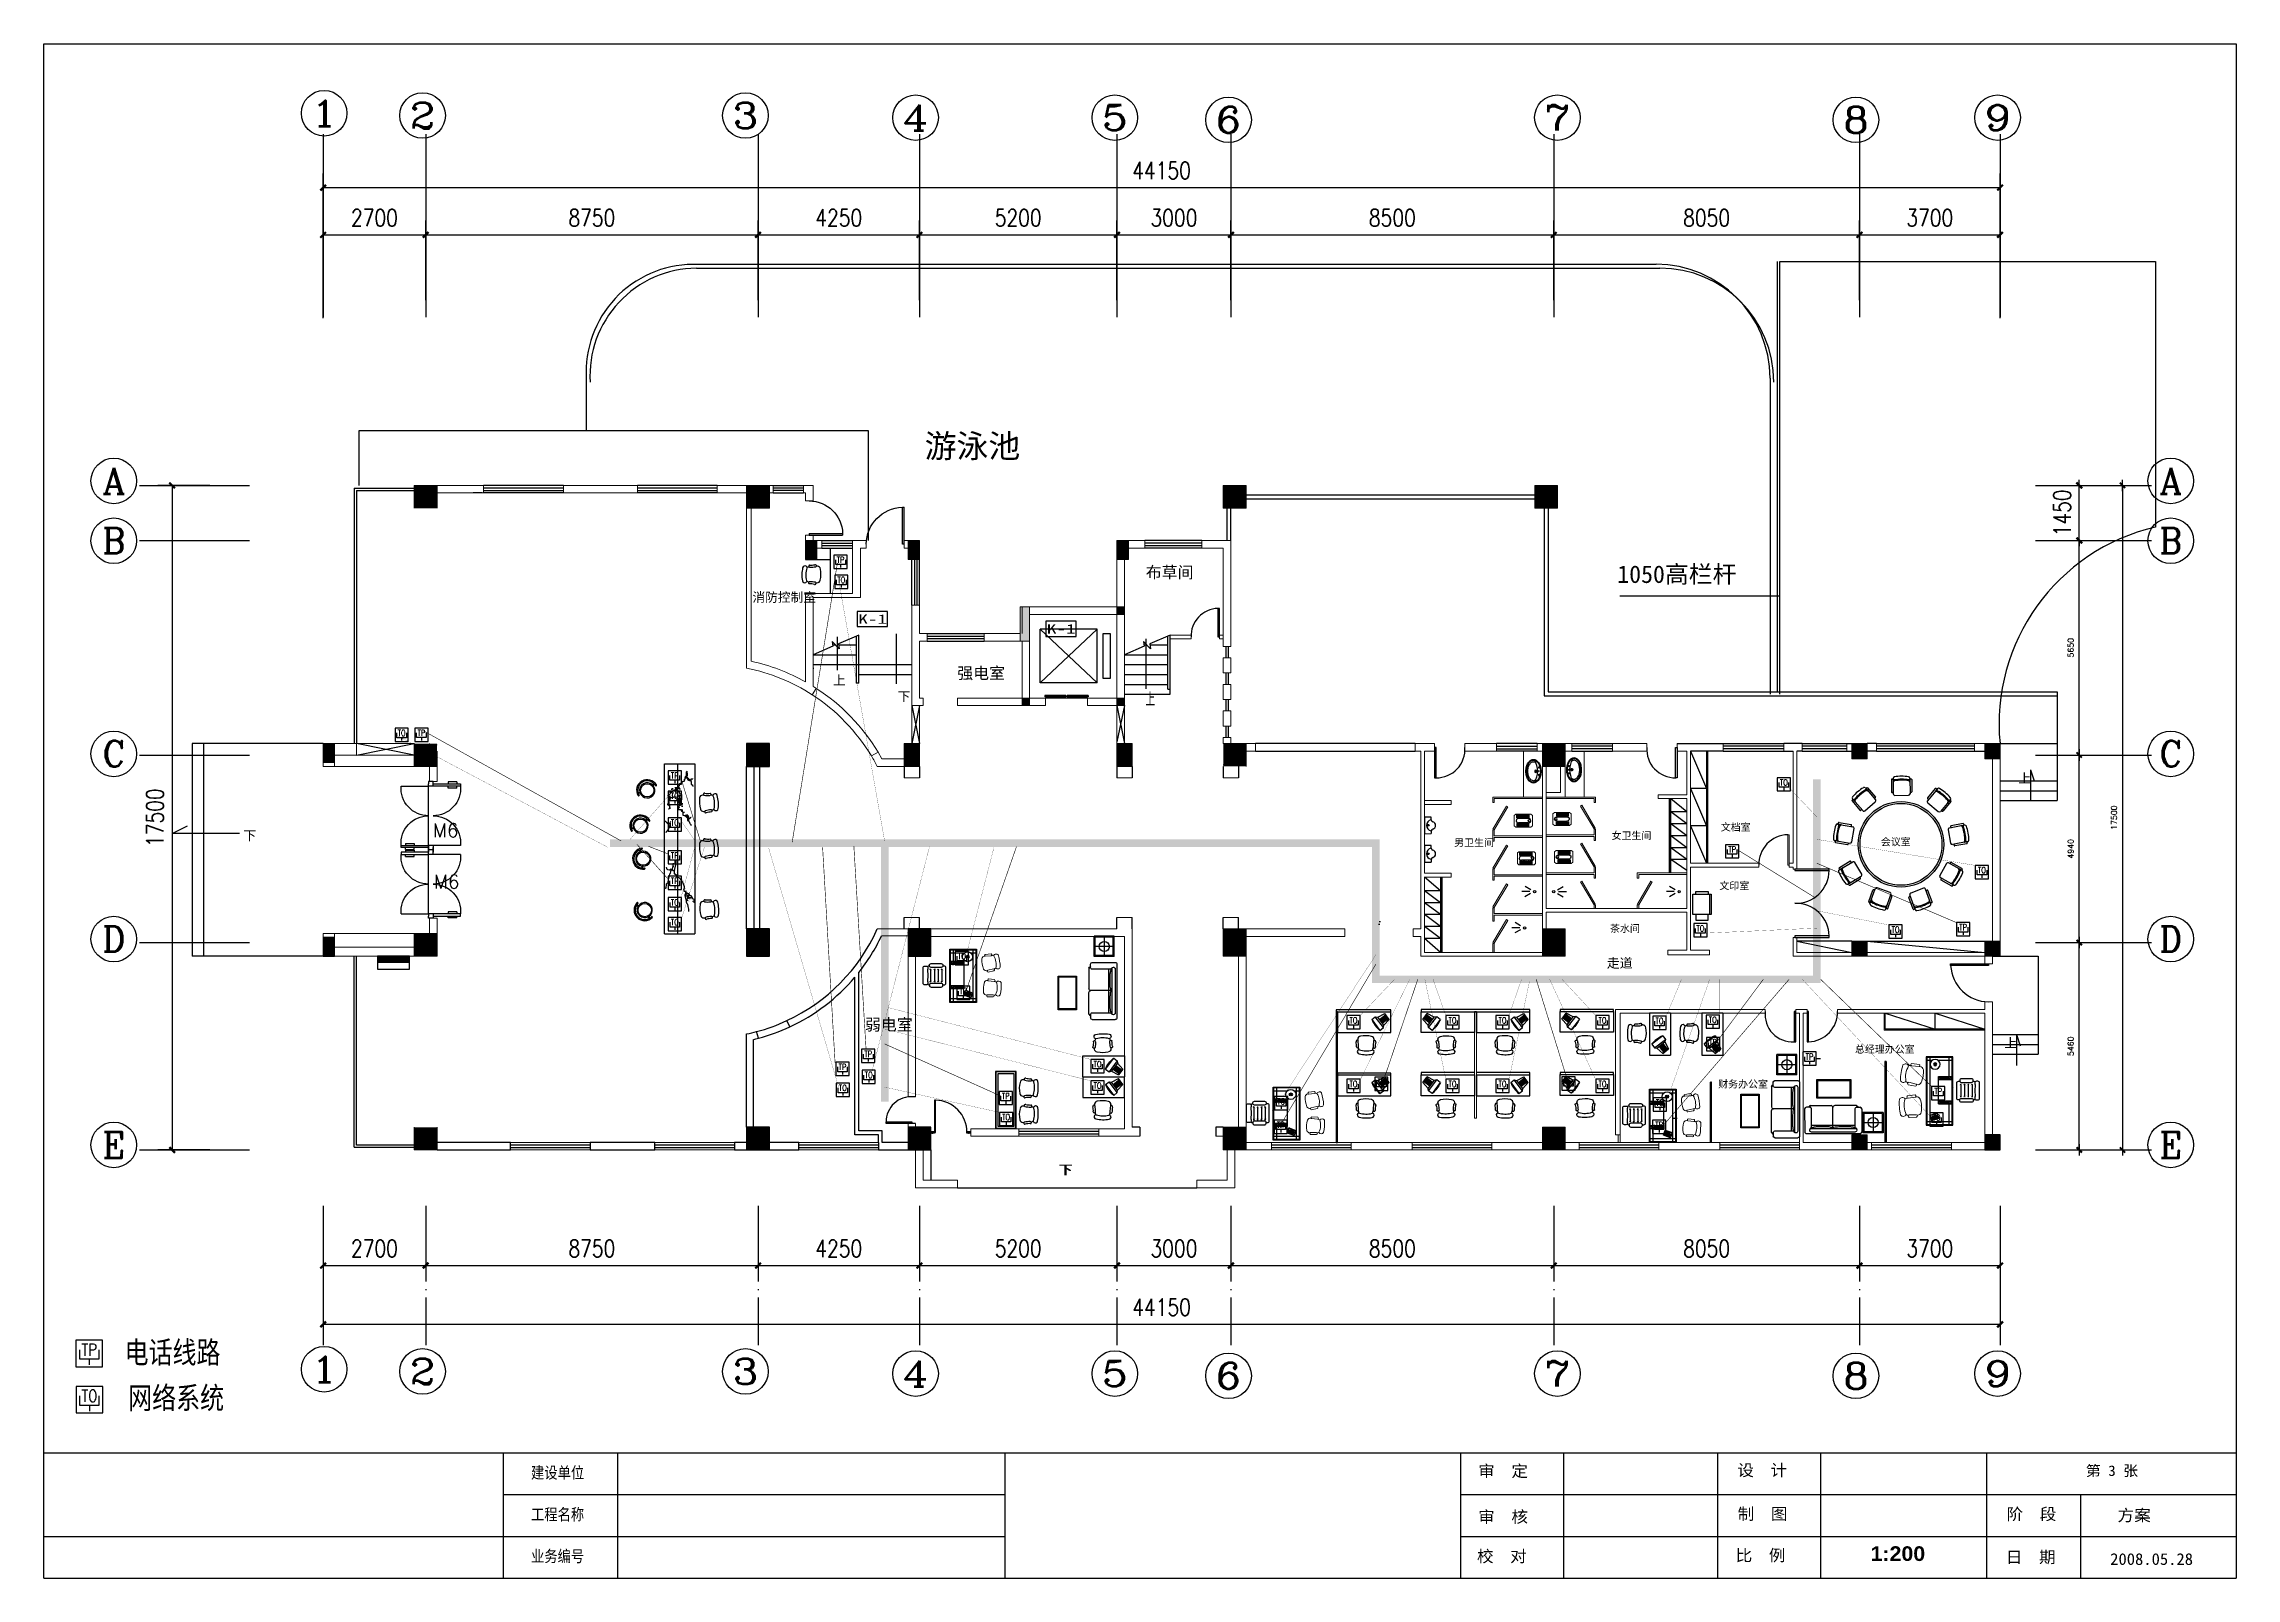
# Model space of a CAD drawing. Extents: x 1487452 to 1619693, y 165319 to 350168.
# Drawn here: x 1504252 to 1561972, y 269359 to 309763 of the extents above; entities that cross this region are included whole.
import ezdxf
from ezdxf.enums import TextEntityAlignment as Align

# ---------------------------------------------------------------- set-up
doc = ezdxf.new("R2010")
doc.units = 0
doc.header["$LTSCALE"] = 1000
doc.header["$MEASUREMENT"] = 0
for name, pattern in [('DOTE', [2.42, 2, -0.2, 0.02, -0.2]), ('点划线', [1.6, 1.3, -0.15, 0, -0.15]), ('虚线', [0.7, 0.5, -0.2])]:
    doc.linetypes.add(name, pattern=pattern)
doc.layers.get('0').update_dxf_attribs({"linetype": 'CONTINUOUS'})
doc.layers.get('Defpoints').update_dxf_attribs({"linetype": 'CONTINUOUS'})
for name, color, linetype in [('2', 6, 'CONTINUOUS'), ('3', 3, 'CONTINUOUS'), ('7', 35, 'CONTINUOUS'), ('AXIS', 3, 'CONTINUOUS'), ('AXIS_TEXT', 7, 'CONTINUOUS'), ('COLUMN', 9, 'CONTINUOUS'), ('Dim3', 30, 'CONTINUOUS'), ('DIME', 3, 'CONTINUOUS'), ('DOTE', 1, 'DOTE'), ('EQUIP', 3, 'CONTINUOUS'), ('FUR', 4, 'CONTINUOUS'), ('G', 4, 'CONTINUOUS'), ('WALL', 4, 'CONTINUOUS'), ('WIRE-1', 3, '虚线'), ('WIRE-2', 2, '点划线')]:
    doc.layers.add(name, color=color, linetype=linetype)
doc.styles.add('_COMPLEX', font='COMPLEX', dxfattribs={"width": 0.6})
doc.styles.add('_TCH_AXIS', font='COMPLEX', dxfattribs={"bigfont": 'GBCBIG'})
doc.styles.add('_TCH_DIM', font='SIMPLEX', dxfattribs={"bigfont": 'GBCBIG'})
doc.styles.add('COMPLEX', font='COMPLEX')
doc.styles.add('DIM_FONT', font='SIMPLEX.shx', dxfattribs={"width": 0.8})
doc.styles.add('SANSSERIFBOLD', font='sasb____.pfb')
doc.styles.get("Standard").update_dxf_attribs({"font": 'GBENOR', "bigfont": 'GBCBIG'})
doc.styles.add('黑体', font='SIMHEI.TTF')
doc.dimstyles.new('dimn', dxfattribs={"dimtxt": 150, "dimasz": 1, "dimexe": 250, "dimexo": 300, "dimgap": 150, "dimtad": 1, "dimdec": 0, "dimzin": 0, "dimdsep": 46, "dimtxsty": '_TCH_DIM', "dimblk": '_dimx', "dimcen": 0.09, "dimclrd": 3, "dimclre": 3, "dimclrt": 2, "dimadec": 1, "dimazin": 2, "dimtfac": 1, "dimtdec": 0, "dimtix": 1, "dimtmove": 2, "dimatfit": 3, "dimldrblk": 'ARCHTICK', "dimfxl": 1, "dimtolj": 1, "dimtzin": 0, "dimarcsym": 0})
doc.dimstyles.new('DIMN150', dxfattribs={"dimscale": 1.5, "dimtxt": 300, "dimasz": 100, "dimexe": 250, "dimexo": 300, "dimgap": 150, "dimtad": 1, "dimdec": 0, "dimzin": 0, "dimdsep": 46, "dimtxsty": 'DIM_FONT', "dimblk": 'ARCHTICK', "dimcen": 0.09, "dimclrt": 7, "dimazin": 2, "dimtfac": 1, "dimtdec": 0, "dimtix": 1, "dimtmove": 2, "dimatfit": 3, "dimldrblk": 'ARCHTICK', "dimfxl": 1, "dimtolj": 1, "dimtzin": 0, "dimarcsym": 0})
pattern_1 = [(37.5, (562711.25, 23046.24), (-3.265576, 99.886544), [0, -78.7968, 0, -88.128, 0, -84.24]), (7.5, (562711.25, 23046.24), (91.74522, 146.30005), [0, -42.5088, 0, -71.0208, 0, -27.216]), (327.5, (562647.49, 23046.24), (161.437114, 0.293365), [0, -25.92, 0, -93.312, 0, -121.824]), (317.5, (562647.49, 23046.24), (155.8376, 45.4987), [0, -12.96, 0, -61.1712, 0, -69.984])]

msp = doc.modelspace()

# ---------------------------------------------------------------- texts
at = {"lineweight": 13, "style": '_TCH_DIM'}
msp.add_text('上', height=357.4, dxfattribs=at).set_placement((1533258.1, 292324.7))
at = {"color": 2}
for s, height, style, width, p in [('建设单位', 307.19, '黑体', 0.834707, (1517079.2, 271891.7)), ('审  定', 307.19, '黑体', 1.043383, (1542016.7, 271933.4)), ('设  计', 307.19, '黑体', 1.043383, (1548838.9, 271956.4)), ('第 3 张', 276.47, '黑体', 1.043383, (1558015.5, 271968.1)), ('工程名称', 307.19, '黑体', 0.834707, (1517079.2, 270792.2)), ('审  核', 307.19, '黑体', 1.043383, (1542016.7, 270729.5)), ('制  图', 307.19, '黑体', 1.043383, (1548849.2, 270806.5)), ('阶  段', 307.19, '黑体', 1.043383, (1555927.1, 270801.4)), ('方案', 307.19, '黑体', 1.043383, (1558851.1, 270768.7)), ('业务编号', 307.19, '黑体', 0.834707, (1517079.2, 269692.8)), ('校  对', 307.19, '黑体', 1.043383, (1541984.8, 269689.9)), ('比  例', 307.19, '黑体', 1.043383, (1548794.9, 269715.7)), ('1:200', 385.77, 'SANSSERIFBOLD', 1.043383, (1552346.7, 269696.5)), ('日  期', 307.19, '黑体', 1.043383, (1555909.5, 269667.4)), ('2008.05.28', 307.19, '黑体', 1.043383, (1558656.1, 269616.8))]:
    msp.add_text(s, height=height, dxfattribs=dict(at, style=style, width=width)).set_placement(p, align=Align.BOTTOM_LEFT)
at = {"layer": 'AXIS_TEXT', "color": 2, "linetype": 'Continuous', "style": '_TCH_AXIS'}
for s, width, p, p2 in [('1', 2.333333, (1511292.5, 307596), (1511971.4, 307596)), ('2', 1.5, (1513884.2, 307537.8), (1514563, 307537.8)), ('3', 1.5, (1522384.2, 307537.8), (1523063, 307537.8)), ('4', 1.3125, (1526865.2, 307479.9), (1527544.1, 307479.9)), ('5', 1.5, (1532111, 307479.9), (1532789.8, 307479.9)), ('6', 1.5, (1535105.3, 307421.7), (1535784.2, 307421.7)), ('7', 1.5, (1543761, 307479.9), (1544439.8, 307479.9)), ('8', 1.5, (1551623.6, 307421.7), (1552302.4, 307421.7)), ('9', 1.5, (1555352.9, 307479.9), (1556031.7, 307479.9)), ('1', 2.333333, (1511292.5, 274521.8), (1511971.4, 274521.8)), ('2', 1.5, (1513884.2, 274463.6), (1514563, 274463.6)), ('3', 1.5, (1522384.2, 274463.6), (1523063, 274463.6)), ('4', 1.3125, (1526865.2, 274405.7), (1527544.1, 274405.7)), ('5', 1.5, (1532111, 274405.7), (1532789.8, 274405.7)), ('6', 1.5, (1535105.3, 274347.5), (1535784.2, 274347.5)), ('7', 1.5, (1543761, 274405.7), (1544439.8, 274405.7)), ('8', 1.5, (1551623.6, 274347.5), (1552302.4, 274347.5)), ('9', 1.5, (1555352.9, 274405.7), (1556031.7, 274405.7))]:
    msp.add_text(s, height=678.8, dxfattribs=dict(at, width=width)).set_placement(p, p2, align=Align.FIT)
for tag, width, p, p2 in [('A', 1.031197, (1505793.7, 297916.4), (1506393.7, 297916.4)), ('A', 1.031197, (1559948.8, 297916.4), (1560548.8, 297916.4)), ('B', 1.091856, (1505793.7, 296342.8), (1506393.7, 296342.8)), ('B', 1.091856, (1559948.8, 296342.8), (1560548.8, 296342.8)), ('C', 1.237437, (1505793.7, 290729.4), (1506393.7, 290729.4)), ('C', 1.237437, (1559948.8, 290729.4), (1560548.8, 290729.4)), ('D', 1.091856, (1505793.7, 285853.1), (1506393.7, 285853.1)), ('D', 1.091856, (1559948.8, 285853.1), (1560548.8, 285853.1)), ('E', 1.160097, (1505793.7, 280430.8), (1506393.7, 280430.8)), ('E', 1.160097, (1559948.8, 280430.8), (1560548.8, 280430.8))]:
    msp.add_attdef(tag, text='', height=678.8, dxfattribs=dict(at, width=width)).set_placement(p, p2, align=Align.FIT)
at = {"layer": 'Dim3', "color": 2, "ltscale": 0.4, "style": '黑体'}
for s, height, p in [('游泳池', 614.4, (1527444.1, 299173.2)), ('消防控制室', 245.76, (1522907.9, 295191.7)), ('强电室', 307.2, (1528300.9, 293192.8)), ('文档室', 192, (1548405.1, 289136.2)), ('文印室', 192, (1548366.3, 287593.5)), ('茶水间', 192, (1545486, 286466.9)), ('走道', 249.6, (1545401.1, 285558.1)), ('弱电室', 307.2, (1525870, 283936.5)), ('总经理办公室', 192, (1551936.3, 283289.9)), ('财务办公室', 192, (1548335.3, 282370.9))]:
    msp.add_text(s, height=height, dxfattribs=at).set_placement(p, align=Align.MIDDLE_LEFT)
at = {"layer": 'Dim3', "color": 251, "ltscale": 0.4, "style": '黑体'}
msp.add_text('1050高栏杆', height=460.8, dxfattribs=at).set_placement((1545678.1, 295797.5), align=Align.MIDDLE_LEFT)
at = {"layer": 'Dim3', "color": 2, "ltscale": 0.4, "style": '黑体'}
for s, height, p in [('上', 245.8, (1525028.8, 292882.8)), ('下', 245.8, (1526729.4, 292458)), ('上', 245.8, (1556239.1, 290302.4)), ('下', 249.6, (1509502.8, 288792.2)), ('上', 245.8, (1555870.5, 283329.6))]:
    msp.add_text(s, height=height, dxfattribs=at).set_placement(p)
at = {"layer": 'Dim3', "color": 251, "ltscale": 0.4, "style": '_TCH_DIM'}
for p in [(1514498.1, 288874.8), (1514522, 287519.9)]:
    msp.add_text('M6', height=357.45, dxfattribs=at).set_placement(p)
at = {"layer": 'Dim3', "color": 2, "ltscale": 0.4, "style": '黑体', "width": 1.428998, "flags": 8}
for p, p2 in [((1525692.6, 294490.5), (1526454.5, 294490.5)), ((1530658.8, 294234), (1531420.7, 294234))]:
    msp.add_attdef('K-1', text='K-1', height=245.76, dxfattribs=at).set_placement(p, p2, align=Align.FIT)
at = {"layer": 'WALL', "color": 2, "linetype": 'Continuous', "style": '黑体'}
msp.add_text('布草间', height=307.2, dxfattribs=at).set_placement((1533264.4, 295846.5), align=Align.MIDDLE_LEFT)
at = {"layer": 'WALL', "color": 0, "linetype": 'Continuous', "style": '黑体'}
for p in [(1530973, 279994.1), (1531003, 279994.1)]:
    msp.add_text('下', height=245.8, dxfattribs=at).set_placement(p)
at = {"layer": 'WALL', "color": 2, "style": '黑体', "width": 0.8}
for s, p in [('电话线路 ', (1506376.9, 275017.8)), ('网络系统', (1506472.2, 273818))]:
    msp.add_text(s, height=578.65, dxfattribs=at).set_placement(p)

# ---------------------------------------------------------------- blocks, each defined once
blk = doc.blocks.new('_ArchTick')
at = {"color": 0, "linetype": 'ByBlock', "const_width": 0.4}
blk.add_lwpolyline([(-0.5, -0.5), (0.5, 0.5)], dxfattribs=at)
blk = doc.blocks.new('*D82')
at = {"layer": 'AXIS', "color": 0, "linetype": 'Continuous', "lineweight": -2, "transparency": 16777216}
for p, q in [((1511606, 278717), (1511606, 277216)), ((1514306, 278717), (1514306, 277216)), ((1511606, 277591), (1514306, 277591))]:
    blk.add_line(p, q, dxfattribs=at)
at = {"layer": 'Defpoints', "color": 0, "linetype": 'Continuous', "transparency": 16777216}
for p in [(1511606, 279167), (1514306, 279167), (1514306, 277591)]:
    blk.add_point(p, dxfattribs=at)
at = {"layer": 'AXIS', "color": 0, "linetype": 'Continuous', "lineweight": -2, "transparency": 16777216, "xscale": 150, "yscale": 150, "zscale": 150, "rotation": 180}
blk.add_blockref('_ArchTick', (1511606, 277591), dxfattribs=at)
at = {"layer": 'AXIS', "color": 0, "linetype": 'Continuous', "lineweight": -2, "transparency": 16777216, "xscale": 150, "yscale": 150, "zscale": 150}
blk.add_blockref('_ArchTick', (1514306, 277591), dxfattribs=at)
at = {"layer": 'AXIS', "color": 2, "linetype": 'Continuous', "transparency": 16777216, "insert": (1512956, 278041), "char_height": 450, "attachment_point": 5, "style": 'DIM_FONT'}
blk.add_mtext('\\A1;2700', dxfattribs=at)
blk = doc.blocks.new('*D83')
at = {"layer": 'AXIS', "color": 0, "linetype": 'Continuous', "lineweight": -2, "transparency": 16777216}
for p, q in [((1514306, 278717), (1514306, 277216)), ((1523056, 278717), (1523056, 277216)), ((1514306, 277591), (1523056, 277591))]:
    blk.add_line(p, q, dxfattribs=at)
at = {"layer": 'Defpoints', "color": 0, "linetype": 'Continuous', "transparency": 16777216}
for p in [(1514306, 279167), (1523056, 279167), (1523056, 277591)]:
    blk.add_point(p, dxfattribs=at)
at = {"layer": 'AXIS', "color": 0, "linetype": 'Continuous', "lineweight": -2, "transparency": 16777216, "xscale": 150, "yscale": 150, "zscale": 150, "rotation": 180}
blk.add_blockref('_ArchTick', (1514306, 277591), dxfattribs=at)
at = {"layer": 'AXIS', "color": 0, "linetype": 'Continuous', "lineweight": -2, "transparency": 16777216, "xscale": 150, "yscale": 150, "zscale": 150}
blk.add_blockref('_ArchTick', (1523056, 277591), dxfattribs=at)
at = {"layer": 'AXIS', "color": 2, "linetype": 'Continuous', "transparency": 16777216, "insert": (1518681, 278041), "char_height": 450, "attachment_point": 5, "style": 'DIM_FONT'}
blk.add_mtext('\\A1;8750', dxfattribs=at)
blk = doc.blocks.new('*D84')
at = {"layer": 'AXIS', "color": 0, "linetype": 'Continuous', "lineweight": -2, "transparency": 16777216}
for p, q in [((1523056, 278717), (1523056, 277216)), ((1527306, 278717), (1527306, 277216)), ((1523056, 277591), (1527306, 277591))]:
    blk.add_line(p, q, dxfattribs=at)
at = {"layer": 'Defpoints', "color": 0, "linetype": 'Continuous', "transparency": 16777216}
for p in [(1523056, 279167), (1527306, 279167), (1527306, 277591)]:
    blk.add_point(p, dxfattribs=at)
at = {"layer": 'AXIS', "color": 0, "linetype": 'Continuous', "lineweight": -2, "transparency": 16777216, "xscale": 150, "yscale": 150, "zscale": 150, "rotation": 180}
blk.add_blockref('_ArchTick', (1523056, 277591), dxfattribs=at)
at = {"layer": 'AXIS', "color": 0, "linetype": 'Continuous', "lineweight": -2, "transparency": 16777216, "xscale": 150, "yscale": 150, "zscale": 150}
blk.add_blockref('_ArchTick', (1527306, 277591), dxfattribs=at)
at = {"layer": 'AXIS', "color": 2, "linetype": 'Continuous', "transparency": 16777216, "insert": (1525181, 278041), "char_height": 450, "attachment_point": 5, "style": 'DIM_FONT'}
blk.add_mtext('\\A1;4250', dxfattribs=at)
blk = doc.blocks.new('*D85')
at = {"layer": 'AXIS', "color": 0, "linetype": 'Continuous', "lineweight": -2, "transparency": 16777216}
for p, q in [((1527306, 278717), (1527306, 277216)), ((1532506, 278717), (1532506, 277216)), ((1527306, 277591), (1532506, 277591))]:
    blk.add_line(p, q, dxfattribs=at)
at = {"layer": 'Defpoints', "color": 0, "linetype": 'Continuous', "transparency": 16777216}
for p in [(1527306, 279167), (1532506, 279167), (1532506, 277591)]:
    blk.add_point(p, dxfattribs=at)
at = {"layer": 'AXIS', "color": 0, "linetype": 'Continuous', "lineweight": -2, "transparency": 16777216, "xscale": 150, "yscale": 150, "zscale": 150, "rotation": 180}
blk.add_blockref('_ArchTick', (1527306, 277591), dxfattribs=at)
at = {"layer": 'AXIS', "color": 0, "linetype": 'Continuous', "lineweight": -2, "transparency": 16777216, "xscale": 150, "yscale": 150, "zscale": 150}
blk.add_blockref('_ArchTick', (1532506, 277591), dxfattribs=at)
at = {"layer": 'AXIS', "color": 2, "linetype": 'Continuous', "transparency": 16777216, "insert": (1529906, 278041), "char_height": 450, "attachment_point": 5, "style": 'DIM_FONT'}
blk.add_mtext('\\A1;5200', dxfattribs=at)
blk = doc.blocks.new('*D86')
at = {"layer": 'AXIS', "color": 0, "linetype": 'Continuous', "lineweight": -2, "transparency": 16777216}
for p, q in [((1532506, 278717), (1532506, 277216)), ((1535506, 278717), (1535506, 277216)), ((1532506, 277591), (1535506, 277591))]:
    blk.add_line(p, q, dxfattribs=at)
at = {"layer": 'Defpoints', "color": 0, "linetype": 'Continuous', "transparency": 16777216}
for p in [(1532506, 279167), (1535506, 279167), (1535506, 277591)]:
    blk.add_point(p, dxfattribs=at)
at = {"layer": 'AXIS', "color": 0, "linetype": 'Continuous', "lineweight": -2, "transparency": 16777216, "xscale": 150, "yscale": 150, "zscale": 150, "rotation": 180}
blk.add_blockref('_ArchTick', (1532506, 277591), dxfattribs=at)
at = {"layer": 'AXIS', "color": 0, "linetype": 'Continuous', "lineweight": -2, "transparency": 16777216, "xscale": 150, "yscale": 150, "zscale": 150}
blk.add_blockref('_ArchTick', (1535506, 277591), dxfattribs=at)
at = {"layer": 'AXIS', "color": 2, "linetype": 'Continuous', "transparency": 16777216, "insert": (1534006, 278041), "char_height": 450, "attachment_point": 5, "style": 'DIM_FONT'}
blk.add_mtext('\\A1;3000', dxfattribs=at)
blk = doc.blocks.new('*D87')
at = {"layer": 'AXIS', "color": 0, "linetype": 'Continuous', "lineweight": -2, "transparency": 16777216}
for p, q in [((1535506, 278717), (1535506, 277216)), ((1544006, 278717), (1544006, 277216)), ((1535506, 277591), (1544006, 277591))]:
    blk.add_line(p, q, dxfattribs=at)
at = {"layer": 'Defpoints', "color": 0, "linetype": 'Continuous', "transparency": 16777216}
for p in [(1535506, 279167), (1544006, 279167), (1544006, 277591)]:
    blk.add_point(p, dxfattribs=at)
at = {"layer": 'AXIS', "color": 0, "linetype": 'Continuous', "lineweight": -2, "transparency": 16777216, "xscale": 150, "yscale": 150, "zscale": 150, "rotation": 180}
blk.add_blockref('_ArchTick', (1535506, 277591), dxfattribs=at)
at = {"layer": 'AXIS', "color": 0, "linetype": 'Continuous', "lineweight": -2, "transparency": 16777216, "xscale": 150, "yscale": 150, "zscale": 150}
blk.add_blockref('_ArchTick', (1544006, 277591), dxfattribs=at)
at = {"layer": 'AXIS', "color": 2, "linetype": 'Continuous', "transparency": 16777216, "insert": (1539756, 278041), "char_height": 450, "attachment_point": 5, "style": 'DIM_FONT'}
blk.add_mtext('\\A1;8500', dxfattribs=at)
blk = doc.blocks.new('*D88')
at = {"layer": 'AXIS', "color": 0, "linetype": 'Continuous', "lineweight": -2, "transparency": 16777216}
for p, q in [((1544006, 278717), (1544006, 277216)), ((1552056, 278717), (1552056, 277216)), ((1544006, 277591), (1552056, 277591))]:
    blk.add_line(p, q, dxfattribs=at)
at = {"layer": 'Defpoints', "color": 0, "linetype": 'Continuous', "transparency": 16777216}
for p in [(1544006, 279167), (1552056, 279167), (1552056, 277591)]:
    blk.add_point(p, dxfattribs=at)
at = {"layer": 'AXIS', "color": 0, "linetype": 'Continuous', "lineweight": -2, "transparency": 16777216, "xscale": 150, "yscale": 150, "zscale": 150, "rotation": 180}
blk.add_blockref('_ArchTick', (1544006, 277591), dxfattribs=at)
at = {"layer": 'AXIS', "color": 0, "linetype": 'Continuous', "lineweight": -2, "transparency": 16777216, "xscale": 150, "yscale": 150, "zscale": 150}
blk.add_blockref('_ArchTick', (1552056, 277591), dxfattribs=at)
at = {"layer": 'AXIS', "color": 2, "linetype": 'Continuous', "transparency": 16777216, "insert": (1548031, 278041), "char_height": 450, "attachment_point": 5, "style": 'DIM_FONT'}
blk.add_mtext('\\A1;8050', dxfattribs=at)
blk = doc.blocks.new('*D89')
at = {"layer": 'AXIS', "color": 0, "linetype": 'Continuous', "lineweight": -2, "transparency": 16777216}
for p, q in [((1552056, 278717), (1552056, 277216)), ((1555756, 278717), (1555756, 277216)), ((1552056, 277591), (1555756, 277591))]:
    blk.add_line(p, q, dxfattribs=at)
at = {"layer": 'Defpoints', "color": 0, "linetype": 'Continuous', "transparency": 16777216}
for p in [(1552056, 279167), (1555756, 279167), (1555756, 277591)]:
    blk.add_point(p, dxfattribs=at)
at = {"layer": 'AXIS', "color": 0, "linetype": 'Continuous', "lineweight": -2, "transparency": 16777216, "xscale": 150, "yscale": 150, "zscale": 150, "rotation": 180}
blk.add_blockref('_ArchTick', (1552056, 277591), dxfattribs=at)
at = {"layer": 'AXIS', "color": 0, "linetype": 'Continuous', "lineweight": -2, "transparency": 16777216, "xscale": 150, "yscale": 150, "zscale": 150}
blk.add_blockref('_ArchTick', (1555756, 277591), dxfattribs=at)
at = {"layer": 'AXIS', "color": 2, "linetype": 'Continuous', "transparency": 16777216, "insert": (1553906, 278041), "char_height": 450, "attachment_point": 5, "style": 'DIM_FONT'}
blk.add_mtext('\\A1;3700', dxfattribs=at)
blk = doc.blocks.new('*D90')
at = {"layer": 'AXIS', "color": 0, "linetype": 'Continuous', "lineweight": -2, "transparency": 16777216}
for p, q in [((1511606, 278717), (1511606, 275668)), ((1555756, 278717), (1555756, 275668)), ((1555756, 276043), (1511606, 276043))]:
    blk.add_line(p, q, dxfattribs=at)
at = {"layer": 'Defpoints', "color": 0, "linetype": 'Continuous', "transparency": 16777216}
for p in [(1511606, 279167), (1555756, 279167), (1511606, 276043)]:
    blk.add_point(p, dxfattribs=at)
at = {"layer": 'AXIS', "color": 0, "linetype": 'Continuous', "lineweight": -2, "transparency": 16777216, "xscale": 150, "yscale": 150, "zscale": 150, "rotation": 180}
blk.add_blockref('_ArchTick', (1511606, 276043), dxfattribs=at)
at = {"layer": 'AXIS', "color": 0, "linetype": 'Continuous', "lineweight": -2, "transparency": 16777216, "xscale": 150, "yscale": 150, "zscale": 150}
blk.add_blockref('_ArchTick', (1555756, 276043), dxfattribs=at)
at = {"layer": 'AXIS', "color": 2, "linetype": 'Continuous', "transparency": 16777216, "insert": (1533681, 276493), "char_height": 450, "attachment_point": 5, "style": 'DIM_FONT'}
blk.add_mtext('\\A1;44150', dxfattribs=at)
blk = doc.blocks.new('*D91')
at = {"layer": 'AXIS', "color": 0, "linetype": 'Continuous', "lineweight": -2, "transparency": 16777216}
for p, q in [((1508624, 298136), (1507254, 298136)), ((1507629, 298136), (1507629, 280636)), ((1508624, 280636), (1507254, 280636))]:
    blk.add_line(p, q, dxfattribs=at)
at = {"layer": 'Defpoints', "color": 0, "linetype": 'Continuous', "transparency": 16777216}
for p in [(1509074, 298136), (1507629, 280636), (1509074, 280636)]:
    blk.add_point(p, dxfattribs=at)
at = {"layer": 'AXIS', "color": 0, "linetype": 'Continuous', "lineweight": -2, "transparency": 16777216, "xscale": 150, "yscale": 150, "zscale": 150}
for p, rotation in [((1507629, 298136), 90), ((1507629, 280636), 270)]:
    blk.add_blockref('_ArchTick', p, dxfattribs=dict(at, rotation=rotation))
at = {"layer": 'AXIS', "color": 2, "linetype": 'Continuous', "transparency": 16777216, "insert": (1507179, 289386), "char_height": 450, "attachment_point": 5, "rotation": 90, "style": 'DIM_FONT'}
blk.add_mtext('\\A1;17500', dxfattribs=at)
blk = doc.blocks.new('_dimx')
blk.add_line((-150, 0), (150, 0))
at = {"const_width": 50}
blk.add_lwpolyline([(-70, -70), (70, 70)], dxfattribs=at)
blk = doc.blocks.new('*D95')
at = {"layer": 'AXIS', "color": 0, "linetype": 'Continuous', "lineweight": -2, "transparency": 16777216}
for p, q in [((1557144, 298136), (1558217, 298136)), ((1557842, 298136), (1557842, 298286)), ((1557842, 296686), (1557842, 298136)), ((1557144, 296686), (1558217, 296686)), ((1557842, 296686), (1557842, 296536))]:
    blk.add_line(p, q, dxfattribs=at)
at = {"layer": 'Defpoints', "color": 0, "linetype": 'Continuous', "transparency": 16777216}
for p in [(1556694, 298136), (1557842, 298136), (1556694, 296686)]:
    blk.add_point(p, dxfattribs=at)
at = {"layer": 'AXIS', "color": 0, "linetype": 'Continuous', "lineweight": -2, "transparency": 16777216, "xscale": 150, "yscale": 150, "zscale": 150}
for p, rotation in [((1557842, 298136), 270), ((1557842, 296686), 90)]:
    blk.add_blockref('_ArchTick', p, dxfattribs=dict(at, rotation=rotation))
at = {"layer": 'AXIS', "color": 2, "linetype": 'Continuous', "transparency": 16777216, "insert": (1557392, 297411), "char_height": 450, "attachment_point": 5, "rotation": 90, "style": 'DIM_FONT'}
blk.add_mtext('\\A1;1450', dxfattribs=at)
blk = doc.blocks.new('*D96')
at = {"layer": 'Defpoints', "color": 0, "ltscale": 0.4, "transparency": 16777216}
for p in [(1556994, 298136), (1556994, 280636), (1558982, 280636)]:
    blk.add_point(p, dxfattribs=at)
at = {"layer": 'Dim3', "color": 3, "lineweight": -2, "ltscale": 0.4, "transparency": 16777216}
for p, q in [((1557294, 298136), (1559232, 298136)), ((1558982, 298135), (1558982, 280637)), ((1557294, 280636), (1559232, 280636))]:
    blk.add_line(p, q, dxfattribs=at)
for p, rotation in [((1558982, 298136), 90), ((1558982, 280636), 270)]:
    blk.add_blockref('_dimx', p, dxfattribs=dict(at, rotation=rotation))
at = {"layer": 'Dim3', "color": 2, "ltscale": 0.4, "transparency": 16777216, "insert": (1558757, 289386), "char_height": 150, "attachment_point": 5, "rotation": 90, "style": '_TCH_DIM'}
blk.add_mtext('\\A1;17500', dxfattribs=at)
blk = doc.blocks.new('*D97')
at = {"layer": 'AXIS', "color": 0, "linetype": 'Continuous', "lineweight": -2, "transparency": 16777216}
for p, q in [((1511606, 303014), (1511606, 305108)), ((1514306, 303014), (1514306, 305108)), ((1511606, 304733), (1514306, 304733))]:
    blk.add_line(p, q, dxfattribs=at)
at = {"layer": 'Defpoints', "color": 0, "linetype": 'Continuous', "transparency": 16777216}
for p in [(1514306, 304733), (1511606, 302564), (1514306, 302564)]:
    blk.add_point(p, dxfattribs=at)
at = {"layer": 'AXIS', "color": 0, "linetype": 'Continuous', "lineweight": -2, "transparency": 16777216, "xscale": 150, "yscale": 150, "zscale": 150, "rotation": 180}
blk.add_blockref('_ArchTick', (1511606, 304733), dxfattribs=at)
at = {"layer": 'AXIS', "color": 0, "linetype": 'Continuous', "lineweight": -2, "transparency": 16777216, "xscale": 150, "yscale": 150, "zscale": 150}
blk.add_blockref('_ArchTick', (1514306, 304733), dxfattribs=at)
at = {"layer": 'AXIS', "color": 2, "linetype": 'Continuous', "transparency": 16777216, "insert": (1512956, 305183), "char_height": 450, "attachment_point": 5, "style": 'DIM_FONT'}
blk.add_mtext('\\A1;2700', dxfattribs=at)
blk = doc.blocks.new('*D98')
at = {"layer": 'AXIS', "color": 0, "linetype": 'Continuous', "lineweight": -2, "transparency": 16777216}
for p, q in [((1514306, 303014), (1514306, 305108)), ((1523056, 303014), (1523056, 305108)), ((1514306, 304733), (1523056, 304733))]:
    blk.add_line(p, q, dxfattribs=at)
at = {"layer": 'Defpoints', "color": 0, "linetype": 'Continuous', "transparency": 16777216}
for p in [(1523056, 304733), (1514306, 302564), (1523056, 302564)]:
    blk.add_point(p, dxfattribs=at)
at = {"layer": 'AXIS', "color": 0, "linetype": 'Continuous', "lineweight": -2, "transparency": 16777216, "xscale": 150, "yscale": 150, "zscale": 150, "rotation": 180}
blk.add_blockref('_ArchTick', (1514306, 304733), dxfattribs=at)
at = {"layer": 'AXIS', "color": 0, "linetype": 'Continuous', "lineweight": -2, "transparency": 16777216, "xscale": 150, "yscale": 150, "zscale": 150}
blk.add_blockref('_ArchTick', (1523056, 304733), dxfattribs=at)
at = {"layer": 'AXIS', "color": 2, "linetype": 'Continuous', "transparency": 16777216, "insert": (1518681, 305183), "char_height": 450, "attachment_point": 5, "style": 'DIM_FONT'}
blk.add_mtext('\\A1;8750', dxfattribs=at)
blk = doc.blocks.new('*D99')
at = {"layer": 'AXIS', "color": 0, "linetype": 'Continuous', "lineweight": -2, "transparency": 16777216}
for p, q in [((1523056, 303014), (1523056, 305108)), ((1527306, 303014), (1527306, 305108)), ((1523056, 304733), (1527306, 304733))]:
    blk.add_line(p, q, dxfattribs=at)
at = {"layer": 'Defpoints', "color": 0, "linetype": 'Continuous', "transparency": 16777216}
for p in [(1527306, 304733), (1523056, 302564), (1527306, 302564)]:
    blk.add_point(p, dxfattribs=at)
at = {"layer": 'AXIS', "color": 0, "linetype": 'Continuous', "lineweight": -2, "transparency": 16777216, "xscale": 150, "yscale": 150, "zscale": 150, "rotation": 180}
blk.add_blockref('_ArchTick', (1523056, 304733), dxfattribs=at)
at = {"layer": 'AXIS', "color": 0, "linetype": 'Continuous', "lineweight": -2, "transparency": 16777216, "xscale": 150, "yscale": 150, "zscale": 150}
blk.add_blockref('_ArchTick', (1527306, 304733), dxfattribs=at)
at = {"layer": 'AXIS', "color": 2, "linetype": 'Continuous', "transparency": 16777216, "insert": (1525181, 305183), "char_height": 450, "attachment_point": 5, "style": 'DIM_FONT'}
blk.add_mtext('\\A1;4250', dxfattribs=at)
blk = doc.blocks.new('*D100')
at = {"layer": 'AXIS', "color": 0, "linetype": 'Continuous', "lineweight": -2, "transparency": 16777216}
for p, q in [((1527306, 303014), (1527306, 305108)), ((1532506, 303014), (1532506, 305108)), ((1527306, 304733), (1532506, 304733))]:
    blk.add_line(p, q, dxfattribs=at)
at = {"layer": 'Defpoints', "color": 0, "linetype": 'Continuous', "transparency": 16777216}
for p in [(1532506, 304733), (1527306, 302564), (1532506, 302564)]:
    blk.add_point(p, dxfattribs=at)
at = {"layer": 'AXIS', "color": 0, "linetype": 'Continuous', "lineweight": -2, "transparency": 16777216, "xscale": 150, "yscale": 150, "zscale": 150, "rotation": 180}
blk.add_blockref('_ArchTick', (1527306, 304733), dxfattribs=at)
at = {"layer": 'AXIS', "color": 0, "linetype": 'Continuous', "lineweight": -2, "transparency": 16777216, "xscale": 150, "yscale": 150, "zscale": 150}
blk.add_blockref('_ArchTick', (1532506, 304733), dxfattribs=at)
at = {"layer": 'AXIS', "color": 2, "linetype": 'Continuous', "transparency": 16777216, "insert": (1529906, 305183), "char_height": 450, "attachment_point": 5, "style": 'DIM_FONT'}
blk.add_mtext('\\A1;5200', dxfattribs=at)
blk = doc.blocks.new('*D101')
at = {"layer": 'AXIS', "color": 0, "linetype": 'Continuous', "lineweight": -2, "transparency": 16777216}
for p, q in [((1532506, 303014), (1532506, 305108)), ((1535506, 303014), (1535506, 305108)), ((1532506, 304733), (1535506, 304733))]:
    blk.add_line(p, q, dxfattribs=at)
at = {"layer": 'Defpoints', "color": 0, "linetype": 'Continuous', "transparency": 16777216}
for p in [(1535506, 304733), (1532506, 302564), (1535506, 302564)]:
    blk.add_point(p, dxfattribs=at)
at = {"layer": 'AXIS', "color": 0, "linetype": 'Continuous', "lineweight": -2, "transparency": 16777216, "xscale": 150, "yscale": 150, "zscale": 150, "rotation": 180}
blk.add_blockref('_ArchTick', (1532506, 304733), dxfattribs=at)
at = {"layer": 'AXIS', "color": 0, "linetype": 'Continuous', "lineweight": -2, "transparency": 16777216, "xscale": 150, "yscale": 150, "zscale": 150}
blk.add_blockref('_ArchTick', (1535506, 304733), dxfattribs=at)
at = {"layer": 'AXIS', "color": 2, "linetype": 'Continuous', "transparency": 16777216, "insert": (1534006, 305183), "char_height": 450, "attachment_point": 5, "style": 'DIM_FONT'}
blk.add_mtext('\\A1;3000', dxfattribs=at)
blk = doc.blocks.new('*D102')
at = {"layer": 'AXIS', "color": 0, "linetype": 'Continuous', "lineweight": -2, "transparency": 16777216}
for p, q in [((1535506, 303014), (1535506, 305108)), ((1544006, 303014), (1544006, 305108)), ((1535506, 304733), (1544006, 304733))]:
    blk.add_line(p, q, dxfattribs=at)
at = {"layer": 'Defpoints', "color": 0, "linetype": 'Continuous', "transparency": 16777216}
for p in [(1544006, 304733), (1535506, 302564), (1544006, 302564)]:
    blk.add_point(p, dxfattribs=at)
at = {"layer": 'AXIS', "color": 0, "linetype": 'Continuous', "lineweight": -2, "transparency": 16777216, "xscale": 150, "yscale": 150, "zscale": 150, "rotation": 180}
blk.add_blockref('_ArchTick', (1535506, 304733), dxfattribs=at)
at = {"layer": 'AXIS', "color": 0, "linetype": 'Continuous', "lineweight": -2, "transparency": 16777216, "xscale": 150, "yscale": 150, "zscale": 150}
blk.add_blockref('_ArchTick', (1544006, 304733), dxfattribs=at)
at = {"layer": 'AXIS', "color": 2, "linetype": 'Continuous', "transparency": 16777216, "insert": (1539756, 305183), "char_height": 450, "attachment_point": 5, "style": 'DIM_FONT'}
blk.add_mtext('\\A1;8500', dxfattribs=at)
blk = doc.blocks.new('*D103')
at = {"layer": 'AXIS', "color": 0, "linetype": 'Continuous', "lineweight": -2, "transparency": 16777216}
for p, q in [((1544006, 303014), (1544006, 305108)), ((1552056, 303014), (1552056, 305108)), ((1544006, 304733), (1552056, 304733))]:
    blk.add_line(p, q, dxfattribs=at)
at = {"layer": 'Defpoints', "color": 0, "linetype": 'Continuous', "transparency": 16777216}
for p in [(1552056, 304733), (1544006, 302564), (1552056, 302564)]:
    blk.add_point(p, dxfattribs=at)
at = {"layer": 'AXIS', "color": 0, "linetype": 'Continuous', "lineweight": -2, "transparency": 16777216, "xscale": 150, "yscale": 150, "zscale": 150, "rotation": 180}
blk.add_blockref('_ArchTick', (1544006, 304733), dxfattribs=at)
at = {"layer": 'AXIS', "color": 0, "linetype": 'Continuous', "lineweight": -2, "transparency": 16777216, "xscale": 150, "yscale": 150, "zscale": 150}
blk.add_blockref('_ArchTick', (1552056, 304733), dxfattribs=at)
at = {"layer": 'AXIS', "color": 2, "linetype": 'Continuous', "transparency": 16777216, "insert": (1548031, 305183), "char_height": 450, "attachment_point": 5, "style": 'DIM_FONT'}
blk.add_mtext('\\A1;8050', dxfattribs=at)
blk = doc.blocks.new('*D104')
at = {"layer": 'AXIS', "color": 0, "linetype": 'Continuous', "lineweight": -2, "transparency": 16777216}
for p, q in [((1552056, 303014), (1552056, 305108)), ((1555756, 303014), (1555756, 305108)), ((1552056, 304733), (1555756, 304733))]:
    blk.add_line(p, q, dxfattribs=at)
at = {"layer": 'Defpoints', "color": 0, "linetype": 'Continuous', "transparency": 16777216}
for p in [(1555756, 304733), (1552056, 302564), (1555756, 302564)]:
    blk.add_point(p, dxfattribs=at)
at = {"layer": 'AXIS', "color": 0, "linetype": 'Continuous', "lineweight": -2, "transparency": 16777216, "xscale": 150, "yscale": 150, "zscale": 150, "rotation": 180}
blk.add_blockref('_ArchTick', (1552056, 304733), dxfattribs=at)
at = {"layer": 'AXIS', "color": 0, "linetype": 'Continuous', "lineweight": -2, "transparency": 16777216, "xscale": 150, "yscale": 150, "zscale": 150}
blk.add_blockref('_ArchTick', (1555756, 304733), dxfattribs=at)
at = {"layer": 'AXIS', "color": 2, "linetype": 'Continuous', "transparency": 16777216, "insert": (1553906, 305183), "char_height": 450, "attachment_point": 5, "style": 'DIM_FONT'}
blk.add_mtext('\\A1;3700', dxfattribs=at)
blk = doc.blocks.new('*D105')
at = {"layer": 'AXIS', "color": 0, "linetype": 'Continuous', "lineweight": -2, "transparency": 16777216}
for p, q in [((1511606, 302539), (1511606, 306352)), ((1511606, 305977), (1555756, 305977)), ((1555756, 302539), (1555756, 306352))]:
    blk.add_line(p, q, dxfattribs=at)
at = {"layer": 'Defpoints', "color": 0, "linetype": 'Continuous', "transparency": 16777216}
for p in [(1555756, 305977), (1511606, 302089), (1555756, 302089)]:
    blk.add_point(p, dxfattribs=at)
at = {"layer": 'AXIS', "color": 0, "linetype": 'Continuous', "lineweight": -2, "transparency": 16777216, "xscale": 150, "yscale": 150, "zscale": 150, "rotation": 180}
blk.add_blockref('_ArchTick', (1511606, 305977), dxfattribs=at)
at = {"layer": 'AXIS', "color": 0, "linetype": 'Continuous', "lineweight": -2, "transparency": 16777216, "xscale": 150, "yscale": 150, "zscale": 150}
blk.add_blockref('_ArchTick', (1555756, 305977), dxfattribs=at)
at = {"layer": 'AXIS', "color": 2, "linetype": 'Continuous', "transparency": 16777216, "insert": (1533681, 306427), "char_height": 450, "attachment_point": 5, "style": 'DIM_FONT'}
blk.add_mtext('\\A1;44150', dxfattribs=at)
blk = doc.blocks.new('345d')
at = {"layer": 'Dim3', "color": 250, "ltscale": 0.4}
for p, q in [((566435, 168095), (566435, 168573)), ((566963, 168573), (566963, 168095)), ((566435, 168536), (566963, 168536))]:
    blk.add_line(p, q, dxfattribs=at)
at = {"layer": 'FUR', "color": 251, "linetype": 'ByBlock'}
for p, q in [((566435, 168573), (566963, 168573)), ((566359, 168171), (566359, 168498)), ((566359, 168498), (566435, 168498)), ((566435, 168171), (566359, 168171)), ((566963, 168095), (566435, 168095)), ((567114, 168498), (566963, 168498)), ((566963, 168171), (567114, 168171)), ((567114, 168171), (567114, 168498))]:
    blk.add_line(p, q, dxfattribs=at)
blk = doc.blocks.new('ertdfg')
at = {"color": 250}
for p, q in [((542101, 176738), (542105, 176770)), ((542076, 176521), (542080, 176560))]:
    blk.add_line(p, q, dxfattribs=at)
for centre, radius, start, end in [((541662, 176726), 31.8, 130.68341, 198.91909), ((541044, 176605), 598, 357.35564, 10.6478), ((541662, 176708), 46.7, 87.05996, 116.88965), ((541665, 176734), 20.5, 7.79525, 91.54601), ((541754, 176780), 80, 96.32859, 178.16889), ((543510, 176816), 1837, 181.02957, 181.98002), ((540986, 176614), 711, 357.61892, 9.98048), ((541878, 176210), 663, 76.15737, 101.56891), ((542025, 176775), 80, 356.42742, 81.39769), ((542790, 176574), 711, 167.505, 179.86656), ((542116, 176724), 20.5, 85.93946, 169.69023), ((542118, 176698), 46.7, 60.59583, 90.42551), ((542731, 176568), 598, 166.83768, 180.12984), ((542119, 176716), 31.8, 338.56639, 46.80207), ((541668, 176583), 27, 192.65575, 252.94836), ((541670, 176591), 35.1, 252.94836, 294.38395), ((541725, 176452), 61.4, 145.48536, 256.26185), ((541731, 176448), 68.3, 113.20004, 145.77409), ((541671, 176580), 25, 303.08024, 10.00025), ((543510, 176816), 1837, 187.85753, 189.05426), ((541726, 176532), 30, 189.05426, 257.35316), ((541906, 177371), 998, 258.7301, 278.76009), ((541898, 177047), 574, 251.85307, 285.48651), ((542046, 176524), 30, 279.98642, 353.46163), ((542046, 176445), 61.4, 281.22363, 32.00012), ((542040, 176442), 68.3, 31.71139, 64.28544), ((542103, 176570), 25, 167.48523, 234.40524), ((542105, 176581), 35.1, 243.10153, 284.53711), ((542107, 176574), 27, 284.53711, 344.82973)]:
    blk.add_arc(centre, radius, start, end, dxfattribs=at)
blk = doc.blocks.new('345ertrt')
at = {"color": 251}
for p, q in [((1045476, 127155), (1045476, 125755)), ((1046026, 127155), (1045476, 127155)), ((1045476, 125755), (1046026, 125755))]:
    blk.add_line(p, q, dxfattribs=at)
at = {"color": 251, "lineweight": 13}
blk.add_line((1046026, 125755), (1046026, 127155), dxfattribs=at)
at = {"color": 250}
for p, q in [((1045041, 126225), (1045081, 126221)), ((1045259, 126200), (1045290, 126197)), ((1045823, 126258), (1045535, 126040)), ((1045535, 126040), (1045606, 125946)), ((1045535, 126040), (1045535, 126040)), ((1045606, 125946), (1045894, 126164)), ((1045606, 125946), (1045671, 125939)), ((1045671, 125939), (1045881, 126098)), ((1045671, 125939), (1045823, 125797)), ((1045727, 125981), (1045851, 125818)), ((1045735, 125987), (1045859, 125824)), ((1045743, 125993), (1045867, 125830)), ((1045751, 125999), (1045875, 125836)), ((1045759, 126005), (1045883, 125842)), ((1045767, 126011), (1045891, 125848)), ((1045775, 126017), (1045899, 125854)), ((1045783, 126023), (1045907, 125860)), ((1045791, 126030), (1045915, 125867)), ((1045800, 126037), (1045924, 125873)), ((1045808, 126043), (1045932, 125879)), ((1045816, 126049), (1045940, 125885)), ((1045823, 126258), (1045894, 126164)), ((1045823, 126258), (1045823, 126258)), ((1045823, 125797), (1045977, 125914)), ((1045825, 126055), (1045948, 125892)), ((1045894, 126164), (1045881, 126098)), ((1045881, 126098), (1045977, 125914))]:
    blk.add_line(p, q, dxfattribs=at)
for centre, radius, start, end in [((1045892, 126395), 998, 168.7301, 188.76009), ((1044973, 126576), 61.4, 55.48536, 166.26185), ((1045568, 126403), 574, 161.85307, 195.48651), ((1044969, 126570), 68.3, 23.20004, 55.77409), ((1045052, 126575), 30, 99.05426, 167.35316), ((1045336, 124791), 1837, 97.85753, 99.05426), ((1045112, 126631), 35.1, 162.94836, 204.38395), ((1045104, 126633), 27, 102.65575, 162.94836), ((1045101, 126630), 25, 213.08024, 280.00025), ((1045125, 127257), 598, 267.35564, 280.6478), ((1045134, 127316), 711, 267.61892, 279.98048), ((1045246, 126639), 31.8, 40.68341, 108.91909), ((1045255, 126636), 20.5, 277.79525, 1.54601), ((1045229, 126639), 46.7, 357.05996, 26.88965), ((1045336, 124791), 1837, 91.02957, 91.98002), ((1045301, 126547), 80, 6.32859, 88.16889), ((1044731, 126423), 663, 346.15737, 11.56891), ((1044965, 126255), 61.4, 191.22363, 302.00012), ((1044962, 126261), 68.3, 301.71139, 334.28544), ((1045045, 126255), 30, 189.98642, 263.46163), ((1045102, 126196), 35.1, 153.10153, 194.53711), ((1045094, 126194), 27, 194.53711, 254.82973), ((1045091, 126198), 25, 77.48523, 144.40524), ((1045088, 125570), 598, 76.83768, 90.12984), ((1045095, 125512), 711, 77.505, 89.86656), ((1045236, 126182), 31.8, 248.56639, 316.80207), ((1045245, 126185), 20.5, 355.93946, 79.69023), ((1045219, 126183), 46.7, 330.59583, 0.42551), ((1045295, 126276), 80, 266.42742, 351.39769), ((1046108, 125584), 732, 112.87584, 141.47343)]:
    blk.add_arc(centre, radius, start, end, dxfattribs=at)
blk = doc.blocks.new('gdsagfdsgf')
at = {"color": 251, "lineweight": 13}
blk.add_lwpolyline([(1416347, 324690), (1416407, 324690), (1416407, 321876), (1416347, 321876)], close=True, dxfattribs=at)
at = {"layer": 'Dim3', "color": 251, "ltscale": 0.4}
for points in [[(1412707, 324730), (1412707, 324680), (1414147, 324680), (1414147, 324730)], [(1412747, 324680), (1412707, 324680), (1412707, 321240), (1412747, 321240)], [(1414947, 324680), (1417807, 324680), (1417807, 324740), (1414947, 324740)], [(1418607, 324740), (1418607, 324690), (1420007, 324690), (1420007, 324740)], [(1412747, 323066), (1412747, 323016), (1414147, 323016), (1414147, 323066)], [(1418607, 323076), (1418607, 323026), (1420007, 323026), (1420007, 323076)]]:
    blk.add_lwpolyline(points, close=True, dxfattribs=at)
for points in [[(1416347, 323076), (1414947, 323076), (1414947, 323016), (1416347, 323016)], [(1416407, 323016), (1417807, 323016), (1417807, 323076), (1416407, 323076)]]:
    blk.add_lwpolyline(points, dxfattribs=at)
at = {"layer": 'Dim3', "color": 251, "ltscale": 0.4, "rotation": 90}
blk.add_blockref('345ertrt', (1539902, -721346), dxfattribs=at)
at = {"layer": 'Dim3', "color": 251, "xscale": -1, "rotation": 270}
for p in [(1289193, -721346), (1292853, -721336), (1289193, -723010), (1292853, -723000)]:
    blk.add_blockref('345ertrt', p, dxfattribs=at)
at = {"layer": 'Dim3', "color": 251, "rotation": 90}
for p in [(1543562, -721346), (1539902, -723010), (1543562, -723010)]:
    blk.add_blockref('345ertrt', p, dxfattribs=at)
blk = doc.blocks.new('3456')
at = {"color": 251, "lineweight": 13}
for p, q in [((1427166, 394344, 5200), (1427143, 394540, 5200)), ((1427225, 394349, 5200), (1427212, 394544, 5200)), ((1427218, 394329, 5200), (1427217, 394336, 5200)), ((1427686, 394415, 5200), (1427643, 394606, 5200)), ((1427699, 394398, 5200), (1427697, 394406, 5200)), ((1427699, 394398, 5200), (1427697, 394405, 5200)), ((1427744, 394428, 5200), (1427711, 394622, 5200)), ((1427974, 394434, 5200), (1427997, 394630, 5200)), ((1428020, 394407, 5200), (1428021, 394415, 5200)), ((1428032, 394425, 5200), (1428065, 394618, 5200)), ((1428496, 394381, 5200), (1428499, 394577, 5200)), ((1428504, 394361, 5200), (1428504, 394369, 5200)), ((1428504, 394361, 5200), (1428504, 394369, 5200)), ((1428555, 394379, 5200), (1428568, 394576, 5200))]:
    blk.add_line(p, q, dxfattribs=at)
for centre, radius, start, end in [((1427620, 393245, 5200), 1587, 90.81298, 105.63151), ((1427564, 394751, 5200), 87.7, 308.61493, 67.82956), ((1428137, 394766, 5200), 87.7, 114.96087, 234.17549), ((1428155, 393260, 5200), 1587, 77.15891, 91.97745), ((1428457, 394736, 5200), 87.7, 294.96087, 54.17549), ((1427178, 394531, 5200), 36.3, 21.08854, 166.06582), ((1427247, 394705, 5200), 87.7, 128.61493, 247.82956), ((1427194, 394359, 5200), 32, 206.93841, 342.17914), ((1427405, 394561, 5200), 203, 162.01003, 180.88753), ((1427319, 394335, 5200), 102, 183.22225, 262.11359), ((1427374, 394947, 5200), 716, 264.49725, 291.94724), ((1427456, 394569, 5200), 203, 16.31748, 34.60424), ((1427600, 394375, 5200), 102, 294.33091, 13.22225), ((1427679, 394603, 5200), 36.3, 30.37867, 175.35595), ((1427712, 394433, 5200), 32, 214.26536, 349.50608), ((1428005, 394442, 5200), 32, 193.28435, 328.52507), ((1428029, 394613, 5200), 36.3, 7.43447, 152.41176), ((1428120, 394389, 5200), 102, 169.56818, 248.45952), ((1428257, 394589, 5200), 203, 148.35597, 167.23347), ((1428318, 394971, 5200), 716, 250.84319, 278.29317), ((1428402, 394362, 5200), 102, 280.67684, 359.56818), ((1428526, 394392, 5200), 32, 200.61129, 335.85202), ((1428308, 394584, 5200), 203, 2.66342, 20.95017), ((1428534, 394565, 5200), 36.3, 16.7246, 161.70189)]:
    blk.add_arc(centre, radius, start, end, dxfattribs=at)
at = {"color": 250, "lineweight": 13}
for centre, start, end in [((1427493, 394120, 5200), 77.4312, 119.01329), ((1428239, 394139, 5200), 63.77713, 105.35923)]:
    blk.add_arc(centre, 577, start, end, dxfattribs=at)
blk = doc.blocks.new('345dfg')
at = {"color": 250}
blk.add_line((921458, -288758), (921470, -288746), dxfattribs=at)
at = {"layer": '3', "color": 250}
for p, q in [((921850, -288455), (921486, -288455)), ((921850, -288535), (921486, -288535)), ((921508, -288471), (921518, -288471)), ((921508, -288511), (921518, -288511)), ((921513, -288466), (921513, -288476)), ((921513, -288506), (921513, -288516)), ((921528, -288491), (921538, -288491)), ((921528, -288531), (921538, -288531)), ((921533, -288455), (921533, -288456)), ((921533, -288486), (921533, -288496)), ((921533, -288526), (921533, -288535)), ((921548, -288471), (921558, -288471)), ((921548, -288511), (921558, -288511)), ((921553, -288466), (921553, -288476)), ((921553, -288506), (921553, -288516)), ((921566, -288455), (921566, -288151)), ((921568, -288491), (921578, -288491)), ((921568, -288531), (921578, -288531)), ((921573, -288455), (921573, -288456)), ((921573, -288486), (921573, -288496)), ((921573, -288526), (921573, -288535)), ((921588, -288471), (921598, -288471)), ((921588, -288511), (921598, -288511)), ((921593, -288466), (921593, -288476)), ((921593, -288466), (921593, -288476)), ((921593, -288506), (921593, -288516)), ((921593, -288506), (921593, -288516)), ((921808, -288471), (921598, -288471)), ((921808, -288511), (921598, -288511)), ((921608, -288491), (921618, -288491)), ((921608, -288491), (921618, -288491)), ((921608, -288531), (921618, -288531)), ((921608, -288531), (921618, -288531)), ((921613, -288455), (921613, -288456)), ((921613, -288455), (921613, -288456)), ((921613, -288486), (921613, -288496)), ((921613, -288486), (921613, -288496)), ((921613, -288526), (921613, -288535)), ((921613, -288526), (921613, -288535)), ((921628, -288471), (921638, -288471)), ((921628, -288471), (921638, -288471)), ((921628, -288511), (921638, -288511)), ((921628, -288511), (921638, -288511)), ((921633, -288466), (921633, -288476)), ((921633, -288466), (921633, -288476)), ((921633, -288506), (921633, -288516)), ((921633, -288506), (921633, -288516)), ((921648, -288491), (921758, -288491)), ((921648, -288491), (921758, -288491)), ((921648, -288531), (921758, -288531)), ((921648, -288531), (921758, -288531)), ((921653, -288455), (921653, -288456)), ((921653, -288455), (921653, -288456)), ((921653, -288486), (921653, -288496)), ((921653, -288486), (921653, -288496)), ((921653, -288526), (921653, -288535)), ((921653, -288526), (921653, -288535)), ((921768, -288471), (921778, -288471)), ((921768, -288471), (921778, -288471)), ((921768, -288511), (921778, -288511)), ((921768, -288511), (921778, -288511)), ((921773, -288466), (921773, -288476)), ((921773, -288466), (921773, -288476)), ((921773, -288506), (921773, -288516)), ((921773, -288506), (921773, -288516)), ((921788, -288491), (921798, -288491)), ((921788, -288491), (921798, -288491)), ((921788, -288531), (921798, -288531)), ((921788, -288531), (921798, -288531)), ((921793, -288455), (921793, -288456)), ((921793, -288455), (921793, -288456)), ((921793, -288486), (921793, -288496)), ((921793, -288486), (921793, -288496)), ((921793, -288526), (921793, -288535)), ((921793, -288526), (921793, -288535)), ((921808, -288471), (921818, -288471)), ((921808, -288511), (921818, -288511)), ((921813, -288466), (921813, -288476)), ((921813, -288506), (921813, -288516)), ((921828, -288491), (921838, -288491)), ((921828, -288531), (921838, -288531)), ((921833, -288455), (921833, -288456)), ((921833, -288486), (921833, -288496)), ((921833, -288526), (921833, -288535)), ((921848, -288471), (921850, -288471)), ((921848, -288511), (921850, -288511)), ((921850, -288535), (921850, -288455)), ((921850, -289095), (921850, -288535)), ((921907, -288303), (921963, -288359)), ((921907, -288359), (921963, -288303)), ((922074, -288151), (922074, -289519)), ((920962, -288675), (920962, -288974)), ((920997, -288692), (920997, -288692)), ((920997, -288957), (920997, -288957)), ((921062, -288675), (921062, -288974)), ((921097, -288692), (921097, -288692)), ((921097, -288957), (921097, -288957)), ((921162, -288675), (921162, -288974)), ((921197, -288692), (921197, -288692)), ((921197, -288957), (921197, -288957)), ((921262, -288675), (921262, -288974)), ((921297, -288692), (921297, -288692)), ((921297, -288957), (921297, -288957)), ((921850, -289095), (921486, -289095)), ((921850, -289175), (921486, -289175)), ((921508, -289111), (921518, -289111)), ((921508, -289151), (921518, -289151)), ((921513, -289106), (921513, -289116)), ((921513, -289146), (921513, -289156)), ((921528, -289131), (921538, -289131)), ((921528, -289171), (921538, -289171)), ((921533, -289095), (921533, -289096)), ((921533, -289126), (921533, -289136)), ((921533, -289166), (921533, -289175)), ((921548, -289111), (921558, -289111)), ((921548, -289151), (921558, -289151)), ((921553, -289106), (921553, -289116)), ((921553, -289146), (921553, -289156)), ((921566, -289519), (921566, -289175)), ((921568, -289131), (921578, -289131)), ((921568, -289171), (921578, -289171)), ((921573, -289095), (921573, -289096)), ((921573, -289126), (921573, -289136)), ((921573, -289166), (921573, -289175)), ((921588, -289111), (921598, -289111)), ((921588, -289151), (921598, -289151)), ((921593, -289106), (921593, -289116)), ((921593, -289106), (921593, -289116)), ((921593, -289146), (921593, -289156)), ((921593, -289146), (921593, -289156)), ((921808, -289111), (921598, -289111)), ((921808, -289151), (921598, -289151)), ((921608, -289131), (921618, -289131)), ((921608, -289131), (921618, -289131)), ((921608, -289171), (921618, -289171)), ((921608, -289171), (921618, -289171)), ((921613, -289095), (921613, -289096)), ((921613, -289095), (921613, -289096)), ((921613, -289126), (921613, -289136)), ((921613, -289126), (921613, -289136)), ((921613, -289166), (921613, -289175)), ((921613, -289166), (921613, -289175)), ((921628, -289111), (921638, -289111)), ((921628, -289111), (921638, -289111)), ((921628, -289151), (921638, -289151)), ((921628, -289151), (921638, -289151)), ((921633, -289106), (921633, -289116)), ((921633, -289106), (921633, -289116)), ((921633, -289146), (921633, -289156)), ((921633, -289146), (921633, -289156)), ((921648, -289131), (921758, -289131)), ((921648, -289131), (921758, -289131)), ((921648, -289171), (921758, -289171)), ((921648, -289171), (921758, -289171)), ((921653, -289095), (921653, -289096)), ((921653, -289095), (921653, -289096)), ((921653, -289126), (921653, -289136)), ((921653, -289126), (921653, -289136)), ((921653, -289166), (921653, -289175)), ((921653, -289166), (921653, -289175)), ((921768, -289111), (921778, -289111)), ((921768, -289111), (921778, -289111)), ((921768, -289151), (921778, -289151)), ((921768, -289151), (921778, -289151)), ((921773, -289106), (921773, -289116)), ((921773, -289106), (921773, -289116)), ((921773, -289146), (921773, -289156)), ((921773, -289146), (921773, -289156)), ((921788, -289131), (921798, -289131)), ((921788, -289131), (921798, -289131)), ((921788, -289171), (921798, -289171)), ((921788, -289171), (921798, -289171)), ((921793, -289095), (921793, -289096)), ((921793, -289095), (921793, -289096)), ((921793, -289126), (921793, -289136)), ((921793, -289126), (921793, -289136)), ((921793, -289166), (921793, -289175)), ((921793, -289166), (921793, -289175)), ((921808, -289111), (921818, -289111)), ((921808, -289151), (921818, -289151)), ((921813, -289106), (921813, -289116)), ((921813, -289146), (921813, -289156)), ((921828, -289131), (921838, -289131)), ((921828, -289171), (921838, -289171)), ((921833, -289095), (921833, -289096)), ((921833, -289126), (921833, -289136)), ((921833, -289166), (921833, -289175)), ((921848, -289111), (921850, -289111)), ((921848, -289151), (921850, -289151)), ((921850, -289175), (921850, -289095)), ((922154, -289439), (921486, -289439)), ((921836, -289341), (921883, -289214)), ((922019, -289412), (921839, -289346)), ((921879, -289276), (921851, -289352)), ((922051, -289339), (921863, -289270)), ((921864, -289342), (921872, -289320)), ((921875, -289346), (921864, -289342)), ((921869, -289263), (921886, -289218)), ((921901, -289275), (921869, -289263)), ((921872, -289320), (921883, -289324)), ((921883, -289324), (921875, -289346)), ((921885, -289350), (921904, -289298)), ((921937, -289369), (921885, -289350)), ((921886, -289218), (921918, -289230)), ((921888, -289211), (922068, -289277)), ((921942, -289356), (921889, -289337)), ((921947, -289343), (921894, -289324)), ((921898, -289355), (921917, -289302)), ((921952, -289330), (921899, -289311)), ((921904, -289298), (921956, -289317)), ((921911, -289360), (921930, -289307)), ((921924, -289365), (921943, -289312)), ((921956, -289317), (921937, -289369)), ((921983, -289314), (921955, -289389)), ((922050, -289329), (922019, -289318)), ((922071, -289282), (922024, -289410)), ((922036, -289273), (922066, -289284)), ((922066, -289284), (922050, -289329))]:
    blk.add_line(p, q, dxfattribs=at)
for radius in [40, 28.7]:
    blk.add_circle((921935, -288331), radius, dxfattribs=at)
for centre, radius, start, end in [((920945, -288675), 17, 0, 90), ((920945, -288974), 17, 270, 0), ((920979, -288675), 17, 90, 180), ((920979, -288974), 17, 180, 270), ((921045, -288675), 17, 0, 90), ((921045, -288974), 17, 270, 0), ((921079, -288675), 17, 90, 180), ((921079, -288974), 17, 180, 270), ((921145, -288675), 17, 0, 90), ((921145, -288974), 17, 270, 0), ((921179, -288675), 17, 90, 180), ((921179, -288974), 17, 180, 270), ((921245, -288675), 17, 0, 90), ((921245, -288974), 17, 270, 0), ((921279, -288675), 17, 90, 180), ((921279, -288974), 17, 180, 270), ((921840, -289343), 4, 159.90978, 249.90941), ((921887, -289215), 4, 69.90869, 159.90978), ((921893, -289481), 206, 52.02925, 87.78812), ((922048, -289053), 220, 233.52411, 266.93093), ((922020, -289409), 4, 249.90941, 339.90905), ((922067, -289281), 4, 339.90905, 69.90869)]:
    blk.add_arc(centre, radius, start, end, dxfattribs=at)
at = {"layer": '7', "color": 250, "linetype": 'Continuous'}
blk.add_line((921322, -288578), (921284, -288578), dxfattribs=at)
at = {"layer": '7', "color": 251}
for p, q in [((921470, -288135), (922170, -288135)), ((921470, -289535), (921470, -288135)), ((922170, -288135), (922170, -289535)), ((922170, -289535), (921470, -289535))]:
    blk.add_line(p, q, dxfattribs=at)
at = {"layer": '7', "color": 250}
for p, q in [((921486, -289519), (921486, -288151)), ((921486, -288151), (922154, -288151)), ((921486, -288232), (921851, -288232)), ((922019, -288232), (922154, -288232)), ((922154, -288151), (922154, -289519)), ((922154, -289519), (921486, -289519))]:
    blk.add_line(p, q, dxfattribs=at)
at = {"layer": '7', "color": 251}
for points in [[(920810, -289070, -0.414214), (920765, -289025), (920765, -288622, -0.414214), (920810, -288578), (920848, -288578, -0.414214), (920892, -288622)], [(921285, -289070), (921322, -289070, 0.414214), (921367, -289025), (921367, -288622, 0.414214), (921322, -288578)], [(920892, -288622, 0.055299), (920881, -288724, -0.118462), (920881, -288924, 0.055299), (920892, -289025, -0.414214), (920848, -289070), (920810, -289070, -0.414214)]]:
    blk.add_lwpolyline(points, format="xyb", dxfattribs=at)
at = {"layer": '7', "color": 250}
for points in [[(920935, -288578), (920919, -288578, 0.236068), (920884, -288596)], [(920884, -289052, 0.236068), (920919, -289070), (920932, -289070)]]:
    blk.add_lwpolyline(points, format="xyb", dxfattribs=at)
at = {"layer": '7', "color": 251}
for points in [[(920977, -288610, -0.414214), (920932, -288565), (920932, -288556, -0.414214), (920977, -288511), (921241, -288511, -0.414214), (921286, -288556), (921286, -288565, -0.414214), (921241, -288610)], [(920977, -289032, 0.414214), (920932, -289077), (920932, -289086, 0.414214), (920977, -289130), (921241, -289130, 0.414214), (921286, -289086), (921286, -289077, 0.414214), (921241, -289032)]]:
    blk.add_lwpolyline(points, format="xyb", close=True, dxfattribs=at)
at = {"layer": '7', "color": 250}
blk.add_circle((921935, -288331), 130, dxfattribs=at)
at = {"layer": 'Dim3', "color": 3, "xscale": 0.8, "yscale": 0.8, "zscale": 0.8, "rotation": 271.469922940427}
blk.add_blockref('3456', (577739, 844992, -4160), dxfattribs=at)
at = {"layer": '3', "color": 250, "style": 'COMPLEX', "width": 1.366101}
blk.add_text('SZE', height=15.9, rotation=249.90869, dxfattribs=at).set_placement((922001, -289334), (921981, -289388), align=Align.FIT)
blk = doc.blocks.new('kdjhgd')
at = {"layer": '2', "color": 250, "ltscale": 600}
for p, q in [((1355963, 592256), (1356507, 592256)), ((1356441, 590988), (1356440, 592253)), ((1356513, 592256), (1356511, 592256)), ((1356537, 590950), (1356536, 592296)), ((1356581, 592316), (1356581, 592316)), ((1356631, 590973), (1356631, 592266)), ((1356536, 591606), (1355914, 591606)), ((1356514, 590983), (1355964, 590982)), ((1356513, 590983), (1356511, 590983)), ((1356581, 590923), (1356581, 590923))]:
    blk.add_line(p, q, dxfattribs=at)
for points in [[(1356472, 591959, -0.019184), (1356478, 592096, -0.026703), (1356490, 592194, -0.059506), (1356517, 592280, -0.294371), (1356534, 592291, -0.295566)], [(1356510, 591607, -0.045929), (1356490, 591674, -0.017691), (1356478, 591822, -0.019184), (1356472, 591959, -0.019184)], [(1356473, 591208, -0.009159), (1356478, 591495, -0.053789), (1356491, 591542, -0.045929), (1356510, 591609, -0.181216)], [(1356534, 590955, -0.293551), (1356518, 590966, -0.059506), (1356491, 591052, -0.026703), (1356478, 591150, -0.019184), (1356473, 591287, -0.019184)]]:
    blk.add_lwpolyline(points, format="xyb", dxfattribs=at)
for centre, start, end in [((1356581, 592266), 89.97718, 158.38596), ((1356581, 592266), 359.97718, 89.97718), ((1355963, 590933), 90.02282, 180.02282), ((1356581, 590973), 201.61404, 270.02282), ((1356581, 590973), 270.02282, 0.02282)]:
    blk.add_arc(centre, 50, start, end, dxfattribs=at)
at = {"layer": 'Dim3', "color": 251, "ltscale": 0.4}
for p, q in [((1355913, 592306), (1355913, 592406)), ((1355963, 592456), (1356631, 592456)), ((1356681, 590834), (1356681, 592406)), ((1355864, 590956), (1355864, 591555)), ((1355914, 590906), (1355864, 590966)), ((1355913, 590933), (1355913, 590833)), ((1355963, 590783), (1356631, 590784))]:
    blk.add_line(p, q, dxfattribs=at)
blk.add_lwpolyline([(1355913, 592349), (1355863, 592289), (1355864, 591665, 0.414214), (1355924, 591606)], format="xyb", dxfattribs=at)
for centre, start, end in [((1355963, 592406), 89.97718, 179.97718), ((1355963, 592306), 179.97718, 269.97718), ((1356631, 592406), 359.97718, 89.97718), ((1355914, 591556), 90.02282, 180.02282), ((1355914, 590956), 180.02282, 270.02282), ((1355963, 590833), 180.02282, 270.02282), ((1356631, 590834), 270.02282, 0.02282)]:
    blk.add_arc(centre, 50, start, end, dxfattribs=at)
blk = doc.blocks.new('34q5rtdfg')
at = {"color": 250}
for p, q in [((1273096, -293322), (1273096, -293802)), ((1273106, -293562), (1273576, -293562)), ((1273341, -293324), (1273341, -293794)), ((1273578, -293322), (1273578, -293802)), ((1273578, -293802), (1273096, -293802))]:
    blk.add_line(p, q, dxfattribs=at)
at = {"color": 251}
blk.add_line((1273604, -293829), (1273069, -293829), dxfattribs=at)
blk.add_ellipse((1273341, -293559), major_axis=(-133, 0), ratio=1, start_param=4.711632210298888, end_param=10.99481751747847, dxfattribs=at)
at = {"layer": '2', "color": 250, "ltscale": 600}
blk.add_line((1273578, -293322), (1273096, -293322), dxfattribs=at)
at = {"layer": 'Dim3', "color": 251, "ltscale": 0.4}
for p, q in [((1273604, -293295), (1273069, -293295)), ((1273069, -293295), (1273069, -293829)), ((1273604, -293295), (1273604, -293829))]:
    blk.add_line(p, q, dxfattribs=at)
blk = doc.blocks.new('345ertert')
at = {"color": 251}
for p, q in [((766353, -78179), (766353, -78729)), ((766353, -78179), (767453, -78179)), ((767453, -78729), (767453, -78179)), ((766353, -78729), (767453, -78729))]:
    blk.add_line(p, q, dxfattribs=at)
at = {"color": 250}
for p, q in [((766950, -78382), (767044, -78311)), ((766950, -78382), (766950, -78382)), ((766950, -78382), (767168, -78670)), ((767262, -78599), (767044, -78311)), ((767044, -78311), (767110, -78324)), ((767110, -78324), (767294, -78228)), ((767269, -78534), (767110, -78324)), ((767153, -78381), (767316, -78257)), ((767159, -78389), (767322, -78265)), ((767165, -78397), (767329, -78273)), ((767171, -78405), (767335, -78281)), ((767178, -78414), (767341, -78290)), ((767185, -78422), (767348, -78299)), ((767191, -78430), (767354, -78307)), ((767197, -78438), (767360, -78314)), ((767203, -78446), (767366, -78322)), ((767209, -78454), (767372, -78330)), ((767215, -78462), (767378, -78338)), ((767221, -78470), (767384, -78346)), ((767227, -78478), (767390, -78354)), ((767269, -78534), (767411, -78382)), ((767411, -78382), (767294, -78228)), ((767090, -78946), (767094, -78915)), ((767168, -78670), (767262, -78599)), ((767262, -78599), (767269, -78534)), ((767065, -79164), (767070, -79125))]:
    blk.add_line(p, q, dxfattribs=at)
for centre, radius, start, end in [((767624, -78098), 732, 202.87584, 231.47343), ((766651, -78959), 31.8, 130.68341, 198.91909), ((766033, -79080), 598, 357.35564, 10.6478), ((766651, -78977), 46.7, 87.05996, 116.88965), ((766654, -78950), 20.5, 7.79525, 91.54601), ((766743, -78904), 80, 96.32859, 178.16889), ((768499, -78869), 1837, 181.02957, 181.98002), ((765975, -79071), 711, 357.61892, 9.98048), ((766867, -79474), 663, 76.15737, 101.56891), ((767014, -78910), 80, 356.42742, 81.39769), ((767779, -79110), 711, 167.505, 179.86656), ((767105, -78960), 20.5, 85.93946, 169.69023), ((767107, -78987), 46.7, 60.59583, 90.42551), ((767720, -79117), 598, 166.83768, 180.12984), ((767108, -78969), 31.8, 338.56639, 46.80207), ((766657, -79101), 27, 192.65575, 252.94836), ((766659, -79094), 35.1, 252.94836, 294.38395), ((766714, -79233), 61.4, 145.48536, 256.26185), ((766720, -79236), 68.3, 113.20004, 145.77409), ((766660, -79105), 25, 303.08024, 10.00025), ((768499, -78869), 1837, 187.85753, 189.05426), ((766715, -79153), 30, 189.05426, 257.35316), ((766895, -78313), 998, 258.7301, 278.76009), ((766887, -78637), 574, 251.85307, 285.48651), ((767035, -79161), 30, 279.98642, 353.46163), ((767035, -79240), 61.4, 281.22363, 32.00012), ((767029, -79243), 68.3, 31.71139, 64.28544), ((767092, -79114), 25, 167.48523, 234.40524), ((767094, -79103), 35.1, 243.10153, 284.53711), ((767096, -79111), 27, 284.53711, 344.82973)]:
    blk.add_arc(centre, radius, start, end, dxfattribs=at)
blk = doc.blocks.new('htgdfsgfds')
at = {"layer": '2', "color": 250, "ltscale": 600}
for p, q in [((1423384, 321642), (1423384, 322484)), ((1423384, 322484), (1423825, 322484)), ((1423825, 322484), (1423825, 321642)), ((1423825, 321642), (1423384, 321642))]:
    blk.add_line(p, q, dxfattribs=at)
at = {"layer": 'Dim3', "color": 251, "ltscale": 0.4}
for p, q in [((1422563, 321240), (1422563, 322823)), ((1422593, 322823), (1422563, 322823)), ((1422593, 321240), (1422593, 322823)), ((1423360, 321618), (1423360, 322508)), ((1423360, 322508), (1423849, 322508)), ((1423849, 322508), (1423849, 321618)), ((1423849, 321618), (1423360, 321618))]:
    blk.add_line(p, q, dxfattribs=at)
at = {"layer": 'Dim3', "color": 251, "xscale": -0.8999999999068677, "yscale": 0.900000000023283, "zscale": 0.9, "rotation": 180}
blk.add_blockref('kdjhgd', (203894, 854571), dxfattribs=at)
at = {"layer": 'DIME', "color": 6, "rotation": 270}
for p in [(1499687, 1090993), (1501067, 1090993)]:
    blk.add_blockref('345ertert', p, dxfattribs=at)
at = {"layer": 'DIME', "color": 4, "rotation": 270}
blk.add_blockref('34q5rtdfg', (1718136, 1596626), dxfattribs=at)
at = {"layer": 'DIME', "color": 4}
blk.add_blockref('345dfg', (499487, 610774), dxfattribs=at)
blk = doc.blocks.new('345456')
at = {"color": 250}
blk.add_line((1435152, 392313), (1435140, 392301), dxfattribs=at)
at = {"layer": '3', "color": 250}
for p, q in [((1434456, 393194), (1435124, 393194)), ((1434536, 391506), (1434536, 393274)), ((1434539, 393038), (1434586, 393165)), ((1434544, 393040), (1434560, 393085)), ((1434559, 393094), (1434747, 393026)), ((1434560, 393085), (1434590, 393074)), ((1434591, 393168), (1434771, 393102)), ((1434627, 393069), (1434655, 393145)), ((1434653, 393072), (1434673, 393125)), ((1434658, 393085), (1434711, 393066)), ((1434663, 393098), (1434715, 393079)), ((1434686, 393120), (1434666, 393067)), ((1434668, 393112), (1434720, 393092)), ((1434673, 393125), (1434725, 393105)), ((1434699, 393115), (1434680, 393062)), ((1434712, 393110), (1434693, 393058)), ((1434725, 393105), (1434706, 393053)), ((1434726, 393079), (1434735, 393102)), ((1434738, 393075), (1434726, 393079)), ((1434774, 393097), (1434727, 392969)), ((1434731, 393031), (1434759, 393107)), ((1434735, 393102), (1434746, 393098)), ((1434746, 393098), (1434738, 393075)), ((1435044, 393274), (1435044, 392730)), ((1434722, 392967), (1434541, 393033)), ((1434574, 393029), (1434544, 393040)), ((1434706, 393053), (1434653, 393072)), ((1434724, 392974), (1434692, 392985)), ((1434709, 393030), (1434741, 393019)), ((1434741, 393019), (1434724, 392974)), ((1434760, 392730), (1434760, 392650)), ((1434760, 392730), (1435124, 392730)), ((1434762, 392707), (1434760, 392707)), ((1434762, 392667), (1434760, 392667)), ((1434760, 392650), (1434760, 392090)), ((1434760, 392650), (1435124, 392650)), ((1434782, 392727), (1434772, 392727)), ((1434782, 392687), (1434772, 392687)), ((1434777, 392722), (1434777, 392730)), ((1434777, 392682), (1434777, 392692)), ((1434777, 392650), (1434777, 392652)), ((1434802, 392707), (1434792, 392707)), ((1434802, 392667), (1434792, 392667)), ((1434797, 392702), (1434797, 392712)), ((1434797, 392662), (1434797, 392672)), ((1434802, 392707), (1435012, 392707)), ((1434802, 392667), (1435012, 392667)), ((1434822, 392727), (1434812, 392727)), ((1434822, 392727), (1434812, 392727)), ((1434822, 392687), (1434812, 392687)), ((1434822, 392687), (1434812, 392687)), ((1434817, 392722), (1434817, 392730)), ((1434817, 392722), (1434817, 392730)), ((1434817, 392682), (1434817, 392692)), ((1434817, 392682), (1434817, 392692)), ((1434817, 392650), (1434817, 392652)), ((1434817, 392650), (1434817, 392652)), ((1434842, 392707), (1434832, 392707)), ((1434842, 392707), (1434832, 392707)), ((1434842, 392667), (1434832, 392667)), ((1434842, 392667), (1434832, 392667)), ((1434837, 392702), (1434837, 392712)), ((1434837, 392702), (1434837, 392712)), ((1434837, 392662), (1434837, 392672)), ((1434837, 392662), (1434837, 392672)), ((1434962, 392727), (1434852, 392727)), ((1434962, 392727), (1434852, 392727)), ((1434962, 392687), (1434852, 392687)), ((1434962, 392687), (1434852, 392687)), ((1434957, 392722), (1434957, 392730)), ((1434957, 392722), (1434957, 392730)), ((1434957, 392682), (1434957, 392692)), ((1434957, 392682), (1434957, 392692)), ((1434957, 392650), (1434957, 392652)), ((1434957, 392650), (1434957, 392652)), ((1434982, 392707), (1434972, 392707)), ((1434982, 392707), (1434972, 392707)), ((1434982, 392667), (1434972, 392667)), ((1434982, 392667), (1434972, 392667)), ((1434977, 392702), (1434977, 392712)), ((1434977, 392702), (1434977, 392712)), ((1434977, 392662), (1434977, 392672)), ((1434977, 392662), (1434977, 392672)), ((1435002, 392727), (1434992, 392727)), ((1435002, 392727), (1434992, 392727)), ((1435002, 392687), (1434992, 392687)), ((1435002, 392687), (1434992, 392687)), ((1434997, 392722), (1434997, 392730)), ((1434997, 392722), (1434997, 392730)), ((1434997, 392682), (1434997, 392692)), ((1434997, 392682), (1434997, 392692)), ((1434997, 392650), (1434997, 392652)), ((1434997, 392650), (1434997, 392652)), ((1435022, 392707), (1435012, 392707)), ((1435022, 392667), (1435012, 392667)), ((1435017, 392702), (1435017, 392712)), ((1435017, 392702), (1435017, 392712)), ((1435017, 392662), (1435017, 392672)), ((1435017, 392662), (1435017, 392672)), ((1435042, 392727), (1435032, 392727)), ((1435042, 392687), (1435032, 392687)), ((1435037, 392722), (1435037, 392730)), ((1435037, 392682), (1435037, 392692)), ((1435037, 392650), (1435037, 392652)), ((1435062, 392707), (1435052, 392707)), ((1435062, 392667), (1435052, 392667)), ((1435057, 392702), (1435057, 392712)), ((1435057, 392662), (1435057, 392672)), ((1435082, 392727), (1435072, 392727)), ((1435082, 392687), (1435072, 392687)), ((1435077, 392722), (1435077, 392730)), ((1435077, 392682), (1435077, 392692)), ((1435077, 392650), (1435077, 392652)), ((1435102, 392707), (1435092, 392707)), ((1435102, 392667), (1435092, 392667)), ((1435097, 392702), (1435097, 392712)), ((1435097, 392662), (1435097, 392672)), ((1435313, 392512), (1435313, 392512)), ((1435348, 392231), (1435348, 392529)), ((1435413, 392512), (1435413, 392512)), ((1435448, 392231), (1435448, 392529)), ((1435513, 392512), (1435513, 392512)), ((1435548, 392231), (1435548, 392529)), ((1435613, 392512), (1435613, 392512)), ((1435648, 392231), (1435648, 392529)), ((1434760, 392090), (1434760, 392010)), ((1434760, 392090), (1435124, 392090)), ((1434762, 392067), (1434760, 392067)), ((1434762, 392027), (1434760, 392027)), ((1434760, 392010), (1435124, 392010)), ((1434782, 392087), (1434772, 392087)), ((1434782, 392047), (1434772, 392047)), ((1434777, 392082), (1434777, 392090)), ((1434777, 392042), (1434777, 392052)), ((1434777, 392010), (1434777, 392012)), ((1434802, 392067), (1434792, 392067)), ((1434802, 392027), (1434792, 392027)), ((1434797, 392062), (1434797, 392072)), ((1434797, 392022), (1434797, 392032)), ((1434802, 392067), (1435012, 392067)), ((1434802, 392027), (1435012, 392027)), ((1434822, 392087), (1434812, 392087)), ((1434822, 392087), (1434812, 392087)), ((1434822, 392047), (1434812, 392047)), ((1434822, 392047), (1434812, 392047)), ((1434817, 392082), (1434817, 392090)), ((1434817, 392082), (1434817, 392090)), ((1434817, 392042), (1434817, 392052)), ((1434817, 392042), (1434817, 392052)), ((1434817, 392010), (1434817, 392012)), ((1434817, 392010), (1434817, 392012)), ((1434842, 392067), (1434832, 392067)), ((1434842, 392067), (1434832, 392067)), ((1434842, 392027), (1434832, 392027)), ((1434842, 392027), (1434832, 392027)), ((1434837, 392062), (1434837, 392072)), ((1434837, 392062), (1434837, 392072)), ((1434837, 392022), (1434837, 392032)), ((1434837, 392022), (1434837, 392032)), ((1434962, 392087), (1434852, 392087)), ((1434962, 392087), (1434852, 392087)), ((1434962, 392047), (1434852, 392047)), ((1434962, 392047), (1434852, 392047)), ((1434957, 392082), (1434957, 392090)), ((1434957, 392082), (1434957, 392090)), ((1434957, 392042), (1434957, 392052)), ((1434957, 392042), (1434957, 392052)), ((1434957, 392010), (1434957, 392012)), ((1434957, 392010), (1434957, 392012)), ((1434982, 392067), (1434972, 392067)), ((1434982, 392067), (1434972, 392067)), ((1434982, 392027), (1434972, 392027)), ((1434982, 392027), (1434972, 392027)), ((1434977, 392062), (1434977, 392072)), ((1434977, 392062), (1434977, 392072)), ((1434977, 392022), (1434977, 392032)), ((1434977, 392022), (1434977, 392032)), ((1435002, 392087), (1434992, 392087)), ((1435002, 392087), (1434992, 392087)), ((1435002, 392047), (1434992, 392047)), ((1435002, 392047), (1434992, 392047)), ((1434997, 392082), (1434997, 392090)), ((1434997, 392082), (1434997, 392090)), ((1434997, 392042), (1434997, 392052)), ((1434997, 392042), (1434997, 392052)), ((1434997, 392010), (1434997, 392012)), ((1434997, 392010), (1434997, 392012)), ((1435022, 392067), (1435012, 392067)), ((1435022, 392027), (1435012, 392027)), ((1435017, 392062), (1435017, 392072)), ((1435017, 392062), (1435017, 392072)), ((1435017, 392022), (1435017, 392032)), ((1435017, 392022), (1435017, 392032)), ((1435042, 392087), (1435032, 392087)), ((1435042, 392047), (1435032, 392047)), ((1435037, 392082), (1435037, 392090)), ((1435037, 392042), (1435037, 392052)), ((1435037, 392010), (1435037, 392012)), ((1435044, 392010), (1435044, 391506)), ((1435062, 392067), (1435052, 392067)), ((1435062, 392027), (1435052, 392027)), ((1435057, 392062), (1435057, 392072)), ((1435057, 392022), (1435057, 392032)), ((1435082, 392087), (1435072, 392087)), ((1435082, 392047), (1435072, 392047)), ((1435077, 392082), (1435077, 392090)), ((1435077, 392042), (1435077, 392052)), ((1435077, 392010), (1435077, 392012)), ((1435102, 392067), (1435092, 392067)), ((1435102, 392027), (1435092, 392027)), ((1435097, 392062), (1435097, 392072)), ((1435097, 392022), (1435097, 392032)), ((1435313, 392247), (1435313, 392247)), ((1435413, 392247), (1435413, 392247)), ((1435513, 392247), (1435513, 392247)), ((1435613, 392247), (1435613, 392247)), ((1434703, 391658), (1434646, 391715)), ((1434703, 391715), (1434646, 391658))]:
    blk.add_line(p, q, dxfattribs=at)
for radius in [40, 28.7]:
    blk.add_circle((1434675, 391686), radius, dxfattribs=at)
for centre, radius, start, end in [((1434589, 393164), 4, 69.90941, 159.90905), ((1434770, 393098), 4, 339.90978, 69.90941), ((1434543, 393036), 4, 159.90905, 249.90869), ((1434562, 392809), 220, 53.52411, 86.93093), ((1434717, 393237), 206, 232.02925, 267.78812), ((1434723, 392970), 4, 249.90869, 339.90978), ((1435331, 392529), 17, 0, 90), ((1435365, 392529), 17, 90, 180), ((1435431, 392529), 17, 0, 90), ((1435465, 392529), 17, 90, 180), ((1435531, 392529), 17, 0, 90), ((1435565, 392529), 17, 90, 180), ((1435631, 392529), 17, 0, 90), ((1435665, 392529), 17, 90, 180), ((1435331, 392231), 17, 270, 0), ((1435365, 392231), 17, 180, 270), ((1435431, 392231), 17, 270, 0), ((1435465, 392231), 17, 180, 270), ((1435531, 392231), 17, 270, 0), ((1435565, 392231), 17, 180, 270), ((1435631, 392231), 17, 270, 0), ((1435665, 392231), 17, 180, 270)]:
    blk.add_arc(centre, radius, start, end, dxfattribs=at)
at = {"layer": '7', "color": 251}
for p, q in [((1434440, 393290), (1435140, 393290)), ((1434440, 391490), (1434440, 393290)), ((1435140, 393290), (1435140, 391490)), ((1435140, 391490), (1434440, 391490))]:
    blk.add_line(p, q, dxfattribs=at)
at = {"layer": '7', "color": 250}
for p, q in [((1434456, 393274), (1435124, 393274)), ((1434456, 391506), (1434456, 393274)), ((1435124, 393274), (1435124, 391506)), ((1434591, 391587), (1434456, 391587)), ((1435124, 391506), (1434456, 391506)), ((1435124, 391587), (1434758, 391587))]:
    blk.add_line(p, q, dxfattribs=at)
at = {"layer": '7', "color": 250, "linetype": 'Continuous'}
blk.add_line((1435288, 392133), (1435326, 392133), dxfattribs=at)
at = {"layer": '7', "color": 251}
for points in [[(1435325, 392625), (1435288, 392625, 0.414214), (1435243, 392580), (1435243, 392178, 0.414214), (1435288, 392133)], [(1435800, 392625, -0.414214), (1435844, 392580), (1435844, 392178, -0.414214), (1435800, 392133), (1435762, 392133, -0.414214), (1435717, 392178)], [(1435717, 392178, 0.055299), (1435729, 392279, -0.118462), (1435729, 392479, 0.055299), (1435717, 392580, -0.414214), (1435762, 392625), (1435800, 392625, -0.414214)]]:
    blk.add_lwpolyline(points, format="xyb", dxfattribs=at)
for points in [[(1435633, 392587, 0.414214), (1435677, 392632), (1435677, 392641, 0.414214), (1435633, 392686), (1435369, 392686, 0.414214), (1435324, 392641), (1435324, 392632, 0.414214), (1435369, 392587)], [(1435633, 392165, -0.414214), (1435677, 392120), (1435677, 392111, -0.414214), (1435633, 392066), (1435369, 392066, -0.414214), (1435324, 392111), (1435324, 392120, -0.414214), (1435369, 392165)]]:
    blk.add_lwpolyline(points, format="xyb", close=True, dxfattribs=at)
at = {"layer": '7', "color": 250}
for points in [[(1435726, 392607, 0.236068), (1435690, 392625), (1435678, 392625)], [(1435675, 392133), (1435690, 392133, 0.236068), (1435726, 392151)]]:
    blk.add_lwpolyline(points, format="xyb", dxfattribs=at)
blk.add_circle((1434675, 391686), 130, dxfattribs=at)
at = {"layer": 'Dim3', "color": 3, "rotation": 91.4699229284224}
blk.add_blockref('3456', (1865082, -1024891, -5200), dxfattribs=at)
at = {"layer": '3', "color": 250, "style": 'COMPLEX', "width": 1.366101}
blk.add_text('SZE', height=15.9, rotation=69.90869, dxfattribs=at).set_placement((1434609, 393089), (1434629, 393143), align=Align.FIT)
blk = doc.blocks.new('htrashgtfd')
at = {"color": 251, "lineweight": 13}
for p, q in [((1427135, 324190), (1427135, 324640)), ((1429787, 324190), (1427135, 324190))]:
    blk.add_line(p, q, dxfattribs=at)
at = {"layer": '2', "color": 250, "ltscale": 600}
for p, q in [((1425389, 322867), (1426231, 322867)), ((1425389, 322425), (1425389, 322867)), ((1426231, 322867), (1426231, 322425)), ((1426231, 322425), (1425389, 322425))]:
    blk.add_line(p, q, dxfattribs=at)
at = {"layer": 'Dim3', "color": 250, "ltscale": 0.4}
for p, q in [((1427165, 324220), (1427165, 324640)), ((1427165, 324640), (1428476, 324220)), ((1428476, 324220), (1428476, 324640)), ((1428476, 324640), (1429787, 324220)), ((1429787, 324220), (1427165, 324220))]:
    blk.add_line(p, q, dxfattribs=at)
at = {"layer": 'Dim3', "color": 251, "ltscale": 0.4}
for p, q in [((1427158, 323370), (1427158, 321240)), ((1427187, 323370), (1427158, 323370)), ((1427187, 323370), (1427187, 321240)), ((1425365, 322891), (1426255, 322891)), ((1425365, 322401), (1425365, 322891)), ((1426255, 322891), (1426255, 322401)), ((1426255, 322401), (1425365, 322401))]:
    blk.add_line(p, q, dxfattribs=at)
at = {"layer": 'Dim3', "color": 3, "xscale": -1, "rotation": 180}
blk.add_blockref('345456', (-6196, 714982), dxfattribs=at)
at = {"layer": 'Dim3', "color": 251, "xscale": 0.8999999999068677, "yscale": 0.900000000023283, "zscale": 0.9, "rotation": 270}
blk.add_blockref('kdjhgd', (893338, 1542486), dxfattribs=at)
at = {"layer": 'DIME', "color": 4}
blk.add_blockref('34q5rtdfg', (153503, 615323), dxfattribs=at)
blk = doc.blocks.new('e456rdgdfg')
at = {"layer": 'Dim3', "color": 251, "ltscale": 0.4}
for p, q in [((1381968, -55423), (1381968, -55102)), ((1382000, -55086), (1381984, -55086)), ((1382016, -55456), (1382016, -55047)), ((1382416, -55007), (1382056, -55007)), ((1382456, -55456), (1382456, -55047)), ((1382488, -55086), (1382472, -55086)), ((1382504, -55423), (1382504, -55102)), ((1382000, -55439), (1381984, -55439)), ((1382488, -55439), (1382472, -55439))]:
    blk.add_line(p, q, dxfattribs=at)
for centre, radius, start, end in [((1381984, -55102), 16, 89.96033, 179.96033), ((1382000, -55102), 16, 359.96033, 89.96033), ((1382056, -55047), 40, 89.96033, 179.96033), ((1382416, -55047), 40, 359.96033, 89.96033), ((1382472, -55102), 16, 89.96033, 179.96033), ((1382488, -55102), 16, 359.96033, 89.96033), ((1381984, -55423), 16, 179.96033, 269.96033), ((1382000, -55423), 16, 269.96033, 359.96033), ((1382056, -55456), 40, 179.96033, 260.40496), ((1382237, -54387), 1124, 260.40496, 279.51569), ((1382416, -55456), 40, 279.51569, 359.96033), ((1382472, -55423), 16, 179.96033, 269.96033), ((1382488, -55423), 16, 269.96033, 359.96033)]:
    blk.add_arc(centre, radius, start, end, dxfattribs=at)
at = {"layer": 'Dim3', "color": 250, "ltscale": 0.4}
for centre, radius, start, end in [((1382056, -55350), 40, 179.96033, 259.38017), ((1382056, -55375), 40, 179.96033, 259.6358), ((1382237, -54387), 1020, 259.38017, 280.54049), ((1382416, -55351), 40, 280.54049, 359.96033), ((1382416, -55375), 40, 280.28485, 359.96033), ((1382040, -55437), 24, 79.38877, 179.96033), ((1382237, -54387), 1044, 259.38877, 280.53188), ((1382432, -55437), 24, 359.96033, 100.53188)]:
    blk.add_arc(centre, radius, start, end, dxfattribs=at)
blk = doc.blocks.new('jtdjgfdh')
at = {"layer": 'Dim3', "color": 251, "ltscale": 0.4}
blk.add_circle((1427580, 329087), 1128, dxfattribs=at)
at = {"layer": 'Dim3', "color": 250, "ltscale": 0.4}
blk.add_circle((1427580, 329087), 1078, dxfattribs=at)
at = {"layer": 'DIME', "color": 250, "ltscale": 0.4}
for points in [[(1424788, 328435), (1424788, 328395), (1425688, 328395), (1425688, 328435)], [(1424788, 326675), (1424788, 326635), (1425688, 326635), (1425688, 326675)]]:
    blk.add_lwpolyline(points, close=True, dxfattribs=at)
for centre, start, end in [((1424813, 328410), 268.36299, 359.03311), ((1424813, 326660), 0.96689, 91.63701)]:
    blk.add_arc(centre, 875, start, end, dxfattribs=at)
at = {"layer": 'Dim3', "color": 4}
for p, rotation in [((2810164, 284413), 180.3747869852573), ((2515417, 1183573), 220.3747869847652), ((2457985, -593843), 140.3747869839124), ((1711659, 1682909), 260.3747869867175), ((1623668, -1040250), 100.3747869826286), ((774977, 1548777), 300.3747869839054), ((697599, -845929), 60.37478698268793), ((143655, 843939), 340.3747869823218), ((113096, -101805), 20.37478698780491)]:
    blk.add_blockref('e456rdgdfg', p, dxfattribs=dict(at, rotation=rotation))
at = {"layer": 'Dim3', "color": 2, "ltscale": 0.4, "style": '黑体'}
blk.add_text('会议室', height=192, dxfattribs=at).set_placement((1427049, 329154), align=Align.MIDDLE_LEFT)
blk = doc.blocks.new('jytshfd')
at = {"color": 251, "lineweight": 13}
blk.add_lwpolyline([(1424598, 328540), (1424638, 328540), (1424638, 329340), (1424598, 329340)], close=True, dxfattribs=at)
at = {"layer": 'Dim3', "color": 250, "ltscale": 0.4}
for p, q in [((1422037, 331540), (1422457, 330556)), ((1422457, 331540), (1422457, 328590)), ((1422457, 330556), (1422037, 330556)), ((1422037, 330556), (1422457, 329573)), ((1422457, 329573), (1422037, 329573)), ((1422037, 329573), (1422457, 328590))]:
    blk.add_line(p, q, dxfattribs=at)
at = {"layer": 'Dim3', "color": 251, "ltscale": 0.4}
blk.add_line((1422487, 331540), (1422487, 328590), dxfattribs=at)
at = {"layer": 'Dim3', "color": 250, "ltscale": 0.4}
blk.add_arc((1424612, 328565), 775, 91.08936, 181.84824, dxfattribs=at)
at = {"layer": 'Dim3', "color": 251, "ltscale": 0.4}
for p in [(1422487, 330556), (1422487, 329573)]:
    blk.add_point(p, dxfattribs=at)
blk = doc.blocks.new('gfeagfda')
at = {"color": 250}
for p, q in [((1428784, 390065), (1428721, 390065)), ((1428753, 390028), (1428753, 390103))]:
    blk.add_line(p, q, dxfattribs=at)
for centre, major_axis, start_param, end_param in [((1428914, 390065), (0, 374), 1.250813, 1.570796), ((1428862, 390087), (0, 305), 0.896055, 1.250813), ((1428914, 390065), (0, 354), 1.250813, 1.570796), ((1428862, 390087), (0, 285), 0.896055, 1.250813), ((1428829, 390120), (0, 251), 0.47776, 0.896055), ((1428829, 390120), (0, 231), 0.47776, 0.896055), ((1428807, 390171), (0, 194), 0, 0.47776), ((1428807, 390171), (0, 174), 0, 0.47776), ((1428829, 390120), (0, 191), 0.47776, 0.565194), ((1428807, 390171), (0, 134), 0, 0.47776), ((1428807, 390171), (0, 194), -0.47776, 0), ((1428807, 390171), (0, 174), -0.47776, 0), ((1428807, 390171), (0, 134), -0.47776, 0), ((1428786, 390120), (0, 191), -0.896055, -0.47776), ((1428786, 390120), (0, 231), -0.896055, -0.47776), ((1428786, 390120), (0, 251), -0.896055, -0.47776), ((1428753, 390087), (0, 245), -1.250813, -0.896055), ((1428753, 390087), (0, 285), -1.250813, -0.896055), ((1428753, 390087), (0, 305), -1.250813, -0.896055), ((1428700, 390065), (0, 354), 4.712389, 5.032372), ((1428700, 390065), (0, 374), -1.570796, -1.250813), ((1428914, 390065), (0, 374), 1.570796, 1.89078), ((1428914, 390065), (0, 354), 1.570796, 1.89078), ((1428862, 390043), (0, 305), 1.89078, 2.245537), ((1428862, 390043), (0, 285), 1.89078, 2.245537), ((1428829, 390010), (0, 251), 2.245537, 2.663833), ((1428829, 390010), (0, 231), 2.245537, 2.663833), ((1428807, 389958), (0, 194), 2.663833, 3.141593), ((1428807, 389958), (0, 174), 2.663833, 3.141593), ((1428829, 390010), (0, 191), 2.576399, 2.663833), ((1428807, 389958), (0, 134), 2.663833, 3.141593), ((1428807, 389958), (0, 134), 3.141593, 3.619353), ((1428807, 389958), (0, 174), 3.141593, 3.619353), ((1428807, 389958), (0, 194), 3.141593, 3.619353), ((1428786, 390010), (0, 191), 3.619353, 4.037648), ((1428786, 390010), (0, 231), 3.619353, 4.037648), ((1428786, 390010), (0, 251), 3.619353, 4.037648), ((1428753, 390043), (0, 245), 4.037648, 4.392406), ((1428753, 390043), (0, 285), 4.037648, 4.392406), ((1428700, 390065), (0, 314), 4.712389, 5.032372), ((1428700, 390065), (0, 314), 4.392406, 4.712389), ((1428753, 390043), (0, 305), 4.037648, 4.392406), ((1428700, 390065), (0, 354), 4.392406, 4.712389), ((1428700, 390065), (0, 374), 4.392406, 4.712389)]:
    blk.add_ellipse(centre, major_axis=major_axis, ratio=0.8, start_param=start_param, end_param=end_param, dxfattribs=at)
for centre, major_axis in [((1428670, 390159), (0, 17.2)), ((1428670, 389971), (0, 17.2)), ((1428670, 390065), (0, 11.7)), ((1428753, 390065), (0, 28.9)), ((1428753, 390065), (0, 19.6))]:
    blk.add_ellipse(centre, major_axis=major_axis, ratio=0.8, dxfattribs=at)
at = {"color": 250, "extrusion": (0, 0, -1)}
blk.add_ellipse((1429075, 390065), major_axis=(0, 464), ratio=0.8, start_param=4.076246, end_param=5.348532, dxfattribs=at)
blk = doc.blocks.new('htrjhyrghgfd')
at = {"color": 251, "lineweight": 13}
for p, q in [((1427627, 395481), (1427668, 395516)), ((1427627, 395481), (1427627, 395205)), ((1428067, 395516), (1427668, 395516)), ((1428107, 395482), (1428067, 395516)), ((1428107, 395204), (1428107, 395482)), ((1427627, 395205), (1427669, 395170)), ((1427669, 395170), (1428067, 395170)), ((1428107, 395204), (1428067, 395170))]:
    blk.add_line(p, q, dxfattribs=at)
at = {"layer": 'FUR', "color": 250, "ltscale": 0.2}
for p, q in [((1427735, 395397), (1427997, 395397)), ((1427732, 395290), (1428000, 395290))]:
    blk.add_line(p, q, dxfattribs=at)
at = {"layer": 'FUR', "color": 250}
for points in [[(1427724, 395419), (1427731, 395419), (1427731, 395498), (1427724, 395498)], [(1427745, 395419), (1427752, 395419), (1427752, 395498), (1427745, 395498)], [(1427765, 395419), (1427772, 395419), (1427772, 395498), (1427765, 395498)], [(1427786, 395419), (1427793, 395419), (1427793, 395498), (1427786, 395498)], [(1427806, 395419), (1427813, 395419), (1427813, 395498), (1427806, 395498)], [(1427827, 395419), (1427834, 395419), (1427834, 395498), (1427827, 395498)], [(1427847, 395419), (1427854, 395419), (1427854, 395498), (1427847, 395498)], [(1427868, 395419), (1427875, 395419), (1427875, 395498), (1427868, 395498)], [(1427889, 395419), (1427895, 395419), (1427895, 395498), (1427889, 395498)], [(1427909, 395419), (1427916, 395419), (1427916, 395498), (1427909, 395498)], [(1427930, 395419), (1427936, 395419), (1427936, 395498), (1427930, 395498)], [(1427950, 395419), (1427957, 395419), (1427957, 395498), (1427950, 395498)], [(1427971, 395419), (1427978, 395419), (1427978, 395498), (1427971, 395498)], [(1427991, 395419), (1427998, 395419), (1427998, 395498), (1427991, 395498)], [(1428012, 395419), (1428019, 395419), (1428019, 395498), (1428012, 395498)], [(1428032, 395419), (1428039, 395419), (1428039, 395498), (1428032, 395498)], [(1427724, 395266), (1427731, 395266), (1427731, 395187), (1427724, 395187)], [(1427745, 395266), (1427752, 395266), (1427752, 395187), (1427745, 395187)], [(1427765, 395266), (1427772, 395266), (1427772, 395187), (1427765, 395187)], [(1427786, 395266), (1427793, 395266), (1427793, 395187), (1427786, 395187)], [(1427806, 395266), (1427813, 395266), (1427813, 395187), (1427806, 395187)], [(1427827, 395266), (1427834, 395266), (1427834, 395187), (1427827, 395187)], [(1427847, 395266), (1427854, 395266), (1427854, 395187), (1427847, 395187)], [(1427868, 395266), (1427875, 395266), (1427875, 395187), (1427868, 395187)], [(1427889, 395266), (1427895, 395266), (1427895, 395187), (1427889, 395187)], [(1427909, 395266), (1427916, 395266), (1427916, 395187), (1427909, 395187)], [(1427930, 395266), (1427936, 395266), (1427936, 395187), (1427930, 395187)], [(1427950, 395266), (1427957, 395266), (1427957, 395187), (1427950, 395187)], [(1427971, 395266), (1427978, 395266), (1427978, 395187), (1427971, 395187)], [(1427991, 395266), (1427998, 395266), (1427998, 395187), (1427991, 395187)], [(1428012, 395266), (1428019, 395266), (1428019, 395187), (1428012, 395187)], [(1428032, 395266), (1428039, 395266), (1428039, 395187), (1428032, 395187)]]:
    blk.add_lwpolyline(points, close=True, dxfattribs=at)
at = {"layer": 'FUR', "color": 250, "linetype": 'Continuous'}
blk.add_circle((1427709, 395340), 31.2, dxfattribs=at)
at = {"layer": 'FUR', "color": 250, "ltscale": 0.2}
for centre, radius, start, end in [((1427727, 395344), 54.1, 81.38954, 275.48274), ((1428004, 395344), 54, 266.49976, 97.54931)]:
    blk.add_arc(centre, radius, start, end, dxfattribs=at)
blk = doc.blocks.new('dsadsaddsad')
at = {"color": 251, "lineweight": 13}
for p, q in [((1419237, 331540), (1419237, 330334)), ((1419497, 330294), (1418237, 330294)), ((1418737, 330334), (1419537, 330334)), ((1419497, 330294), (1419497, 330191)), ((1419537, 330191), (1419497, 330191)), ((1419537, 330334), (1419537, 330191)), ((1419497, 329335), (1418237, 329335)), ((1419497, 329295), (1418237, 329295)), ((1419537, 329491), (1419497, 329491)), ((1419497, 329491), (1419497, 329335)), ((1419497, 329295), (1419497, 329193)), ((1419537, 329193), (1419497, 329193)), ((1419537, 329491), (1419537, 329193)), ((1419537, 328493), (1419497, 328493)), ((1419497, 328493), (1419497, 328337)), ((1419537, 328493), (1419537, 328194)), ((1419497, 328337), (1418237, 328337)), ((1419497, 328297), (1418237, 328297)), ((1419497, 328297), (1419497, 328194)), ((1419537, 328194), (1419497, 328194)), ((1420637, 328337), (1421937, 328337)), ((1420637, 328337), (1420637, 328194)), ((1420637, 328194), (1420677, 328194)), ((1420677, 328297), (1421937, 328297)), ((1420677, 328297), (1420677, 328194)), ((1419537, 327494), (1419497, 327494)), ((1419497, 327494), (1419497, 327398)), ((1419537, 327494), (1419537, 327398))]:
    blk.add_line(p, q, dxfattribs=at)
for points in [[(1419497, 329493), (1419532, 329513), (1419177, 330116), (1419143, 330096)], [(1419497, 328494), (1419532, 328514), (1419177, 329118), (1419143, 329098)], [(1419497, 327496), (1419532, 327516), (1419177, 328119), (1419143, 328099)], [(1420677, 327496), (1420643, 327516), (1420997, 328119), (1421032, 328099)]]:
    blk.add_lwpolyline(points, close=True, dxfattribs=at)
at = {"layer": 'Dim3', "color": 251, "ltscale": 0.4}
for p, q in [((1421487, 328337), (1421487, 330295)), ((1421517, 329951), (1421937, 329951)), ((1421517, 329636), (1421937, 329636)), ((1421517, 329322), (1421937, 329322)), ((1421517, 329008), (1421937, 329008)), ((1421517, 328694), (1421937, 328694)), ((1418539, 327894), (1418687, 327980)), ((1421635, 327894), (1421487, 327980)), ((1418540, 327791), (1418689, 327706)), ((1418565, 327842), (1418772, 327844)), ((1421610, 327842), (1421403, 327844)), ((1421634, 327791), (1421485, 327706))]:
    blk.add_line(p, q, dxfattribs=at)
at = {"layer": 'Dim3', "color": 250, "ltscale": 0.4}
for p, q in [((1421517, 328337), (1421517, 330295)), ((1421517, 330295), (1421937, 329951)), ((1421517, 329951), (1421937, 329636)), ((1421517, 329636), (1421937, 329322)), ((1421517, 329322), (1421937, 329008)), ((1421517, 329008), (1421937, 328694)), ((1421517, 328694), (1421937, 328410))]:
    blk.add_line(p, q, dxfattribs=at)
at = {"layer": 'Dim3', "color": 251, "ltscale": 0.4}
blk.add_lwpolyline([(1421647, 331640), (1421687, 331640), (1421687, 330840), (1421647, 330840)], close=True, dxfattribs=at)
for centre in [(1418436, 327841), (1421739, 327841)]:
    blk.add_circle(centre, 29.2, dxfattribs=at)
at = {"layer": 'Dim3', "color": 250, "ltscale": 0.4}
blk.add_arc((1421636, 331590), 750, 176.1779, 270.8845, dxfattribs=at)
at = {"layer": 'Dim3', "color": 251}
for p in [(1421517, 329951), (1421517, 329636), (1421517, 329322), (1421517, 329008), (1421517, 328694)]:
    blk.add_point(p, dxfattribs=at)
at = {"layer": 'Dim3', "color": 251, "xscale": 1.039999999920837, "yscale": 1.039999999979045, "zscale": 1.04}
blk.add_blockref('gfeagfda', (-66988, -74616), dxfattribs=at)
at = {"layer": 'Dim3', "color": 251, "xscale": -1, "rotation": 180}
for p in [(-9212, 725099), (-9168, 724099)]:
    blk.add_blockref('htrjhyrghgfd', p, dxfattribs=at)
at = {"layer": 'Dim3', "color": 2, "ltscale": 0.4, "style": '黑体'}
blk.add_text('女卫生间', height=192, dxfattribs=at).set_placement((1419960, 329317), align=Align.MIDDLE_LEFT)
blk = doc.blocks.new('gagfdfdsfds')
at = {"color": 251}
for p, q in [((291254, -247004), (291254, -246931)), ((291423, -246931), (291254, -246931)), ((291423, -247366), (291423, -246931)), ((291254, -247293), (291254, -247366)), ((291254, -247366), (291423, -247366))]:
    blk.add_line(p, q, dxfattribs=at)
at = {"color": 250}
blk.add_circle((291328, -247151), 24.1, dxfattribs=at)
at = {"color": 251}
for centre, radius, start, end in [((291188, -246986), 68.8, 285.25512, 344.74488), ((291234, -247149), 101, 106.26021, 253.73979), ((291188, -247311), 68.8, 15.25512, 74.74488)]:
    blk.add_arc(centre, radius, start, end, dxfattribs=at)
at = {"color": 250}
blk.add_arc((291228, -247149), 147, 280.07963, 79.92037, dxfattribs=at)
blk = doc.blocks.new('oijhkjb')
at = {"color": 251, "lineweight": 13}
for p, q in [((1417637, 331540), (1417637, 330334)), ((1416832, 330334), (1418132, 330334)), ((1416832, 330334), (1416832, 330191)), ((1416832, 330191), (1416872, 330191)), ((1416872, 330294), (1418132, 330294)), ((1416872, 330294), (1416872, 330191)), ((1416832, 329466), (1416832, 329168)), ((1416832, 329466), (1416872, 329466)), ((1416832, 329168), (1416872, 329168)), ((1416872, 329466), (1416872, 329310)), ((1416872, 329310), (1418132, 329310)), ((1416872, 329270), (1418132, 329270)), ((1416872, 329270), (1416872, 329168)), ((1416832, 328443), (1416872, 328443)), ((1416832, 328443), (1416832, 328144)), ((1416872, 328443), (1416872, 328287)), ((1416832, 328144), (1416872, 328144)), ((1416872, 328287), (1418132, 328287)), ((1416872, 328247), (1418132, 328247)), ((1416872, 328247), (1416872, 328144)), ((1416832, 327419), (1416872, 327419)), ((1416832, 327419), (1416832, 327065)), ((1416872, 327419), (1416872, 327263)), ((1416832, 327065), (1416872, 327065)), ((1416872, 327263), (1418132, 327263)), ((1416872, 327223), (1418132, 327223)), ((1416872, 327223), (1416872, 327065)), ((1416832, 326480), (1416872, 326480)), ((1416832, 326480), (1416832, 326240)), ((1416872, 326480), (1416872, 326240))]:
    blk.add_line(p, q, dxfattribs=at)
for points in [[(1416872, 329468), (1416837, 329488), (1417192, 330091), (1417226, 330071)], [(1416872, 328444), (1416837, 328464), (1417192, 329068), (1417226, 329048)], [(1416872, 327421), (1416837, 327441), (1417192, 328044), (1417226, 328024)], [(1416870, 326481), (1416835, 326501), (1417190, 327105), (1417224, 327085)]]:
    blk.add_lwpolyline(points, close=True, dxfattribs=at)
at = {"layer": 'Dim3', "color": 250, "ltscale": 0.4}
for p, q in [((1415457, 327864), (1415037, 328225)), ((1415457, 327550), (1415037, 327864)), ((1415457, 328225), (1415457, 326240)), ((1415457, 327236), (1415037, 327550)), ((1415457, 326922), (1415037, 327236)), ((1415457, 326607), (1415037, 326922)), ((1415457, 326240), (1415037, 326607))]:
    blk.add_line(p, q, dxfattribs=at)
at = {"layer": 'Dim3', "color": 251, "ltscale": 0.4}
for p, q in [((1415457, 327864), (1415037, 327864)), ((1415487, 328225), (1415487, 326240)), ((1417830, 327894), (1417682, 327980)), ((1415457, 327550), (1415037, 327550)), ((1417805, 327842), (1417597, 327844)), ((1417829, 327791), (1417680, 327706)), ((1415457, 327236), (1415037, 327236)), ((1415457, 326922), (1415037, 326922)), ((1417541, 326889), (1417333, 326890)), ((1417565, 326837), (1417416, 326753)), ((1417566, 326940), (1417418, 327027)), ((1415457, 326607), (1415037, 326607))]:
    blk.add_line(p, q, dxfattribs=at)
blk.add_lwpolyline([(1415340, 331640), (1415300, 331640), (1415300, 330840), (1415340, 330840)], close=True, dxfattribs=at)
blk.add_circle((1417670, 326887), 29.2, dxfattribs=at)
at = {"layer": 'Dim3', "color": 250, "ltscale": 0.4}
blk.add_arc((1415351, 331590), 750, 269.1155, 3.8221, dxfattribs=at)
at = {"layer": 'Dim3', "color": 251}
for p in [(1415457, 327864), (1415457, 327550), (1415457, 327236), (1415457, 326922), (1415457, 326607)]:
    blk.add_point(p, dxfattribs=at)
at = {"layer": 'Dim3', "color": 251, "xscale": -1.039999999920837, "yscale": 1.039999999979045, "zscale": 1.04}
blk.add_blockref('gfeagfda', (2903863, -74654), dxfattribs=at)
at = {"layer": 'Dim3', "color": 251, "rotation": 180}
for p in [(2845504, 725055), (2845587, 724064)]:
    blk.add_blockref('htrjhyrghgfd', p, dxfattribs=at)
at = {"layer": 'FUR', "rotation": 180.1020295931722}
for p in [(1706900, 82957), (1706900, 82209)]:
    blk.add_blockref('gagfdfdsfds', p, dxfattribs=at)
at = {"layer": 'Dim3', "color": 2, "ltscale": 0.4, "style": '黑体'}
blk.add_text('男卫生间', height=192, dxfattribs=at).set_placement((1415814, 329133), align=Align.MIDDLE_LEFT)
blk = doc.blocks.new('htrshgds')
at = {"color": 250}
for p, q in [((1284070, 530470), (1284065, 530430)), ((1284045, 530252), (1284041, 530221))]:
    blk.add_line(p, q, dxfattribs=at)
for centre, radius, start, end in [((1284100, 530546), 61.4, 101.22363, 212.00012), ((1284106, 530549), 68.3, 211.71139, 244.28544), ((1284100, 530466), 30, 99.98642, 173.46163), ((1284240, 529619), 998, 78.7301, 98.76009), ((1284248, 529943), 574, 71.85307, 105.48651), ((1284420, 530459), 30, 9.05426, 77.35316), ((1284421, 530539), 61.4, 325.48536, 76.26185), ((1284415, 530542), 68.3, 293.20004, 325.77409), ((1282636, 530175), 1837, 7.85753, 9.05426), ((1284027, 530275), 31.8, 158.56639, 226.80207), ((1283415, 530423), 598, 346.83768, 0.12984), ((1284028, 530292), 46.7, 240.59583, 270.42551), ((1284039, 530417), 27, 104.53711, 164.82973), ((1284030, 530266), 20.5, 265.93946, 349.69023), ((1284041, 530409), 35.1, 63.10153, 104.53711), ((1284121, 530216), 80, 176.42742, 261.39769), ((1283356, 530416), 711, 347.505, 359.86656), ((1284043, 530420), 25, 347.48523, 54.40524), ((1284268, 530780), 663, 256.15737, 281.56891), ((1284392, 530210), 80, 276.32859, 358.16889), ((1284475, 530411), 25, 123.08024, 190.00025), ((1285160, 530377), 711, 177.61892, 189.98048), ((1284481, 530256), 20.5, 187.79525, 271.54601), ((1284476, 530399), 35.1, 72.94836, 114.38395), ((1282636, 530175), 1837, 1.02957, 1.98002), ((1284484, 530282), 46.7, 267.05996, 296.88965), ((1284478, 530407), 27, 12.65575, 72.94836), ((1285102, 530386), 598, 177.35564, 190.6478), ((1284484, 530265), 31.8, 310.68341, 18.91909)]:
    blk.add_arc(centre, radius, start, end, dxfattribs=at)
blk = doc.blocks.new('HTEAHTRSGGFDSG')
at = {"color": 250}
for p, q in [((1338635, 447025), (1338691, 447002)), ((1338640, 447045), (1338697, 447021)), ((1339119, 447045), (1339062, 447021)), ((1339124, 447025), (1339068, 447002))]:
    blk.add_line(p, q, dxfattribs=at)
for points in [[(1338688, 447003, 0.102981), (1338690, 447002, 0.11571)], [(1338690, 447002, 0.11571), (1338693, 447002, 0.104036), (1338697, 447003, 0.090898), (1338699, 447006, 0.083382), (1338701, 447010, 0.083382), (1338701, 447014, 0.090898), (1338700, 447018, 0.104036), (1338697, 447020, 0.101423), (1338695, 447022, 0.11571)], [(1339068, 447002, -0.11571), (1339065, 447002, -0.104036), (1339062, 447003, -0.090898), (1339059, 447006, -0.083382), (1339058, 447010, -0.083382), (1339058, 447014, -0.090898), (1339059, 447018, -0.104036), (1339061, 447020, -0.101423), (1339064, 447022, -0.11571)], [(1339071, 447003, -0.102981), (1339068, 447002, -0.11571)]]:
    blk.add_lwpolyline(points, format="xyb", dxfattribs=at)
blk.add_circle((1338879, 446973), 175, dxfattribs=at)
for centre, radius, start, end in [((1338879, 446973), 280, 0, 180), ((1338614, 446976), 15.3, 191.1122, 348.8878), ((1338879, 446973), 250, 0, 180), ((1339144, 446976), 15.3, 191.1122, 348.8878)]:
    blk.add_arc(centre, radius, start, end, dxfattribs=at)
at = {"color": 251}
for start, end in [(170.67169, 9.32831), (15.15853, 164.84147)]:
    blk.add_arc((1338879, 446973), 200, start, end, dxfattribs=at)
blk = doc.blocks.new('qweqweer')
at = {"layer": 'DIME', "ltscale": 0.4}
h = blk.add_hatch(dxfattribs=at)
h.set_pattern_fill('AR-SAND', color=250, scale=0.576, style=0)
h.set_pattern_definition(pattern_1)
h.paths.add_polyline_path([(625463, 170091), (625546, 170024), (625599, 170028), (625596, 170031), (625588, 170039), (625584, 170043), (625580, 170043), (625580, 170055), (625576, 170063), (625576, 170067), (625572, 170067), (625568, 170071), (625560, 170071), (625560, 170076), (625556, 170080), (625552, 170084), (625552, 170088), (625548, 170092), (625544, 170092), (625540, 170096), (625540, 170100), (625536, 170100), (625536, 170104), (625532, 170104), (625532, 170108), (625527, 170112), (625527, 170124), (625523, 170124), (625521, 170139), (625520, 170141), (625484, 170167), (625479, 170169), (625438, 170177), (625406, 170185), (625398, 170189), (625390, 170193), (625382, 170201), (625378, 170209), (625365, 170209), (625365, 170189), (625398, 170166)], flags=16)
edge = h.paths.add_edge_path()
edge.add_line((625365, 170177), (625365, 170264))
edge.add_line((625365, 170264), (625409, 170249))
edge.add_line((625409, 170249), (625450, 170192))
edge.add_line((625450, 170192), (625520, 170141))
edge.add_line((625520, 170141), (625582, 170079))
edge.add_line((625582, 170079), (625623, 170030))
edge.add_line((625623, 170030), (625546, 170024))
edge.add_line((625546, 170024), (625463, 170091))
edge.add_line((625463, 170091), (625398, 170166))
edge.add_line((625398, 170166), (625344, 170202))
h = blk.add_hatch(dxfattribs=at)
h.set_pattern_fill('AR-SAND', color=250, scale=0.576, style=0)
h.set_pattern_definition(pattern_1)
edge = h.paths.add_edge_path()
edge.add_line((625690, 170061), (625675, 169924))
edge.add_line((625675, 169924), (625670, 169862))
edge.add_line((625670, 169862), (625757, 169815))
edge.add_line((625757, 169815), (625832, 169756))
edge.add_line((625832, 169756), (625938, 169746))
edge.add_line((625938, 169746), (625977, 169833))
edge.add_line((625977, 169833), (625962, 169919))
edge.add_line((625962, 169919), (626018, 169986))
edge.add_line((626018, 169986), (626065, 170079))
edge.add_line((626065, 170079), (626168, 170076))
edge.add_line((626168, 170076), (626264, 170071))
edge.add_line((626264, 170071), (626326, 170107))
edge.add_line((626326, 170107), (626352, 170151))
edge.add_line((626352, 170151), (626395, 170205))
edge.add_line((626395, 170205), (626326, 170159))
edge.add_line((626326, 170159), (626284, 170115))
edge.add_line((626284, 170115), (626204, 170104))
edge.add_line((626204, 170104), (626086, 170115))
edge.add_line((626086, 170115), (625985, 170061))
edge.add_line((625985, 170061), (625900, 170071))
edge.add_line((625900, 170071), (625817, 169978))
edge.add_line((625817, 169978), (625742, 170004))
edge.add_line((625742, 170004), (625739, 170076))
edge.add_line((625739, 170076), (625657, 170017))
at = {"layer": 'DIME', "color": 250, "ltscale": 0.4}
for p, q in [((625451, 170387), (625447, 170387)), ((625451, 170383), (625451, 170387)), ((625455, 170383), (625451, 170383)), ((625451, 170274), (625459, 170282)), ((625455, 170342), (625455, 170383)), ((625503, 170342), (625455, 170342)), ((625459, 170282), (625467, 170286)), ((625467, 170286), (625467, 170306)), ((625467, 170306), (625471, 170306)), ((625471, 170306), (625471, 170310)), ((625471, 170310), (625475, 170310)), ((625475, 170310), (625483, 170314)), ((625483, 170314), (625487, 170314)), ((625487, 170330), (625503, 170338)), ((625487, 170314), (625487, 170330)), ((625487, 170286), (625491, 170290)), ((625487, 170270), (625487, 170286)), ((625491, 170290), (625495, 170298)), ((625495, 170298), (625499, 170306)), ((625499, 170306), (625507, 170330)), ((625503, 170338), (625503, 170342)), ((625507, 170330), (625515, 170338)), ((625515, 170338), (625523, 170342)), ((625523, 170342), (625527, 170342)), ((625527, 170342), (625552, 170347)), ((625552, 170347), (625600, 170347)), ((625600, 170355), (625604, 170359)), ((625600, 170347), (625600, 170355)), ((625604, 170363), (625608, 170367)), ((625604, 170359), (625604, 170363)), ((625608, 170367), (625612, 170367)), ((625612, 170367), (625612, 170375)), ((625612, 170375), (625617, 170375)), ((625617, 170375), (625625, 170379)), ((625625, 170379), (625629, 170379)), ((625629, 170379), (625633, 170383)), ((625633, 170383), (625657, 170387)), ((626459, 170342), (626459, 170347)), ((626463, 170338), (626459, 170342)), ((626467, 170334), (626463, 170338)), ((626463, 170274), (626487, 170282)), ((626467, 170330), (626467, 170334)), ((626471, 170330), (626467, 170330)), ((626475, 170326), (626471, 170330)), ((626479, 170322), (626475, 170326)), ((626487, 170318), (626479, 170322)), ((626487, 170282), (626487, 170318)), ((626527, 170274), (626523, 170282)), ((626523, 170282), (626531, 170282)), ((626531, 170282), (626531, 170278)), ((626531, 170278), (626539, 170278)), ((626560, 170274), (626564, 170282)), ((626564, 170282), (626572, 170290)), ((626572, 170290), (626604, 170298)), ((626604, 170298), (626612, 170302)), ((626612, 170302), (626616, 170306)), ((626616, 170310), (626641, 170318)), ((626616, 170306), (626616, 170310)), ((626641, 170318), (626649, 170326)), ((626649, 170326), (626657, 170330)), ((626657, 170330), (626661, 170338)), ((626661, 170338), (626681, 170345)), ((625254, 170239), (625268, 170225)), ((625268, 170225), (625272, 170217)), ((625272, 170217), (625281, 170213)), ((625277, 170225), (625285, 170225)), ((625281, 170213), (625285, 170209)), ((625285, 170225), (625293, 170229)), ((625285, 170209), (625378, 170209)), ((625293, 170229), (625301, 170233)), ((625301, 170233), (625382, 170233)), ((625378, 170209), (625382, 170201)), ((625382, 170233), (625382, 170209)), ((625382, 170209), (625386, 170209)), ((625382, 170201), (625390, 170193)), ((625386, 170209), (625390, 170217)), ((625390, 170217), (625398, 170221)), ((625390, 170193), (625398, 170189)), ((625398, 170221), (625402, 170221)), ((625398, 170189), (625406, 170185)), ((625402, 170221), (625402, 170217)), ((625402, 170217), (625410, 170217)), ((625406, 170185), (625438, 170177)), ((625410, 170217), (625414, 170221)), ((625414, 170221), (625418, 170229)), ((625418, 170229), (625418, 170241)), ((625418, 170241), (625418, 170193)), ((625418, 170193), (625422, 170193)), ((625422, 170197), (625426, 170201)), ((625422, 170193), (625422, 170197)), ((625426, 170241), (625430, 170245)), ((625426, 170201), (625426, 170241)), ((625430, 170241), (625455, 170249)), ((625430, 170245), (625430, 170249)), ((625430, 170249), (625434, 170249)), ((625430, 170193), (625430, 170241)), ((625438, 170189), (625430, 170193)), ((625434, 170249), (625434, 170266)), ((625434, 170266), (625438, 170266)), ((625438, 170266), (625447, 170270)), ((625463, 170181), (625438, 170189)), ((625438, 170177), (625479, 170169)), ((625447, 170270), (625451, 170270)), ((625451, 170270), (625451, 170274)), ((625455, 170249), (625479, 170258)), ((625463, 170173), (625463, 170181)), ((625479, 170258), (625483, 170266)), ((625479, 170169), (625511, 170160)), ((625483, 170266), (625487, 170270)), ((625511, 170160), (625515, 170160)), ((625515, 170160), (625515, 170156)), ((625515, 170156), (625519, 170148)), ((625519, 170148), (625523, 170124)), ((625523, 170124), (625527, 170124)), ((625527, 170124), (625527, 170112)), ((625527, 170112), (625532, 170108)), ((625532, 170108), (625532, 170104)), ((625532, 170104), (625536, 170104)), ((625536, 170104), (625536, 170100)), ((625536, 170100), (625540, 170100)), ((625540, 170100), (625540, 170096)), ((625540, 170096), (625544, 170092)), ((625544, 170092), (625548, 170092)), ((625548, 170092), (625552, 170088)), ((625552, 170088), (625552, 170084)), ((625552, 170084), (625556, 170080)), ((625556, 170080), (625560, 170076)), ((625560, 170076), (625560, 170071)), ((625560, 170071), (625568, 170071)), ((625568, 170071), (625572, 170067)), ((625572, 170067), (625576, 170067)), ((625576, 170067), (625576, 170063)), ((625576, 170063), (625580, 170055)), ((625580, 170055), (625580, 170043)), ((625580, 170043), (625584, 170043)), ((625584, 170043), (625588, 170039)), ((625588, 170039), (625596, 170031)), ((625596, 170031), (625604, 170023)), ((625604, 170023), (625641, 170023)), ((625641, 170023), (625645, 170019)), ((625641, 170007), (625665, 170007)), ((625645, 170019), (625649, 170019)), ((625649, 170019), (625649, 170011)), ((625649, 170011), (625653, 170007)), ((625653, 170007), (625657, 170007)), ((625657, 170007), (625661, 170003)), ((625661, 170003), (625665, 169999)), ((625665, 170007), (625697, 170003)), ((625665, 169999), (625673, 169995)), ((625673, 169995), (625681, 169991)), ((625681, 169991), (625689, 169983)), ((625689, 169983), (625693, 169974)), ((625693, 169974), (625697, 169970)), ((625697, 170003), (625706, 169995)), ((625697, 169970), (625702, 169970)), ((625702, 169970), (625702, 169962)), ((625702, 169962), (625726, 169954)), ((625706, 169995), (625710, 169991)), ((625710, 169991), (625714, 169983)), ((625714, 169983), (625714, 169978)), ((625714, 169978), (625718, 169974)), ((625718, 169974), (625722, 169974)), ((625722, 169974), (625730, 169978)), ((625726, 169954), (625734, 169930)), ((625730, 169978), (625762, 169987)), ((625734, 169930), (625738, 169926)), ((625738, 169926), (625742, 169918)), ((625742, 169918), (625746, 169914)), ((625746, 169914), (625754, 169910)), ((625754, 169910), (625754, 169906)), ((625754, 169906), (625758, 169902)), ((625758, 169902), (625758, 169873)), ((625758, 169873), (625762, 169869)), ((625762, 169987), (625770, 169995)), ((625762, 169869), (625774, 169857)), ((625770, 169995), (625774, 169999)), ((625783, 170031), (625774, 170031)), ((625774, 170031), (625774, 170027)), ((625774, 170027), (625778, 170027)), ((625774, 170003), (625778, 170007)), ((625774, 169999), (625774, 170003)), ((625774, 169857), (625778, 169853)), ((625778, 170027), (625803, 170031)), ((625778, 170015), (625783, 170023)), ((625778, 170007), (625778, 170015)), ((625778, 169853), (625787, 169849)), ((625783, 170023), (625783, 170031)), ((625787, 169849), (625787, 169845)), ((625787, 169845), (625791, 169845)), ((625791, 169845), (625795, 169837)), ((625795, 169837), (625799, 169829)), ((625799, 169829), (625803, 169829)), ((625803, 170031), (625827, 170035)), ((625803, 169829), (625803, 169821)), ((625803, 169821), (625811, 169813)), ((625811, 169813), (625819, 169805)), ((625819, 169805), (625823, 169801)), ((625823, 169801), (625827, 169796)), ((625827, 170035), (625827, 170039)), ((625827, 170039), (625835, 170039)), ((625827, 169796), (625835, 169788)), ((625835, 170043), (625843, 170067)), ((625835, 170039), (625835, 170043)), ((625835, 169788), (625859, 169780)), ((625843, 170067), (625851, 170076)), ((625851, 170076), (625859, 170080)), ((625859, 170080), (625868, 170084)), ((625859, 169780), (625868, 169772)), ((625868, 170084), (625900, 170088)), ((625868, 169772), (625872, 169768)), ((625872, 169768), (625876, 169764)), ((625876, 169764), (625876, 169760)), ((625876, 169760), (625880, 169752)), ((625880, 169752), (625884, 169748)), ((625884, 169748), (625888, 169740)), ((625888, 169744), (625892, 169744)), ((625888, 169740), (625888, 169736)), ((625888, 169736), (625892, 169736)), ((625892, 169744), (625900, 169748)), ((625892, 169736), (625892, 169728)), ((625892, 169728), (625896, 169724)), ((625896, 169724), (625896, 169720)), ((625896, 169720), (625900, 169720)), ((625900, 170088), (625989, 170088)), ((625900, 169748), (625924, 169756)), ((625924, 169756), (625948, 169756)), ((625936, 169946), (625932, 169938)), ((625932, 169938), (625932, 169918)), ((625932, 169918), (625936, 169914)), ((625940, 169970), (625936, 169946)), ((625936, 169914), (625936, 169889)), ((625936, 169889), (625940, 169889)), ((625940, 169889), (625936, 169889)), ((625936, 169889), (625936, 169881)), ((625936, 169881), (625940, 169877)), ((625944, 170003), (625940, 169970)), ((625940, 169877), (625948, 169869)), ((625948, 170003), (625944, 170003)), ((625948, 169999), (625948, 170003)), ((625953, 169999), (625948, 169999)), ((625948, 169869), (625953, 169845)), ((625953, 169821), (625948, 169796)), ((625948, 169796), (625948, 169768)), ((625948, 169768), (625973, 169768)), ((625948, 169756), (625953, 169752)), ((625957, 169995), (625953, 169999)), ((625953, 169845), (625953, 169821)), ((625953, 169752), (625977, 169748)), ((625965, 169991), (625957, 169995)), ((625973, 169987), (625965, 169991)), ((625981, 169983), (625973, 169987)), ((625973, 169768), (625973, 169764)), ((625973, 169764), (625977, 169764)), ((625977, 169764), (625977, 169756)), ((625977, 169756), (625981, 169752)), ((625977, 169748), (625981, 169744)), ((625981, 170051), (625981, 170059)), ((625981, 170059), (625981, 169999)), ((625985, 170019), (625981, 170051)), ((625981, 169999), (625989, 169991)), ((625985, 169978), (625981, 169983)), ((625993, 169970), (625981, 169970)), ((625981, 169970), (625985, 169970)), ((625981, 169752), (625985, 169752)), ((625981, 169744), (625981, 169740)), ((625981, 169740), (625997, 169740)), ((625985, 170059), (625985, 170084)), ((625985, 170084), (625985, 170019)), ((625989, 170027), (625985, 170059)), ((625985, 170011), (625985, 170019)), ((625985, 170019), (625989, 170011)), ((625989, 170003), (625985, 170011)), ((625985, 169970), (625985, 169978)), ((625985, 169752), (625989, 169748)), ((625989, 170088), (625989, 170096)), ((625989, 170096), (625989, 170092)), ((625989, 170092), (625997, 170088)), ((625989, 169983), (625989, 170027)), ((625989, 170011), (625993, 170003)), ((625989, 169995), (625989, 170003)), ((625993, 169991), (625989, 169995)), ((625989, 169991), (625989, 169983)), ((625989, 169748), (625997, 169748)), ((625993, 170003), (625993, 169999)), ((625993, 169999), (625997, 169999)), ((625993, 169983), (625993, 169991)), ((626001, 169974), (625993, 169970)), ((625997, 170088), (626001, 170084)), ((625997, 169999), (625997, 169995)), ((625997, 169995), (626001, 169995)), ((625997, 169748), (626005, 169744)), ((625997, 169740), (626005, 169736)), ((626001, 169995), (626001, 170096)), ((626001, 170096), (626001, 170011)), ((626001, 170084), (626001, 170080)), ((626001, 170080), (626005, 170071)), ((626001, 170011), (626005, 170007)), ((626009, 169978), (626001, 169974)), ((626005, 170071), (626013, 170063)), ((626005, 170011), (626009, 170035)), ((626005, 170007), (626005, 170011)), ((626005, 169744), (626017, 169744)), ((626005, 169736), (626029, 169736)), ((626009, 170035), (626009, 170080)), ((626009, 170080), (626009, 170051)), ((626009, 170051), (626017, 170019)), ((626013, 169978), (626009, 169978)), ((626013, 170063), (626017, 170059)), ((626017, 170003), (626013, 169995)), ((626013, 169995), (626013, 169978)), ((626017, 170059), (626017, 170055)), ((626017, 170055), (626021, 170055)), ((626042, 170019), (626017, 170011)), ((626017, 170019), (626021, 170015)), ((626017, 170011), (626017, 170003)), ((626017, 169748), (626025, 169752)), ((626017, 169744), (626017, 169748)), ((626021, 170055), (626025, 170051)), ((626021, 170015), (626021, 170011)), ((626021, 170011), (626025, 170011)), ((626025, 170051), (626029, 170047)), ((626025, 170011), (626025, 170035)), ((626025, 170035), (626029, 170035)), ((626025, 169752), (626050, 169756)), ((626029, 170047), (626110, 170047)), ((626029, 170035), (626029, 170007)), ((626029, 170007), (626038, 170007)), ((626029, 169736), (626033, 169740)), ((626033, 169740), (626042, 169740)), ((626038, 170007), (626038, 170035)), ((626038, 170035), (626038, 170031)), ((626038, 170031), (626042, 170023)), ((626082, 170027), (626042, 170019)), ((626042, 170023), (626042, 170019)), ((626042, 170019), (626046, 170019)), ((626042, 169740), (626046, 169744)), ((626046, 170023), (626050, 170031)), ((626046, 170019), (626046, 170023)), ((626046, 169744), (626046, 169764)), ((626046, 169764), (626046, 169760)), ((626046, 169760), (626050, 169756)), ((626046, 169744), (626070, 169744)), ((626050, 170031), (626050, 170043)), ((626050, 170043), (626054, 170043)), ((626050, 169756), (626094, 169756)), ((626050, 169756), (626050, 169752)), ((626050, 169752), (626054, 169748)), ((626054, 170043), (626054, 170039)), ((626054, 170039), (626058, 170031)), ((626054, 169748), (626054, 169744)), ((626054, 169744), (626058, 169740)), ((626058, 170031), (626062, 170027)), ((626058, 169744), (626062, 169748)), ((626058, 169740), (626058, 169744)), ((626062, 170031), (626066, 170035)), ((626062, 170027), (626062, 170031)), ((626062, 169748), (626062, 169756)), ((626062, 169756), (626066, 169756)), ((626066, 170035), (626070, 170035)), ((626066, 169756), (626070, 169752)), ((626070, 170035), (626070, 170027)), ((626070, 170027), (626074, 170027)), ((626070, 169752), (626074, 169748)), ((626070, 169744), (626074, 169740)), ((626074, 170031), (626078, 170035)), ((626074, 170027), (626074, 170031)), ((626074, 169748), (626074, 169744)), ((626074, 169744), (626078, 169744)), ((626074, 169740), (626082, 169740)), ((626078, 170035), (626082, 170059)), ((626078, 169748), (626082, 169756)), ((626078, 169744), (626078, 169748)), ((626082, 170059), (626086, 170063)), ((626114, 170035), (626082, 170027)), ((626082, 169756), (626082, 169764)), ((626082, 169764), (626086, 169764)), ((626082, 169740), (626090, 169736)), ((626086, 170063), (626090, 170063)), ((626086, 169764), (626086, 169752)), ((626086, 169752), (626090, 169748)), ((626090, 170063), (626094, 170059)), ((626090, 169748), (626090, 169744)), ((626090, 169744), (626094, 169744)), ((626090, 169736), (626098, 169736)), ((626094, 170059), (626094, 170051)), ((626094, 170051), (626098, 170051)), ((626094, 169756), (626135, 169760)), ((626094, 169744), (626094, 169756)), ((626094, 169756), (626094, 169752)), ((626094, 169752), (626098, 169744)), ((626098, 170051), (626098, 170055)), ((626098, 170055), (626106, 170055)), ((626098, 169744), (626098, 169740)), ((626098, 169740), (626102, 169740)), ((626098, 169736), (626102, 169732)), ((626102, 169744), (626110, 169752)), ((626102, 169740), (626102, 169744)), ((626102, 169732), (626106, 169728)), ((626106, 170055), (626106, 170047)), ((626106, 170047), (626110, 170047)), ((626106, 169728), (626110, 169724)), ((626110, 170055), (626118, 170063)), ((626110, 170047), (626110, 170059)), ((626110, 170059), (626114, 170059)), ((626110, 170047), (626110, 170055)), ((626110, 169752), (626110, 169756)), ((626110, 169756), (626114, 169756)), ((626110, 169724), (626114, 169724)), ((626114, 170059), (626114, 170051)), ((626114, 170051), (626118, 170043)), ((626155, 170035), (626114, 170035)), ((626114, 169756), (626114, 169752)), ((626114, 169752), (626118, 169744)), ((626114, 169724), (626118, 169720)), ((626118, 170067), (626123, 170071)), ((626118, 170063), (626118, 170067)), ((626118, 170043), (626118, 170039)), ((626118, 170039), (626123, 170043)), ((626118, 169744), (626118, 169736)), ((626118, 169736), (626123, 169736)), ((626118, 169720), (626123, 169720)), ((626123, 170071), (626131, 170071)), ((626123, 170043), (626123, 170055)), ((626123, 170055), (626127, 170055)), ((626123, 169744), (626127, 169752)), ((626123, 169736), (626123, 169744)), ((626123, 169720), (626123, 169716)), ((626123, 169716), (626143, 169716)), ((626127, 170055), (626127, 170043)), ((626127, 170047), (626131, 170055)), ((626127, 170043), (626127, 170047)), ((626127, 169752), (626127, 169760)), ((626127, 169760), (626131, 169760)), ((626131, 170071), (626139, 170063)), ((626131, 170055), (626135, 170055)), ((626131, 169760), (626131, 169740)), ((626131, 169740), (626135, 169740)), ((626135, 170055), (626135, 170043)), ((626135, 170043), (626139, 170039)), ((626135, 169760), (626139, 169764)), ((626135, 169740), (626139, 169764)), ((626139, 170063), (626147, 170059)), ((626139, 169764), (626147, 169772)), ((626139, 169764), (626143, 169768)), ((626143, 169768), (626199, 169768)), ((626147, 170059), (626151, 170059)), ((626147, 169772), (626151, 169776)), ((626151, 170059), (626151, 170055)), ((626151, 170055), (626159, 170031)), ((626151, 169776), (626151, 169756)), ((626151, 169756), (626155, 169756)), ((626155, 169756), (626159, 169764)), ((626159, 170031), (626171, 170019)), ((626159, 169772), (626163, 169776)), ((626159, 169764), (626159, 169772)), ((626163, 169776), (626167, 169776)), ((626167, 169776), (626167, 169768)), ((626167, 169768), (626171, 169764)), ((626171, 170019), (626175, 170015)), ((626175, 170015), (626187, 170015)), ((626187, 170015), (626187, 170019)), ((626187, 170019), (626195, 170019)), ((626195, 170019), (626203, 170023)), ((626199, 169768), (626203, 169772)), ((626203, 170023), (626208, 170027)), ((626203, 169772), (626212, 169780)), ((626208, 170027), (626216, 170027)), ((626212, 169780), (626216, 169788)), ((626216, 170027), (626216, 170023)), ((626216, 170023), (626220, 170023)), ((626216, 169788), (626228, 169788)), ((626220, 170023), (626220, 170015)), ((626220, 170015), (626224, 170015)), ((626224, 170015), (626224, 170011)), ((626224, 170011), (626232, 170003)), ((626228, 169788), (626232, 169784)), ((626232, 170003), (626236, 170003)), ((626232, 169784), (626240, 169760)), ((626236, 170003), (626236, 169999)), ((626236, 169999), (626244, 169999)), ((626240, 169760), (626244, 169752)), ((626244, 170003), (626264, 170003)), ((626244, 169999), (626244, 170003)), ((626244, 169752), (626248, 169752)), ((626248, 169752), (626251, 169749)), ((626264, 170067), (626268, 170076)), ((626264, 170003), (626264, 170067)), ((626268, 170076), (626293, 170080)), ((626293, 170084), (626297, 170088)), ((626293, 170080), (626293, 170084)), ((626297, 170088), (626321, 170112)), ((626321, 170112), (626329, 170116)), ((626329, 170120), (626333, 170124)), ((626329, 170116), (626329, 170120)), ((626333, 170124), (626410, 170124)), ((626394, 170237), (626394, 170241)), ((626394, 170241), (626430, 170241)), ((626398, 170233), (626394, 170237)), ((626430, 170229), (626398, 170233)), ((626406, 170209), (626414, 170233)), ((626410, 170221), (626406, 170221)), ((626406, 170221), (626434, 170221)), ((626406, 170181), (626406, 170209)), ((626410, 170181), (626406, 170181)), ((626418, 170217), (626410, 170221)), ((626410, 170136), (626414, 170160)), ((626410, 170124), (626410, 170136)), ((626414, 170233), (626422, 170258)), ((626414, 170160), (626418, 170169)), ((626426, 170213), (626418, 170217)), ((626418, 170169), (626422, 170173)), ((626422, 170258), (626430, 170266)), ((626422, 170233), (626422, 170237)), ((626422, 170237), (626430, 170237)), ((626426, 170229), (626422, 170233)), ((626422, 170173), (626446, 170205)), ((626434, 170225), (626426, 170229)), ((626434, 170205), (626426, 170213)), ((626430, 170266), (626463, 170274)), ((626430, 170241), (626463, 170237)), ((626430, 170237), (626434, 170233)), ((626459, 170229), (626430, 170229)), ((626434, 170233), (626442, 170233)), ((626438, 170221), (626434, 170225)), ((626434, 170221), (626438, 170217)), ((626438, 170201), (626434, 170205)), ((626438, 170217), (626438, 170221)), ((626442, 170201), (626438, 170201)), ((626442, 170233), (626450, 170229)), ((626446, 170253), (626446, 170258)), ((626446, 170258), (626459, 170258)), ((626450, 170253), (626446, 170253)), ((626446, 170205), (626479, 170237)), ((626459, 170245), (626450, 170253)), ((626450, 170229), (626459, 170229)), ((626459, 170258), (626483, 170253)), ((626463, 170237), (626459, 170245)), ((626463, 170237), (626467, 170237)), ((626467, 170237), (626463, 170237)), ((626475, 170266), (626471, 170266)), ((626471, 170266), (626507, 170266)), ((626483, 170258), (626475, 170266)), ((626479, 170237), (626511, 170245)), ((626487, 170253), (626483, 170258)), ((626483, 170253), (626491, 170249)), ((626491, 170253), (626487, 170253)), ((626491, 170249), (626491, 170253)), ((626507, 170266), (626539, 170262)), ((626511, 170245), (626523, 170245)), ((626523, 170245), (626548, 170249)), ((626535, 170266), (626527, 170274)), ((626539, 170262), (626535, 170266)), ((626539, 170262), (626539, 170258)), ((626539, 170258), (626539, 170262)), ((626548, 170253), (626552, 170258)), ((626548, 170249), (626548, 170253)), ((626552, 170258), (626556, 170266)), ((626556, 170266), (626560, 170274)), ((626573, 169796), (626612, 169783)), ((626606, 169705), (626601, 169700)), ((626601, 169700), (626601, 169695)), ((626612, 169709), (626606, 169705)), ((626612, 169783), (626641, 169772)), ((626617, 169714), (626612, 169714)), ((626612, 169714), (626612, 169709)), ((626622, 169719), (626617, 169714)), ((626628, 169723), (626622, 169719)), ((626627, 169792), (626623, 169793)), ((626623, 169793), (626667, 169790)), ((626638, 169727), (626628, 169723)), ((626641, 169772), (626638, 169727)), ((626667, 169790), (626707, 169792)), ((626691, 169778), (626685, 169768)), ((626685, 169768), (626695, 169768)), ((626701, 169787), (626691, 169778)), ((626695, 169768), (626695, 169773)), ((626695, 169773), (626705, 169772)), ((626707, 169792), (626701, 169787)), ((626726, 169785), (626730, 169775)), ((626730, 169775), (626734, 169765)), ((626734, 169765), (626743, 169754)), ((626743, 169754), (626782, 169742)), ((626782, 169742), (626792, 169736)), ((626792, 169736), (626796, 169731)), ((626796, 169731), (626796, 169726)), ((626796, 169726), (626825, 169714)), ((626825, 169714), (626834, 169704)), ((626834, 169704), (626843, 169698)), ((626843, 169698), (626848, 169688)), ((626403, 169639), (626403, 169639)), ((626557, 169639), (626547, 169640)), ((626558, 169644), (626557, 169639)), ((626563, 169644), (626558, 169644)), ((626573, 169653), (626563, 169644)), ((626578, 169652), (626573, 169653)), ((626575, 169677), (626574, 169663)), ((626574, 169663), (626578, 169657)), ((626580, 169677), (626575, 169677)), ((626578, 169657), (626578, 169652)), ((626590, 169686), (626580, 169677)), ((626601, 169695), (626590, 169686)), ((626848, 169688), (626872, 169678))]:
    blk.add_line(p, q, dxfattribs=at)
blk = doc.blocks.new('htresjythgfdmnbvnbv')
at = {"layer": 'Dim3', "color": 251, "ltscale": 0.4}
for p, q in [((1395023, 331210), (1395823, 331210)), ((1395023, 326729), (1395023, 331210)), ((1395823, 331210), (1395823, 326729)), ((1395023, 326729), (1395823, 326729))]:
    blk.add_line(p, q, dxfattribs=at)
at = {"layer": 'DIME', "color": 250, "ltscale": 0.4}
for p, q in [((1395373, 326729), (1395373, 331210)), ((1395075, 328471), (1395076, 328482)), ((1395086, 328471), (1395075, 328471)), ((1395084, 328437), (1395086, 328471)), ((1395095, 328436), (1395084, 328437)), ((1395115, 328413), (1395095, 328436)), ((1395173, 328431), (1395172, 328420)), ((1395228, 328427), (1395173, 328431)), ((1395217, 328435), (1395217, 328435)), ((1395219, 328518), (1395219, 328518)), ((1395233, 328494), (1395228, 328427)), ((1395255, 328492), (1395233, 328494)), ((1395251, 328593), (1395247, 328538)), ((1395247, 328538), (1395257, 328515)), ((1395257, 328515), (1395255, 328492)), ((1395263, 328485), (1395263, 328485)), ((1395272, 328495), (1395272, 328495)), ((1395278, 328441), (1395278, 328441)), ((1395301, 328511), (1395282, 328401)), ((1395284, 328543), (1395284, 328543)), ((1395294, 328466), (1395294, 328466)), ((1395298, 328437), (1395298, 328437)), ((1395314, 328533), (1395301, 328511)), ((1395323, 328655), (1395314, 328533)), ((1395324, 328552), (1395324, 328552)), ((1395048, 327925), (1395037, 327926)), ((1395048, 327936), (1395048, 327925)), ((1395060, 327935), (1395048, 327936)), ((1395067, 328035), (1395060, 327935)), ((1395079, 328046), (1395067, 328035)), ((1395090, 328056), (1395079, 328046)), ((1395102, 328066), (1395090, 328056)), ((1395113, 328066), (1395102, 328066)), ((1395121, 328177), (1395113, 328066)), ((1395160, 328409), (1395115, 328413)), ((1395132, 328176), (1395121, 328177)), ((1395136, 328232), (1395132, 328176)), ((1395152, 328298), (1395136, 328232)), ((1395176, 328319), (1395152, 328298)), ((1395172, 328420), (1395160, 328409)), ((1395180, 328374), (1395176, 328319)), ((1395193, 328396), (1395180, 328374)), ((1395216, 328405), (1395193, 328396)), ((1395238, 328404), (1395216, 328405)), ((1395248, 328392), (1395238, 328404)), ((1395243, 328389), (1395243, 328389)), ((1395282, 328390), (1395248, 328392)), ((1395258, 328413), (1395258, 328413)), ((1395282, 328401), (1395276, 328312)), ((1395276, 328312), (1395298, 328310)), ((1395298, 328310), (1395320, 328297)), ((1395304, 328391), (1395304, 328391)), ((1395312, 328314), (1395312, 328314)), ((1395314, 328314), (1395314, 328314)), ((1395318, 328284), (1395318, 328284)), ((1395320, 328297), (1395331, 328297)), ((1395322, 328325), (1395322, 328325)), ((1395331, 328297), (1395329, 328274)), ((1395329, 328274), (1395339, 328251)), ((1395330, 328348), (1395330, 328348)), ((1395339, 328251), (1395337, 328229)), ((1395337, 328229), (1395403, 328213)), ((1395385, 328258), (1395385, 328258)), ((1395387, 328300), (1395387, 328300)), ((1395400, 328282), (1395400, 328282)), ((1395403, 328213), (1395486, 328118)), ((1395423, 328211), (1395423, 328211)), ((1395445, 328223), (1395445, 328223)), ((1395472, 328218), (1395472, 328218)), ((1395474, 328213), (1395474, 328213)), ((1395478, 328184), (1395478, 328184)), ((1395484, 328138), (1395484, 328138)), ((1395486, 328118), (1395544, 327980)), ((1395501, 328150), (1395501, 328150)), ((1395518, 328090), (1395518, 328090)), ((1395527, 328127), (1395527, 328127)), ((1395528, 328100), (1395528, 328100)), ((1395544, 327980), (1395535, 327857)), ((1395535, 327857), (1395579, 327854)), ((1395543, 327974), (1395543, 327974)), ((1395559, 327928), (1395559, 327928)), ((1395568, 327919), (1395568, 327919)), ((1395580, 327865), (1395569, 327698)), ((1395578, 327930), (1395578, 327930)), ((1395579, 327854), (1395590, 327842)), ((1395612, 327860), (1395612, 327860)), ((1395595, 327763), (1395549, 327744)), ((1395549, 327744), (1395605, 327740)), ((1395561, 327780), (1395561, 327780)), ((1395569, 327698), (1395586, 327630)), ((1395571, 327731), (1395649, 327726)), ((1395582, 327731), (1395571, 327731)), ((1395573, 327699), (1395573, 327699)), ((1395594, 327741), (1395582, 327731)), ((1395586, 327630), (1395596, 327618)), ((1395590, 327842), (1395588, 327820)), ((1395588, 327820), (1395653, 327793)), ((1395596, 327618), (1395593, 327573)), ((1395593, 327573), (1395603, 327550)), ((1395605, 327740), (1395594, 327741)), ((1395619, 327784), (1395595, 327763)), ((1395603, 327550), (1395613, 327538)), ((1395621, 327650), (1395608, 327628)), ((1395608, 327628), (1395608, 327617)), ((1395608, 327617), (1395630, 327615)), ((1395613, 327538), (1395624, 327526)), ((1395615, 327734), (1395615, 327734)), ((1395617, 327707), (1395617, 327707)), ((1395618, 327749), (1395618, 327749)), ((1395621, 327806), (1395619, 327784)), ((1395633, 327660), (1395621, 327650)), ((1395624, 327694), (1395623, 327683)), ((1395623, 327683), (1395724, 327676)), ((1395646, 327693), (1395624, 327694)), ((1395624, 327526), (1395634, 327514)), ((1395627, 327759), (1395627, 327759)), ((1395639, 327749), (1395627, 327739)), ((1395627, 327739), (1395627, 327728)), ((1395627, 327728), (1395638, 327727)), ((1395630, 327615), (1395629, 327604)), ((1395644, 327659), (1395633, 327660)), ((1395634, 327514), (1395640, 327447)), ((1395638, 327727), (1395648, 327715)), ((1395662, 327759), (1395639, 327749)), ((1395640, 327447), (1395658, 327378)), ((1395668, 327680), (1395644, 327659)), ((1395658, 327703), (1395646, 327693)), ((1395648, 327715), (1395659, 327714)), ((1395649, 327726), (1395673, 327747)), ((1395653, 327793), (1395675, 327780)), ((1395658, 327378), (1395654, 327323)), ((1395659, 327714), (1395658, 327703)), ((1395673, 327758), (1395662, 327759)), ((1395691, 327689), (1395668, 327680)), ((1395668, 327578), (1395668, 327578)), ((1395670, 327820), (1395670, 327820)), ((1395670, 327784), (1395670, 327784)), ((1395670, 327643), (1395670, 327643)), ((1395670, 327639), (1395670, 327639)), ((1395675, 327780), (1395673, 327758)), ((1395673, 327747), (1395673, 327758)), ((1395673, 327758), (1395685, 327757)), ((1395675, 327808), (1395675, 327808)), ((1395677, 327589), (1395677, 327589)), ((1395678, 327778), (1395678, 327778)), ((1395679, 327816), (1395679, 327816)), ((1395685, 327757), (1395695, 327745)), ((1395685, 327732), (1395685, 327732)), ((1395686, 327667), (1395686, 327667)), ((1395735, 327686), (1395691, 327689)), ((1395695, 327745), (1395717, 327744)), ((1395695, 327655), (1395695, 327655)), ((1395699, 327626), (1395699, 327626)), ((1395717, 327744), (1395727, 327732)), ((1395724, 327676), (1395735, 327686)), ((1395727, 327732), (1395727, 327721)), ((1395727, 327721), (1395738, 327720)), ((1395727, 327711), (1395727, 327711)), ((1395729, 327645), (1395729, 327645)), ((1395738, 327720), (1395736, 327697)), ((1395736, 327697), (1395757, 327674)), ((1395757, 327674), (1395756, 327662)), ((1395756, 327662), (1395767, 327662)), ((1395767, 327662), (1395767, 327651)), ((1395771, 327581), (1395771, 327586)), ((1395776, 327580), (1395771, 327581)), ((1395774, 327695), (1395774, 327695)), ((1395775, 327571), (1395776, 327580)), ((1395790, 327651), (1395807, 327582)), ((1395803, 327570), (1395798, 327571)), ((1395802, 327560), (1395803, 327570)), ((1395807, 327560), (1395802, 327560)), ((1395807, 327582), (1395805, 327549))]:
    blk.add_line(p, q, dxfattribs=at)
at = {"layer": 'Dim3', "color": 3}
for p, rotation in [((459451, -726814), 30.04867541675205), ((459274, -727745), 30.04867541675205), ((2017284, -937969), 97.72194989288394), ((2660507, -296836), 135.2936779410312)]:
    blk.add_blockref('HTEAHTRSGGFDSG', p, dxfattribs=dict(at, rotation=rotation))
at = {"layer": 'Dim3', "color": 251, "rotation": 275.3697620670414}
for p in [(747969, 1559171), (747969, 1557969), (747979, 1556366)]:
    blk.add_blockref('htrshgds', p, dxfattribs=at)
at = {"layer": 'DIME', "color": 250, "rotation": 270}
blk.add_blockref('qweqweer', (1225384, 956265), dxfattribs=at)
blk = doc.blocks.new('_LINKPT1')
blk.add_line((0, 0), (0, 0))
blk = doc.blocks.new('_X30DFY')
for p, q in [((-0.25, -0.15), (-0.25, 0.1)), ((0.25, 0.1), (0.25, -0.15)), ((0.25, -0.15), (-0.25, -0.15)), ((0, -0.15), (0, -0.3))]:
    blk.add_line(p, q)
blk.add_lwpolyline([(-0.35, -0.35), (0.35, -0.35), (0.35, 0.35), (-0.35, 0.35)], close=True)
at = {"xscale": 0.002, "yscale": 0.002, "zscale": 0.002}
for p in [(0, 0.35), (-0.35, 0), (0, -0.35), (0.35, 0)]:
    blk.add_blockref('_LINKPT1', p, dxfattribs=at)
at = {"style": '_COMPLEX', "width": 0.8}
blk.add_text('TP', height=0.32, dxfattribs=at).set_placement((0, 0.101), align=Align.MIDDLE)
at = {"style": 'DIM_FONT', "width": 0.8, "flags": 9}
blk.add_attdef('A', (0, 0), '', height=0.00002, dxfattribs=at)
blk = doc.blocks.new('_X31DWI')
for p, q in [((-0.25, -0.151), (-0.25, 0.099)), ((0.25, 0.099), (0.25, -0.151)), ((0.25, -0.151), (-0.25, -0.151)), ((0, -0.151), (0, -0.301))]:
    blk.add_line(p, q)
blk.add_lwpolyline([(-0.35, -0.35), (0.35, -0.35), (0.35, 0.35), (-0.35, 0.35)], close=True)
at = {"xscale": 0.002, "yscale": 0.002, "zscale": 0.002}
for p in [(0, 0.35), (-0.35, 0), (0, -0.35), (0.35, 0)]:
    blk.add_blockref('_LINKPT1', p, dxfattribs=at)
at = {"style": '_COMPLEX', "width": 0.8}
blk.add_text('TO', height=0.32, dxfattribs=at).set_placement((0, 0.1), align=Align.MIDDLE)
at = {"style": 'DIM_FONT', "width": 0.8, "flags": 9}
blk.add_attdef('A', (0, 0), '', height=0.00002, dxfattribs=at)
blk = doc.blocks.new('A$C71920C3B')
at = {"color": 250}
for p, q in [((445, 147), (449, 187)), ((470, 365), (473, 397))]:
    blk.add_line(p, q, dxfattribs=at)
for centre, radius, start, end in [((31, 352), 31.8, 130.68341, 198.91909), ((-587, 232), 598, 357.35564, 10.6478), ((31, 335), 46.7, 87.05996, 116.88965), ((37, 210), 27, 192.65575, 252.94836), ((39, 218), 35.1, 252.94836, 294.38395), ((34, 361), 20.5, 7.79525, 91.54601), ((94, 79), 61.4, 145.48536, 256.26185), ((123, 407), 80, 96.32859, 178.16889), ((1879, 442), 1837, 181.02957, 181.98002), ((100, 75), 68.3, 113.20004, 145.77409), ((-646, 240), 711, 357.61892, 9.98048), ((40, 207), 25, 303.08024, 10.00025), ((1879, 442), 1837, 187.85753, 189.05426), ((95, 158), 30, 189.05426, 257.35316), ((275, 998), 998, 258.7301, 278.76009), ((267, 674), 574, 251.85307, 285.48651), ((247, -163), 663, 76.15737, 101.56891), ((394, 402), 80, 356.42742, 81.39769), ((415, 151), 30, 279.98642, 353.46163), ((415, 72), 61.4, 281.22363, 32.00012), ((409, 68), 68.3, 31.71139, 64.28544), ((472, 197), 25, 167.48523, 234.40524), ((1158, 201), 711, 167.505, 179.86656), ((473, 208), 35.1, 243.10153, 284.53711), ((485, 351), 20.5, 85.93946, 169.69023), ((476, 200), 27, 284.53711, 344.82973), ((487, 325), 46.7, 60.59583, 90.42551), ((1100, 195), 598, 166.83768, 180.12984), ((488, 342), 31.8, 338.56639, 46.80207)]:
    blk.add_arc(centre, radius, start, end, dxfattribs=at)
blk = doc.blocks.new('*X24')
at = {"color": 0}
for p, q in [((-250, 33), (-183, 100)), ((-250, 68), (-218, 100)), ((-247, 0), (-147, 100)), ((-212, 0), (-112, 100)), ((-177, 0), (-77, 100)), ((-141, 0), (-41, 100)), ((-106, 0), (-6, 100)), ((-71, 0), (29, 100)), ((-35, 0), (65, 100)), ((0, 0), (100, 100)), ((35, 0), (135, 100)), ((71, 0), (171, 100)), ((106, 0), (206, 100)), ((141, 0), (241, 100)), ((177, 0), (250, 73)), ((212, 0), (250, 38)), ((247, 0), (250, 3))]:
    blk.add_line(p, q, dxfattribs=at)
blk = doc.blocks.new('M_Z1')
for p, q in [((-0.75, 0.6), (-0.75, 0)), ((0.75, 0.6), (-0.75, 0.6)), ((-0.75, 0.3), (0.75, 0.3)), ((-0.75, 0), (0.75, 0)), ((0.75, 0), (0.75, 0.6))]:
    blk.add_line(p, q)
at = {"const_width": 0.3}
blk.add_lwpolyline([(-0.75, 0.15), (0.75, 0.15)], dxfattribs=at)
at = {"xscale": 0.003, "yscale": 0.003, "zscale": 0.003}
blk.add_blockref('*X24', (0, 0), dxfattribs=at)
for p in [(-0.75, 0.3), (0, 0.6), (0, 0), (0.75, 0.3)]:
    blk.add_blockref('_LINKPT1', p)
at = {"width": 0.8, "flags": 9}
blk.add_attdef('A', (0, 0), '', height=0.00003, dxfattribs=at)
blk.add_attdef('A', (0, 0), '', height=0.00003, dxfattribs=at)

# ---------------------------------------------------------------- dimensions: what is measured, and where the dimension line sits
at = {"layer": 'AXIS', "linetype": 'Continuous'}
for base, p1, p2, picture, middle in [((1555756, 305977.3), (1511606, 302089.1), (1555756, 302089.1), '*D105', (1533681, 306427.3)), ((1514306, 304732.7), (1511606, 302564.4), (1514306, 302564.4), '*D97', (1512956, 305182.7)), ((1523056, 304732.7), (1514306, 302564.4), (1523056, 302564.4), '*D98', (1518681, 305182.7)), ((1527306, 304732.7), (1523056, 302564.4), (1527306, 302564.4), '*D99', (1525181, 305182.7)), ((1532506, 304732.7), (1527306, 302564.4), (1532506, 302564.4), '*D100', (1529906, 305182.7)), ((1535506, 304732.7), (1532506, 302564.4), (1535506, 302564.4), '*D101', (1534006, 305182.7)), ((1544006, 304732.7), (1535506, 302564.4), (1544006, 302564.4), '*D102', (1539756, 305182.7)), ((1552056, 304732.7), (1544006, 302564.4), (1552056, 302564.4), '*D103', (1548031, 305182.7)), ((1555756, 304732.7), (1552056, 302564.4), (1555756, 302564.4), '*D104', (1553906, 305182.7)), ((1514306, 277591.4), (1511606, 279167.3), (1514306, 279167.3), '*D82', (1512956, 278041.4)), ((1511606, 276042.5), (1555756, 279167.3), (1511606, 279167.3), '*D90', (1533681, 276492.5)), ((1523056, 277591.4), (1514306, 279167.3), (1523056, 279167.3), '*D83', (1518681, 278041.4)), ((1527306, 277591.4), (1523056, 279167.3), (1527306, 279167.3), '*D84', (1525181, 278041.4)), ((1532506, 277591.4), (1527306, 279167.3), (1532506, 279167.3), '*D85', (1529906, 278041.4)), ((1535506, 277591.4), (1532506, 279167.3), (1535506, 279167.3), '*D86', (1534006, 278041.4)), ((1544006, 277591.4), (1535506, 279167.3), (1544006, 279167.3), '*D87', (1539756, 278041.4)), ((1552056, 277591.4), (1544006, 279167.3), (1552056, 279167.3), '*D88', (1548031, 278041.4)), ((1555756, 277591.4), (1552056, 279167.3), (1555756, 279167.3), '*D89', (1553906, 278041.4))]:
    dim = msp.add_linear_dim(base=base, p1=p1, p2=p2, dimstyle='DIMN150', override={"dimclrt": 2}, dxfattribs=at)
    dim.commit()
    dim.dimension.update_dxf_attribs({"geometry": picture, "text_midpoint": middle})
for base, p1, p2, picture, middle in [((1507628.6, 280635.6), (1509074.1, 298135.6), (1509074.1, 280635.6), '*D91', (1507178.6, 289385.6)), ((1557842.2, 298135.6), (1556693.6, 296685.6), (1556693.6, 298135.6), '*D95', (1557392.2, 297410.6))]:
    dim = msp.add_linear_dim(base=base, p1=p1, p2=p2, angle=90, dimstyle='DIMN150', override={"dimclrt": 2}, dxfattribs=at)
    dim.commit()
    dim.dimension.update_dxf_attribs({"geometry": picture, "text_midpoint": middle})
at = {"layer": 'Dim3', "color": 3, "ltscale": 0.4}
dim = msp.add_linear_dim(base=(1558981.7, 280635.6), p1=(1556993.6, 298135.6), p2=(1556993.6, 280635.6), angle=90, dimstyle='dimn', dxfattribs=at)
dim.commit()
dim.dimension.update_dxf_attribs({"geometry": '*D96', "text_midpoint": (1558756.7, 289385.6)})
for base, p1, p2 in [((1557842.2, 296685.6), (1556693.6, 291035.6), (1556693.6, 296685.6)), ((1557842.2, 291035.6), (1557446, 286095.6), (1556693.6, 291035.6)), ((1557842.2, 286095.6), (1557446, 280635.6), (1557446, 286095.6))]:
    msp.add_linear_dim(base=base, p1=p1, p2=p2, angle=90, dimstyle='dimn', dxfattribs=at).render()

# ---------------------------------------------------------------- hatches: boundary and pattern name
at = {"lineweight": 13}
for points in [[(1514006, 297535.6), (1514606, 297535.6), (1514606, 298135.6), (1514006, 298135.6)], [(1522756, 297535.6), (1523356, 297535.6), (1523356, 298135.6), (1522756, 298135.6)], [(1535306, 297535.6), (1535906, 297535.6), (1535906, 298135.6), (1535306, 298135.6)], [(1543506, 297535.6), (1544106, 297535.6), (1544106, 298135.6), (1543506, 298135.6)], [(1524306, 296185.6), (1524606, 296185.6), (1524606, 296685.6), (1524306, 296685.6)], [(1527006, 296185.6), (1527306, 296185.6), (1527306, 296685.6), (1527006, 296685.6)], [(1532506, 296185.6), (1532806, 296185.6), (1532806, 296685.6), (1532506, 296685.6)], [(1529956, 294035.6), (1530206, 294035.6), (1530206, 294935.6), (1529956, 294935.6)], [(1532506, 294735.6), (1532706, 294735.6), (1532706, 294935.6), (1532506, 294935.6)], [(1530006, 292335.6), (1530206, 292335.6), (1530206, 292535.6), (1530006, 292535.6)], [(1532506, 292335.6), (1532706, 292335.6), (1532706, 292535.6), (1532506, 292535.6)], [(1511606, 290835.6), (1511906, 290835.6), (1511906, 291335.6), (1511606, 291335.6)], [(1514006, 290735.6), (1514606, 290735.6), (1514606, 291335.6), (1514006, 291335.6)], [(1526906, 290735.6), (1527306, 290735.6), (1527306, 291335.6), (1526906, 291335.6)], [(1532506, 290735.6), (1532906, 290735.6), (1532906, 291335.6), (1532506, 291335.6)], [(1535306, 290735.6), (1535906, 290735.6), (1535906, 291335.6), (1535306, 291335.6)], [(1543706, 290735.6), (1544306, 290735.6), (1544306, 291335.6), (1543706, 291335.6)], [(1551856, 290935.6), (1552256, 290935.6), (1552256, 291335.6), (1551856, 291335.6)], [(1555356, 290935.6), (1555756, 290935.6), (1555756, 291335.6), (1555356, 291335.6)], [(1514006, 285735.6), (1514606, 285735.6), (1514606, 286335.6), (1514006, 286335.6)], [(1527006, 285735.6), (1527606, 285735.6), (1527606, 286455.6), (1527006, 286455.6)], [(1535305.9, 285735.6), (1535905.9, 285735.6), (1535905.9, 286455.6), (1535305.9, 286455.6)], [(1543706, 285735.6), (1544306, 285735.6), (1544306, 286455.6), (1543706, 286455.6)], [(1511606, 285735.6), (1511906, 285735.6), (1511906, 286235.6), (1511606, 286235.6)], [(1551856, 285735.6), (1552256, 285735.6), (1552256, 286135.6), (1551856, 286135.6)], [(1555356, 285735.6), (1555756, 285735.6), (1555756, 286135.6), (1555356, 286135.6)], [(1514006, 280635.6), (1514606, 280635.6), (1514606, 281235.6), (1514006, 281235.6)], [(1514006, 280635.6), (1514606, 280635.6), (1514606, 281235.6), (1514006, 281235.6)], [(1522756, 280635.6), (1523356, 280635.6), (1523356, 281235.6), (1522756, 281235.6)], [(1522756, 280635.6), (1523356, 280635.6), (1523356, 281235.6), (1522756, 281235.6)], [(1527006, 280635.6), (1527606, 280635.6), (1527606, 281235.6), (1527006, 281235.6)], [(1527006, 280635.6), (1527606, 280635.6), (1527606, 281235.6), (1527006, 281235.6)], [(1535306, 280635.6), (1535906, 280635.6), (1535906, 281235.6), (1535306, 281235.6)], [(1535306, 280635.6), (1535906, 280635.6), (1535906, 281235.6), (1535306, 281235.6)], [(1543706, 280635.6), (1544306, 280635.6), (1544306, 281235.6), (1543706, 281235.6)], [(1543706, 280635.6), (1544306, 280635.6), (1544306, 281235.6), (1543706, 281235.6)], [(1551856, 280635.6), (1552256, 280635.6), (1552256, 281035.6), (1551856, 281035.6)], [(1551856, 280635.6), (1552256, 280635.6), (1552256, 281035.6), (1551856, 281035.6)], [(1555356, 280635.6), (1555756, 280635.6), (1555756, 281035.6), (1555356, 281035.6)], [(1555356, 280635.6), (1555756, 280635.6), (1555756, 281035.6), (1555356, 281035.6)]]:
    msp.add_hatch(color=256, dxfattribs=at).paths.add_polyline_path(points)
at = {"layer": 'Dim3', "ltscale": 0.4}
for points in [[(1522756, 290735.6), (1523356, 290735.6), (1523356, 291335.6), (1522756, 291335.6)], [(1522756, 285735.6), (1523356, 285735.6), (1523356, 286455.6), (1522756, 286455.6)]]:
    msp.add_hatch(color=7, dxfattribs=at).paths.add_polyline_path(points)
h = msp.add_hatch(dxfattribs=at)
h.set_pattern_fill('ANSI34', color=250, scale=50, style=0)
h.set_pattern_definition([(45, (1113513.233, 127674.757), (-26.5165043, 26.5165043), []), (45, (1113522.07, 127674.757), (-26.5165043, 26.5165043), []), (45, (1113530.91, 127674.757), (-26.5165043, 26.5165043), []), (45, (1113539.75, 127674.757), (-26.5165043, 26.5165043), [])])
h.paths.add_polyline_path([(1527706, 281075.6), (1527706, 281115.6), (1527606, 281115.6), (1527606, 281075.6)])
h.paths.add_polyline_path([(1528656, 281115.6), (1528556, 281115.6, -0.0059511), (1528556, 281095.6), (1528556, 281075.6), (1528656, 281075.6)])
at = {"layer": 'DIME', "ltscale": 0.4}
h = msp.add_hatch(dxfattribs=at)
h.set_pattern_fill('AR-SAND', color=250, scale=100, style=0)
h.set_pattern_definition([(37.5, (298092.9, 579366.59), (-6.299336, 192.682377), [0, -152, 0, -170, 0, -162.5]), (7.5, (298092.9, 579366.59), (176.97767, 282.214607), [0, -82, 0, -137, 0, -52.5]), (327.5, (297969.9, 579366.59), (311.414186, 0.565905), [0, -50, 0, -180, 0, -235]), (317.5, (297969.9, 579366.6), (300.61266, 87.767556), [0, -25, 0, -118, 0, -135])])
h.paths.add_polyline_path([(1539406, 286455.6, -0.0630025), (1539431.6, 286655.6), (1539369.7, 286655.6, -0.0602502)])

# ---------------------------------------------------------------- linework, layer by layer
at = {"color": 7}
for p in [(1561972.5, 309763.5), (1561972.5, 309763.5), (1504252.2, 269359.3), (1504252.2, 269359.3)]:
    msp.add_line(p, (1561972.5, 269359.3), dxfattribs=at)
at = {"lineweight": 13}
for p, q in [((1514606, 298135.6), (1514006, 298135.6)), ((1514006, 298135.6), (1514006, 297535.6)), ((1514606, 297535.6), (1514606, 298135.6)), ((1514606, 298135.6), (1514606, 297935.6)), ((1515831, 298135.6), (1514606, 298135.6)), ((1515831, 297935.6), (1514606, 297935.6)), ((1515831, 297935.6), (1515831, 298135.6)), ((1517931, 298135.6), (1517931, 297935.6)), ((1517931, 298135.6), (1519881, 298135.6)), ((1517931, 297935.6), (1519881, 297935.6)), ((1519881, 297935.6), (1519881, 298135.6)), ((1521981, 298135.6), (1521981, 297935.6)), ((1522756, 298135.6), (1521981, 298135.6)), ((1521981, 297935.6), (1522756, 297935.6)), ((1522756, 298135.6), (1522756, 298135.6)), ((1523356, 298135.6), (1522756, 298135.6)), ((1522756, 298135.6), (1522756, 297535.6)), ((1522756, 298135.6), (1522756, 293324.9)), ((1522756, 298135.6), (1522756, 297935.6)), ((1522956, 297935.6), (1522756, 297935.6)), ((1522876, 297935.6), (1522876, 293504)), ((1522985.9, 297935.6), (1523361.7, 297935.6)), ((1523356, 297535.6), (1523356, 298135.6)), ((1523456, 298135.6), (1523356, 298135.6)), ((1523456, 297935.6), (1523361.7, 297935.6)), ((1523456, 297935.6), (1523456, 298135.6)), ((1524505.9, 298135.6), (1524256, 298135.6)), ((1524256, 297935.6), (1524256, 298135.6)), ((1524256, 297935.6), (1524305.9, 297935.6)), ((1524305.9, 297935.6), (1524305.9, 297726.9)), ((1524505.9, 298135.6), (1524505.9, 297721.2)), ((1535906, 298135.6), (1535306, 298135.6)), ((1535306, 298135.6), (1535306, 297535.6)), ((1535906, 297535.6), (1535906, 298135.6)), ((1544106, 298135.6), (1543506, 298135.6)), ((1543506, 298135.6), (1543506, 297535.6)), ((1544106, 297535.6), (1544106, 298135.6)), ((1522756, 297535.6), (1523356, 297535.6)), ((1524505.9, 297726.9), (1524305.9, 297726.9)), ((1535306, 297535.6), (1535906, 297535.6)), ((1543506, 297535.6), (1544106, 297535.6)), ((1524505.9, 296826.9), (1524305.9, 296826.9)), ((1524305.9, 296826.9), (1524305.9, 296585.6)), ((1524606, 296685.6), (1524306, 296685.6)), ((1524306, 296685.6), (1524306, 296185.6)), ((1524505.9, 296826.9), (1524505.9, 296685.6)), ((1524739, 296685.6), (1524505.9, 296685.6)), ((1524606, 296185.6), (1524606, 296685.6)), ((1524739, 296485.6), (1524739, 296685.6)), ((1525539, 295285.6), (1525539, 296685.6)), ((1525755.6, 296685.6), (1525539, 296685.6)), ((1525755.6, 296685.6), (1525905.6, 296685.6)), ((1525905.6, 296485.6), (1525905.6, 296685.6)), ((1527305.9, 296685.6), (1526905.6, 296685.6)), ((1526905.6, 296685.6), (1526905.6, 296485.6)), ((1527306, 296685.6), (1527006, 296685.6)), ((1527006, 296685.6), (1527006, 296185.6)), ((1527305.9, 296485.6), (1527305.9, 296685.6)), ((1527306, 296185.6), (1527306, 296685.6)), ((1532505.9, 294935.6), (1532505.9, 296685.6)), ((1533236, 296685.6), (1532505.9, 296685.6)), ((1532806, 296685.6), (1532506, 296685.6)), ((1532506, 296685.6), (1532506, 296185.6)), ((1532806, 296185.6), (1532806, 296685.6)), ((1533236, 296485.6), (1533236, 296685.6)), ((1535505.9, 296685.6), (1534736, 296685.6)), ((1534736, 296685.6), (1534736, 296485.6)), ((1535505.9, 296685.6), (1535505.9, 293895.6)), ((1524505.9, 296485.6), (1524505.9, 296185.6)), ((1524505.9, 296485.6), (1524739, 296485.6)), ((1525755.6, 296485.6), (1525755.6, 295185.6)), ((1525905.6, 296485.6), (1525755.6, 296485.6)), ((1526905.6, 296485.6), (1527105.9, 296485.6)), ((1527006, 296185.6), (1527306, 296185.6)), ((1527105.9, 296485.6), (1527305.9, 296485.6)), ((1532506, 296185.6), (1532806, 296185.6)), ((1532705.9, 294835.6), (1532705.9, 296485.6)), ((1532705.9, 296485.6), (1533236, 296485.6)), ((1534736, 296485.6), (1535305.9, 296485.6)), ((1535306, 293895.6), (1535305.9, 296485.6)), ((1524306, 295295.9), (1524305.9, 292961.2)), ((1524306, 295285.6), (1525539, 295285.6)), ((1524505.9, 295185.6), (1524505.9, 292843.2)), ((1524505.9, 295185.6), (1525755.6, 295185.6)), ((1527305.9, 294985.6), (1527105.9, 294985.6)), ((1527105.9, 294985.6), (1527105.9, 294135.6)), ((1527305.9, 294235.6), (1527305.9, 294985.6)), ((1530206, 294935.6), (1529956, 294935.6)), ((1529956, 294935.6), (1529956, 294035.6)), ((1530005.9, 294235.6), (1530005.9, 294935.6)), ((1530005.9, 294935.6), (1532505.9, 294935.6)), ((1530205.9, 294135.6), (1530205.9, 294735.6)), ((1530205.9, 294735.6), (1532505.9, 294735.6)), ((1530206, 294035.6), (1530206, 294935.6)), ((1532505.9, 292535.6), (1532505.9, 294735.6)), ((1532706, 294935.6), (1532506, 294935.6)), ((1532506, 294935.6), (1532506, 294735.6)), ((1532506, 294735.6), (1532706, 294735.6)), ((1532705.9, 292435.6), (1532705.9, 294835.6)), ((1532706, 294735.6), (1532706, 294935.6)), ((1527106, 291335.6), (1527105.9, 294135.6)), ((1527505.9, 294235.6), (1527305.9, 294235.6)), ((1527305.9, 292535.6), (1527305.9, 294035.6)), ((1527305.9, 294035.6), (1527505.9, 294035.6)), ((1527505.9, 294035.6), (1527505.9, 294235.6)), ((1529005.9, 294235.6), (1529005.9, 294035.6)), ((1529005.9, 294235.6), (1529956, 294235.6)), ((1529005.9, 294035.6), (1530005.9, 294035.6)), ((1529956, 294035.6), (1530206, 294035.6)), ((1530005.9, 292535.6), (1530005.9, 294035.6)), ((1530205.9, 292535.6), (1530205.9, 294135.6)), ((1533905.9, 294195.6), (1534455.9, 294195.6)), ((1533905.9, 294095.6), (1534455.9, 294095.6)), ((1534455.9, 294195.6), (1534455.9, 294095.6)), ((1535205.9, 294195.6), (1535205.9, 294095.6)), ((1535205.9, 294195.6), (1535305.9, 294195.6)), ((1535205.9, 294095.6), (1535305.9, 294095.6)), ((1535305.9, 293895.6), (1535505.9, 293895.6)), ((1532705.9, 292635.6), (1532705.9, 293675.6)), ((1535305.9, 293595.6), (1535505.9, 293595.6)), ((1535306, 293595.6), (1535306, 293195.6)), ((1535505.9, 293195.6), (1535505.9, 293595.6)), ((1524590.4, 292789.6), (1524484.9, 292619.7)), ((1535305.9, 293195.6), (1535505.9, 293195.6)), ((1535305.9, 292895.6), (1535505.9, 292895.6)), ((1535306, 292895.6), (1535306, 292495.6)), ((1535505.9, 292495.6), (1535505.9, 292895.6)), ((1527305.9, 292335.6), (1527106, 292335.6)), ((1527405.9, 292535.6), (1527305.9, 292535.6)), ((1527305.9, 291335.6), (1527305.9, 292335.6)), ((1527305.9, 292335.6), (1527406, 292335.6)), ((1527405.9, 292535.6), (1527406, 292335.6)), ((1528305.9, 292535.6), (1530005.9, 292535.6)), ((1528305.9, 292535.6), (1528306, 292335.6)), ((1528306, 292335.6), (1530006, 292335.6)), ((1530206, 292535.6), (1530006, 292535.6)), ((1530006, 292535.6), (1530006, 292335.6)), ((1530006, 292335.6), (1530206, 292335.6)), ((1530105.9, 292335.6), (1530625.9, 292335.6)), ((1530625.9, 292535.6), (1530205.9, 292535.6)), ((1530206, 292335.6), (1530206, 292535.6)), ((1530625.9, 292335.6), (1530625.9, 292535.6)), ((1532505.9, 292535.6), (1531725.9, 292535.6)), ((1531725.9, 292535.6), (1531725.9, 292335.6)), ((1531725.9, 292335.6), (1532505.9, 292335.6)), ((1532505.9, 291135.6), (1532505.9, 292335.6)), ((1532706, 292535.6), (1532506, 292535.6)), ((1532506, 292535.6), (1532506, 292335.6)), ((1532506, 292335.6), (1532706, 292335.6)), ((1532705.9, 291335.6), (1532705.9, 292435.6)), ((1532706, 292335.6), (1532706, 292535.6)), ((1535305.9, 292495.6), (1535505.9, 292495.6)), ((1535305.9, 292195.6), (1535505.9, 292195.6)), ((1535306, 292195.6), (1535306, 291795.6)), ((1535505.9, 291795.6), (1535505.9, 292195.6)), ((1535305.9, 291795.6), (1535505.9, 291795.6)), ((1535305.9, 291495.6), (1535505.9, 291495.6)), ((1535306, 291495.6), (1535306, 291335.6)), ((1535505.9, 291335.6), (1535505.9, 291495.6)), ((1511605.9, 291335.6), (1512355.9, 291335.6)), ((1511906, 291335.6), (1511606, 291335.6)), ((1511606, 291335.6), (1511606, 290835.6)), ((1511805.9, 291035.6), (1514006, 291035.6)), ((1511906, 290835.6), (1511906, 291335.6)), ((1512485.9, 291335.6), (1511906, 291335.6)), ((1512485.9, 291335.6), (1514006, 291335.6)), ((1512485.9, 291335.6), (1512485.9, 291035.6)), ((1514608.3, 291301.8), (1514008.3, 291301.8)), ((1514406, 291335.6), (1514406, 290335.9)), ((1514606, 290335.9), (1514606, 291135.6)), ((1526215.8, 291109), (1526040.4, 291012.5)), ((1526215.8, 291109), (1526315.6, 290935.6)), ((1526315.6, 290935.6), (1526906, 290935.6)), ((1527306, 291335.6), (1526906, 291335.6)), ((1526906, 291335.6), (1526906, 290735.6)), ((1527306, 290735.6), (1527306, 291335.6)), ((1532906, 291335.6), (1532506, 291335.6)), ((1532506, 291335.6), (1532506, 290735.6)), ((1532906, 290735.6), (1532906, 291335.6)), ((1535906, 291335.6), (1535306, 291335.6)), ((1535906, 290735.6), (1535906, 291335.6)), ((1536155.9, 291335.6), (1535906, 291335.6)), ((1535906, 291135.6), (1536155.9, 291135.6)), ((1536155.9, 291135.6), (1536155.9, 291335.6)), ((1540356, 291335.6), (1540356, 291135.6)), ((1540868.4, 291335.6), (1540356, 291335.6)), ((1540356, 291135.6), (1540506, 291135.6)), ((1540506, 291135.6), (1540506, 286455.6)), ((1540606, 291135.6), (1540606, 287920.6)), ((1540606, 291135.6), (1540868.4, 291135.6)), ((1540868.4, 291135.6), (1540868.4, 291335.6)), ((1542497.6, 291335.6), (1541668.4, 291335.6)), ((1541668.4, 291135.6), (1541668.4, 291335.6)), ((1542497.6, 291135.6), (1541668.4, 291135.6)), ((1542497.6, 291135.6), (1542497.6, 291335.6)), ((1543565, 291335.6), (1543565, 291135.6)), ((1543565, 291335.6), (1543706, 291335.6)), ((1543565, 291135.6), (1543706, 291135.6)), ((1544306, 291335.6), (1543706, 291335.6)), ((1543706, 291335.6), (1543706, 290735.6)), ((1543906, 291335.6), (1544479.2, 291335.6)), ((1544306, 290735.6), (1544306, 291335.6)), ((1544306, 291135.6), (1544479.2, 291135.6)), ((1544479.2, 291335.6), (1544479.2, 291135.6)), ((1545556.9, 291335.6), (1545556.9, 291135.6)), ((1545556.9, 291335.6), (1546456, 291335.6)), ((1545556.9, 291135.6), (1546456, 291135.6)), ((1546456, 291135.6), (1546456, 291335.6)), ((1547256, 291135.6), (1547256, 291335.6)), ((1547256, 291135.6), (1547506, 291135.6)), ((1547506, 291135.6), (1547506, 289990.6)), ((1547606, 291135.6), (1547606, 288185.6)), ((1548466.3, 291335.6), (1548466.3, 291135.6)), ((1550066.3, 291335.6), (1550066.3, 291135.6)), ((1550306.3, 291135.6), (1550306.3, 288185.6)), ((1550406.3, 291135.6), (1550406.3, 288085.6)), ((1550548.8, 291335.6), (1550548.8, 291135.6)), ((1551726.4, 291335.6), (1551726.4, 291135.6)), ((1552256, 291335.6), (1551856, 291335.6)), ((1551856, 291335.6), (1551856, 290935.6)), ((1551856, 290935.6), (1552256, 290935.6)), ((1552256, 290935.6), (1552256, 291335.6)), ((1552503, 291335.6), (1552503, 291135.6)), ((1555755.9, 291335.6), (1555086.7, 291335.6)), ((1555086.7, 291335.6), (1555086.7, 291135.6)), ((1555756, 291335.6), (1555356, 291335.6)), ((1555356, 291335.6), (1555356, 290935.6)), ((1555356, 291135.6), (1555356, 291335.6)), ((1555356, 290935.6), (1555756, 290935.6)), ((1555555.9, 291135.6), (1555555.9, 286135.6)), ((1555755.9, 291335.6), (1555755.9, 285735.6)), ((1555756, 290935.6), (1555756, 291335.6)), ((1511606, 290835.6), (1511906, 290835.6)), ((1511606, 290835.6), (1511606, 290735.6)), ((1514006, 290735.6), (1511606, 290735.6)), ((1511906, 290835.6), (1511906, 290735.6)), ((1514006, 290735.6), (1514606, 290735.6)), ((1514406, 290335.9), (1514606, 290335.9)), ((1526195.7, 290735.6), (1526906, 290735.6)), ((1526906, 290735.6), (1527306, 290735.6)), ((1526906, 290435.6), (1527306, 290435.6)), ((1532506, 290735.6), (1532906, 290735.6)), ((1532506, 290435.6), (1532906, 290435.6)), ((1535306, 290772.8), (1535906, 290772.8)), ((1535306, 290435.6), (1535706, 290435.6)), ((1543706, 290735.6), (1544306, 290735.6)), ((1543706, 290735.6), (1543706, 286455.6)), ((1543806, 290735.6), (1543806, 286994.1)), ((1544186, 290735.6), (1544186, 290049.6)), ((1544306, 290735.6), (1544306, 289929.6)), ((1541306, 289835.6), (1540606, 289835.6)), ((1541306, 289835.6), (1541306, 289735.6)), ((1544186, 290049.6), (1543806, 290049.6)), ((1544306, 289929.6), (1543806, 289929.6)), ((1546756, 289990.6), (1546756, 289890.6)), ((1546756, 289990.6), (1547506, 289990.6)), ((1546756, 289890.6), (1547506, 289890.6)), ((1547506, 289890.6), (1547506, 286994.1)), ((1541306, 289735.6), (1540606, 289735.6)), ((1547606, 288185.6), (1549406.3, 288185.6)), ((1547606, 288085.6), (1549406.3, 288085.6)), ((1547606, 288085.6), (1547606, 285894.1)), ((1549406.3, 288185.6), (1549406.3, 288085.6)), ((1550206.3, 288185.6), (1550206.3, 288085.6)), ((1550206.3, 288185.6), (1550306.3, 288185.6)), ((1550206.3, 288085.6), (1550306.3, 288085.6)), ((1550306.3, 288030.6), (1550306.3, 288085.6)), ((1550306.3, 288030.6), (1550406.3, 288030.6)), ((1550406.3, 288030.6), (1550406.3, 288085.6)), ((1541306, 287920.6), (1540606, 287920.6)), ((1541306, 287820.6), (1540606, 287820.6)), ((1540606, 287820.6), (1540606, 285835.6)), ((1541306, 287920.6), (1541306, 287820.6)), ((1547506, 286994.1), (1543806, 286994.1)), ((1547506, 286894.1), (1543806, 286894.1)), ((1543806, 286894.1), (1543806, 286455.6)), ((1547506, 285894.1), (1547506, 286894.1)), ((1514006, 286335.6), (1511606, 286335.6)), ((1511606, 286235.6), (1511606, 286335.6)), ((1511906, 286235.6), (1511906, 286335.6)), ((1514606, 286335.6), (1514006, 286335.6)), ((1514006, 286335.6), (1514006, 285735.6)), ((1514606, 286735.9), (1514406, 286735.9)), ((1514406, 286735.9), (1514406, 285735.6)), ((1514606, 285975.6), (1514606, 286735.9)), ((1514606, 285735.6), (1514606, 286335.6)), ((1526194.9, 286455.6), (1527006, 286455.6)), ((1526906, 286755.6), (1527306, 286755.6)), ((1527006, 286455.6), (1527006, 285735.6)), ((1527606, 285735.6), (1527606, 286455.6)), ((1532506, 286455.6), (1527606, 286455.6)), ((1532506, 286755.6), (1532906, 286755.6)), ((1532906, 281235.6), (1532906, 286455.6)), ((1535305.9, 286755.6), (1535705.9, 286755.6)), ((1535905.9, 286455.6), (1535305.9, 286455.6)), ((1535305.9, 286455.6), (1535305.9, 285735.6)), ((1535905.9, 285735.6), (1535905.9, 286455.6)), ((1535905.9, 286455.6), (1538506, 286455.6)), ((1538506, 286455.6), (1538506, 286255.6)), ((1540306, 286455.6), (1540306, 286255.6)), ((1540306, 286455.6), (1540306, 286255.6)), ((1540306, 286455.6), (1540506, 286455.6)), ((1544306, 286455.6), (1543706, 286455.6)), ((1543706, 286455.6), (1543706, 285735.6)), ((1544306, 285735.6), (1544306, 286455.6)), ((1512355.9, 285735.6), (1511605.9, 285735.6)), ((1511906, 286235.6), (1511606, 286235.6)), ((1511606, 286235.6), (1511606, 285735.6)), ((1512555.9, 285975.6), (1511805.9, 285975.6)), ((1511906, 285735.6), (1511906, 286235.6)), ((1514006, 285735.6), (1512355.9, 285735.6)), ((1512555.9, 285975.6), (1514006, 285975.6)), ((1514006, 285735.6), (1514606, 285735.6)), ((1526310.1, 286275.6), (1527006, 286275.6)), ((1527006, 282035.6), (1527006, 285735.6)), ((1527205.9, 282035.6), (1527205.9, 285735.6)), ((1532706, 286255.6), (1527606, 286255.6)), ((1532706, 286255.6), (1532706, 281195.6)), ((1535305.9, 285735.6), (1535905.9, 285735.6)), ((1535706, 285735.6), (1535706, 281235.6)), ((1535806, 286255.6), (1538506, 286255.6)), ((1535906, 285735.6), (1535906, 281235.6)), ((1540306, 286255.6), (1540506, 286255.6)), ((1540506, 286255.6), (1540506, 285735.6)), ((1543706, 285735.6), (1540506, 285735.6)), ((1543706, 285835.6), (1540606, 285835.6)), ((1543706, 285735.6), (1544306, 285735.6)), ((1547006, 285774.1), (1547006, 285894.1)), ((1547506, 285894.1), (1547006, 285894.1)), ((1548106, 285774.1), (1547006, 285774.1)), ((1548106, 285894.1), (1547606, 285894.1)), ((1548106, 285774.1), (1548106, 285894.1)), ((1550306.3, 286230.6), (1550306.3, 285735.6)), ((1550306.3, 286230.6), (1550406.3, 286230.6)), ((1551856, 285735.6), (1550306.3, 285735.6)), ((1550406.3, 286230.6), (1550406.3, 285835.6)), ((1551856, 285835.6), (1550406.3, 285835.6)), ((1552256, 286135.6), (1551856, 286135.6)), ((1551856, 286135.6), (1551856, 285735.6)), ((1551856, 285735.6), (1552256, 285735.6)), ((1552256, 285735.6), (1552256, 286135.6)), ((1555356, 285835.6), (1552256, 285835.6)), ((1555356, 285735.6), (1552256, 285735.6)), ((1555756, 286135.6), (1555356, 286135.6)), ((1555356, 286135.6), (1555356, 285735.6)), ((1555356, 285735.6), (1555756, 285735.6)), ((1555356, 285535.6), (1555356, 285735.6)), ((1555555.9, 285735.6), (1555555.9, 285535.6)), ((1555756, 285735.6), (1555756, 286135.6)), ((1555356, 285535.6), (1555555.9, 285535.6)), ((1545630.9, 284335.6), (1545630.9, 281035.6)), ((1549575.9, 284335.6), (1545630.9, 284335.6)), ((1545750.9, 284235.6), (1545750.9, 281035.6)), ((1549575.9, 284235.6), (1545750.9, 284235.6)), ((1549575.9, 284335.6), (1549575.9, 284235.6)), ((1550675.9, 284335.6), (1550375.9, 284335.6)), ((1550375.9, 284335.6), (1550375.9, 284235.6)), ((1550475.9, 284235.6), (1550375.9, 284235.6)), ((1550475.9, 284235.6), (1550475.9, 280835.6)), ((1550675.9, 284235.6), (1550575.9, 284235.6)), ((1550575.9, 284235.6), (1550575.9, 280835.6)), ((1550675.9, 284235.6), (1550675.9, 284335.6)), ((1551475.9, 284235.6), (1551475.9, 284335.6)), ((1555356, 284335.6), (1551475.9, 284335.6)), ((1555355.9, 284235.6), (1551475.9, 284235.6)), ((1555355.9, 284235.6), (1555355.9, 280835.6)), ((1555356, 284535.6), (1555356, 284335.6)), ((1555555.9, 284535.6), (1555356, 284535.6)), ((1555555.9, 284335.6), (1555555.9, 284535.6)), ((1555555.9, 284335.6), (1555555.9, 283635.6)), ((1555555.9, 283855.6), (1555555.9, 280835.6)), ((1514006, 281235.6), (1514006, 280635.6)), ((1514006, 281235.6), (1514006, 280635.6)), ((1514606, 280635.6), (1514606, 281235.6)), ((1514606, 280635.6), (1514606, 281235.6)), ((1523356, 280635.6), (1523356, 281235.6)), ((1523356, 280635.6), (1523356, 281235.6)), ((1527006, 281235.6), (1527006, 281335.6)), ((1527006, 281235.6), (1527006, 281335.6)), ((1527205.9, 279635.6), (1527205.9, 281335.6)), ((1527205.9, 279635.6), (1527205.9, 281335.6)), ((1527606, 280635.6), (1527606, 281235.6)), ((1527606, 280635.6), (1527606, 281235.6)), ((1528656, 280995.6), (1528656, 281195.6)), ((1529925.9, 281195.6), (1528656, 281195.6)), ((1529925.9, 280995.6), (1529925.9, 281195.6)), ((1532025.9, 281195.6), (1532025.9, 280995.6)), ((1532706, 281195.6), (1532025.9, 281195.6)), ((1532706, 281195.6), (1532196, 281195.6)), ((1535906, 281235.6), (1535306, 281235.6)), ((1535306, 281235.6), (1535306, 280635.6)), ((1535906, 281235.6), (1535306, 281235.6)), ((1535306, 281235.6), (1535306, 280635.6)), ((1535906, 280635.6), (1535906, 281235.6)), ((1535906, 280635.6), (1535906, 281235.6)), ((1544306, 281235.6), (1543706, 281235.6)), ((1543706, 281235.6), (1543706, 280635.6)), ((1544306, 281235.6), (1543706, 281235.6)), ((1543706, 281235.6), (1543706, 280635.6)), ((1543805.9, 281235.6), (1543805.9, 280835.6)), ((1543805.9, 281235.6), (1543805.9, 280835.6)), ((1544306, 280635.6), (1544306, 281235.6)), ((1544306, 280635.6), (1544306, 281235.6)), ((1514006, 280635.6), (1514606, 280635.6)), ((1514006, 280635.6), (1514606, 280635.6)), ((1522756, 280835.6), (1522756, 280635.6)), ((1527205.9, 280935.6), (1527006, 280935.6)), ((1527205.9, 280935.6), (1527006, 280935.6)), ((1527006, 280635.6), (1527006, 280835.6)), ((1527006, 280635.6), (1527006, 280835.6)), ((1527405.9, 279835.6), (1527405.9, 280635.6)), ((1527405.9, 279835.6), (1527405.9, 280635.6)), ((1528656, 280995.6), (1529925.9, 280995.6)), ((1532025.9, 280995.6), (1533106, 280995.6)), ((1532196, 280995.6), (1533106, 280995.6)), ((1535106, 280995.6), (1535306, 280995.6)), ((1535306, 280635.6), (1535906, 280635.6)), ((1535306, 280635.6), (1535906, 280635.6)), ((1535405.9, 279835.6), (1535405.9, 280635.6)), ((1535405.9, 279835.6), (1535405.9, 280635.6)), ((1535505.9, 280635.6), (1536575.9, 280635.6)), ((1535605.9, 279635.6), (1535605.9, 280635.6)), ((1535605.9, 279635.6), (1535605.9, 280635.6)), ((1536575.9, 280835.6), (1535906, 280835.6)), ((1536575.9, 280635.6), (1536575.9, 280835.6)), ((1538675.9, 280835.6), (1538675.9, 280635.6)), ((1540275.9, 280835.6), (1538675.9, 280835.6)), ((1538675.9, 280635.6), (1540275.9, 280635.6)), ((1540275.9, 280635.6), (1540275.9, 280835.6)), ((1542375.9, 280835.6), (1542375.9, 280635.6)), ((1543905.9, 280835.6), (1542375.9, 280835.6)), ((1542375.9, 280635.6), (1544005.9, 280635.6)), ((1543706, 280635.6), (1544306, 280635.6)), ((1543706, 280635.6), (1544306, 280635.6)), ((1544005.9, 280635.6), (1544675.9, 280635.6)), ((1544675.9, 280835.6), (1544105.9, 280835.6)), ((1544675.9, 280635.6), (1544675.9, 280835.6)), ((1545750.9, 281035.6), (1545630.9, 281035.6)), ((1546775.9, 280835.6), (1546775.9, 280635.6)), ((1548375.9, 280835.6), (1546775.9, 280835.6)), ((1546775.9, 280635.6), (1548375.9, 280635.6)), ((1548375.9, 280635.6), (1548375.9, 280835.6)), ((1550475.9, 280835.6), (1550475.9, 280635.6)), ((1550475.9, 280635.6), (1552055.9, 280635.6)), ((1551955.9, 280835.6), (1550575.9, 280835.6)), ((1552256, 281035.6), (1551856, 281035.6)), ((1551856, 281035.6), (1551856, 280635.6)), ((1552256, 281035.6), (1551856, 281035.6)), ((1551856, 281035.6), (1551856, 280635.6)), ((1551856, 280635.6), (1552256, 280635.6)), ((1551856, 280635.6), (1552256, 280635.6)), ((1552375.9, 280635.6), (1552055.9, 280635.6)), ((1552375.9, 280835.6), (1552155.9, 280835.6)), ((1552256, 280635.6), (1552256, 281035.6)), ((1552256, 280635.6), (1552256, 281035.6)), ((1552375.9, 280635.6), (1552375.9, 280835.6)), ((1555355.9, 280835.6), (1554475.9, 280835.6)), ((1554475.9, 280835.6), (1554475.9, 280635.6)), ((1555355.9, 280635.6), (1554475.9, 280635.6)), ((1555756, 281035.6), (1555356, 281035.6)), ((1555356, 281035.6), (1555356, 280635.6)), ((1555756, 281035.6), (1555356, 281035.6)), ((1555356, 280635.6), (1555756, 280635.6)), ((1555356, 280635.6), (1555756, 280635.6)), ((1555756, 280635.6), (1555756, 281035.6)), ((1555756, 280635.6), (1555756, 281035.6)), ((1528305.9, 279635.6), (1527205.9, 279635.6)), ((1528305.9, 279835.6), (1527405.9, 279835.6)), ((1528305.9, 279635.6), (1528305.9, 279835.6)), ((1534605.9, 279835.6), (1535405.9, 279835.6)), ((1534605.9, 279835.6), (1534605.9, 279635.6)), ((1534605.9, 279835.6), (1535405.9, 279835.6)), ((1534605.9, 279835.6), (1534605.9, 279635.6)), ((1534605.9, 279635.6), (1535605.9, 279635.6)), ((1534605.9, 279635.6), (1535605.9, 279635.6))]:
    msp.add_line(p, q, dxfattribs=at)
at = {"color": 251, "lineweight": 13}
for p, q in [((1543706, 291335.6), (1543706, 290466.4)), ((1546206, 287090.1), (1546246, 287090.1)), ((1546206, 287090.1), (1546206, 286994.1)), ((1546246, 287090.1), (1546246, 286994.1)), ((1529925.9, 281195.6), (1532025.9, 281195.6)), ((1518635.9, 280835.6), (1516535.9, 280835.6)), ((1518635.9, 280635.6), (1516535.9, 280635.6)), ((1522435.9, 280835.6), (1520335.9, 280835.6)), ((1522435.9, 280635.6), (1520335.9, 280635.6)), ((1526225.9, 280835.6), (1524125.9, 280835.6)), ((1526225.9, 280635.6), (1524125.9, 280635.6)), ((1532025.9, 280995.6), (1529925.9, 280995.6)), ((1538675.9, 280835.6), (1536575.9, 280835.6)), ((1538675.9, 280635.6), (1536575.9, 280635.6)), ((1542375.9, 280835.6), (1540275.9, 280835.6)), ((1542375.9, 280635.6), (1540275.9, 280635.6)), ((1546775.9, 280835.6), (1544675.9, 280835.6)), ((1546775.9, 280635.6), (1544675.9, 280635.6)), ((1545700.9, 281035.6), (1545700.9, 280835.6)), ((1545750.9, 281035.6), (1545750.9, 280835.6)), ((1550475.9, 280835.6), (1548375.9, 280835.6)), ((1550475.9, 280635.6), (1548375.9, 280635.6)), ((1554475.9, 280835.6), (1552375.9, 280835.6)), ((1554475.9, 280635.6), (1552375.9, 280635.6))]:
    msp.add_line(p, q, dxfattribs=at)
at = {"color": 4}
for p, q in [((1504252.2, 272657.7), (1561972.5, 272657.7)), ((1516347.5, 272657.7), (1516347.5, 269359.3)), ((1519358, 272657.7), (1519358, 269359.3)), ((1529556.8, 272657.7), (1529556.8, 269359.3)), ((1541548, 272657.7), (1541548, 269359.3)), ((1544261.9, 272657.7), (1544261.9, 269359.3)), ((1548316.7, 272657.7), (1548316.7, 269359.3)), ((1551030.5, 272657.7), (1551030.5, 269359.3)), ((1555397.5, 272657.7), (1555397.5, 269359.3)), ((1516347.5, 271558.2), (1529556.8, 271558.2)), ((1541548, 271558.2), (1561972.5, 271558.2)), ((1557870.6, 271558.2), (1557870.6, 269359.3)), ((1504252.2, 270458.8), (1529556.8, 270458.8)), ((1541548, 270458.8), (1561972.5, 270458.8))]:
    msp.add_line(p, q, dxfattribs=at)
at = {"color": 7}
msp.add_lwpolyline([(1504252.2, 269359.3), (1504252.2, 309763.5), (1561972.5, 309763.5)], dxfattribs=at)
at = {"lineweight": 13}
for radius, start, end in [(4987.7, 57.022156, 78.599071), (5187.7, 60.736143, 77.690985), (5187.7, 57.066452, 58.170981), (4987.7, 27.460511, 31.10846)]:
    msp.add_arc((1521770, 288435.6), radius, start, end, dxfattribs=at)
at = {"color": 251, "lineweight": 13}
for radius, start, end in [(5187.7, 31.019816, 57.066452), (4987.7, 31.10846, 57.022156)]:
    msp.add_arc((1521770, 288435.6), radius, start, end, dxfattribs=at)
at = {"layer": '2', "color": 251, "ltscale": 600}
for p, q in [((1512425.9, 298065.6), (1512425.9, 291335.6)), ((1512425.9, 298065.6), (1514005.9, 298065.6)), ((1512485.9, 298005.6), (1512485.9, 291335.6)), ((1512485.9, 298005.6), (1514006, 298005.6)), ((1514006, 291335.6), (1514006, 290735.6))]:
    msp.add_line(p, q, dxfattribs=at)
at = {"layer": '2', "color": 250, "ltscale": 600}
for p, q in [((1530979, 284350.5), (1530979, 285192.2)), ((1530979, 285192.2), (1531420.7, 285192.2)), ((1531420.7, 285192.2), (1531420.7, 284350.5)), ((1531420.7, 284350.5), (1530979, 284350.5))]:
    msp.add_line(p, q, dxfattribs=at)
at = {"layer": 'AXIS', "linetype": 'Continuous'}
for p, q in [((1511606, 307386.3), (1511606, 302564.4)), ((1514306, 307386.3), (1514306, 302564.4)), ((1523056, 307386.3), (1523056, 302564.4)), ((1527306, 307386.3), (1527306, 302564.4)), ((1532506, 307386.3), (1532506, 302564.4)), ((1535506, 307386.3), (1535506, 302564.4)), ((1544006, 307386.3), (1544006, 302564.4)), ((1552056, 307386.3), (1552056, 302564.4)), ((1555756, 307386.3), (1555756, 302564.4)), ((1506775, 298135.6), (1509668.2, 298135.6)), ((1556693.6, 298135.6), (1559742.1, 298135.6)), ((1506775, 296685.6), (1509668.2, 296685.6)), ((1556693.6, 296685.6), (1559742.1, 296685.6)), ((1506775, 291035.6), (1509668.2, 291035.6)), ((1556693.6, 291035.6), (1559742.1, 291035.6)), ((1506775, 286095.6), (1509668.2, 286095.6)), ((1556693.6, 286095.6), (1559742.1, 286095.6)), ((1506775, 280635.6), (1509668.2, 280635.6)), ((1556693.6, 280635.6), (1559742.1, 280635.6)), ((1557446, 280635.6), (1558092.2, 280635.6))]:
    msp.add_line(p, q, dxfattribs=at)
for centre in [(1511631.9, 307935.4), (1514223.6, 307877.3), (1522723.6, 307877.3), (1527204.7, 307819.3), (1532450.4, 307819.3), (1535444.7, 307761.1), (1544100.4, 307819.3), (1551963, 307761.1), (1555692.3, 307819.3), (1506093.7, 298252.4), (1560248.8, 298252.4), (1506093.7, 296678.8), (1560248.8, 296678.8), (1506093.7, 291065.4), (1560248.8, 291065.4), (1506093.7, 286189.1), (1560248.8, 286189.1), (1506093.7, 280766.8), (1560248.8, 280766.8), (1511631.9, 274861.2), (1514223.6, 274803), (1522723.6, 274803), (1527204.7, 274745.1), (1532450.4, 274745.1), (1544100.4, 274745.1), (1555692.3, 274745.1), (1535444.7, 274686.9), (1551963, 274686.9)]:
    msp.add_circle(centre, 600, dxfattribs=at)
at = {"layer": 'COLUMN', "linetype": 'Continuous'}
for p, q in [((1527606, 286455.6), (1527006, 286455.6)), ((1511606, 285735.6), (1511906, 285735.6)), ((1527006, 285735.6), (1527606, 285735.6)), ((1527205.9, 282035.6), (1527006, 282035.6)), ((1523356, 281235.6), (1522756, 281235.6)), ((1522756, 281235.6), (1522756, 280635.6)), ((1523356, 281235.6), (1522756, 281235.6)), ((1522756, 281235.6), (1522756, 280635.6)), ((1527205.9, 281335.6), (1527006, 281335.6)), ((1527205.9, 281335.6), (1527006, 281335.6)), ((1527606, 281235.6), (1527006, 281235.6)), ((1527006, 281235.6), (1527006, 280635.6)), ((1527606, 281235.6), (1527006, 281235.6)), ((1527006, 281235.6), (1527006, 280635.6)), ((1522756, 280635.6), (1523356, 280635.6)), ((1522756, 280635.6), (1523356, 280635.6)), ((1527205.9, 280635.6), (1527606, 280635.6)), ((1527205.9, 280635.6), (1527606, 280635.6))]:
    msp.add_line(p, q, dxfattribs=at)
at = {"layer": 'COLUMN', "color": 0, "linetype": 'Continuous'}
msp.add_lwpolyline([(1555356, 280635.6), (1555756, 280635.6), (1555756, 281035.6), (1555356, 281035.6)], close=True, dxfattribs=at)
at = {"layer": 'Dim3', "color": 251, "ltscale": 0.4}
for p, q in [((1521334.5, 303957.7), (1546702, 303957.7)), ((1521434.5, 303857.7), (1546802, 303857.7)), ((1549895.9, 292695.6), (1549895.9, 304035.6)), ((1549955.9, 304035.6), (1559844.6, 304035.6)), ((1549955.9, 292635.6), (1549955.9, 304035.6)), ((1559844.6, 304035.6), (1559844.6, 297035.6)), ((1518534.8, 300956.1), (1518534.8, 299585.6)), ((1549702, 300957.8), (1549702, 292635.6)), ((1512555.9, 298135.6), (1512555.9, 299585.6)), ((1512555.9, 299585.6), (1525955.9, 299585.6)), ((1525955.9, 299585.6), (1525955.9, 296685.6)), ((1515792.1, 297935.6), (1515559.6, 297935.6)), ((1517931, 298135.6), (1515831, 298135.6)), ((1517931, 297935.6), (1515831, 297935.6)), ((1521981, 298135.6), (1519881, 298135.6)), ((1521981, 297935.6), (1519881, 297935.6)), ((1523456, 298135.6), (1524256, 298135.6)), ((1523456, 297935.6), (1524256, 297935.6)), ((1535906, 297885.6), (1543506, 297885.6)), ((1535405.9, 296685.6), (1535405.9, 297535.6)), ((1535505.9, 296685.6), (1535505.9, 297535.6)), ((1535906, 297785.6), (1543506, 297785.6)), ((1543756, 297535.6), (1543756, 292595.6)), ((1543856, 297535.6), (1543856, 292695.6)), ((1524405.6, 296871.9), (1524405.6, 296826.9)), ((1524739, 296685.6), (1525539, 296685.6)), ((1534736, 296685.6), (1533236, 296685.6)), ((1524306, 296185.6), (1524606, 296185.6)), ((1524606, 296185.6), (1524955.6, 296185.6)), ((1524739, 296485.6), (1525539, 296485.6)), ((1524955.6, 296485.6), (1524955.6, 295285.6)), ((1527105.9, 294985.6), (1527105.9, 296185.6)), ((1527305.9, 294985.6), (1527305.9, 296485.6)), ((1534736, 296485.6), (1533236, 296485.6)), ((1549955.9, 295218.2), (1545745.2, 295218.2)), ((1525023.5, 293899.9), (1524505.9, 293675.6)), ((1525004.9, 294025.2), (1525023.5, 293899.9)), ((1525189.8, 293829.9), (1525004.9, 294025.2)), ((1525018.2, 293935.6), (1525089.7, 293935.6)), ((1525147.9, 293846.8), (1525147.9, 294146.8)), ((1525147.9, 293268.6), (1525147.9, 293846.8)), ((1525705.9, 294195.6), (1525170.1, 293963.4)), ((1525170.1, 293963.4), (1525189.8, 293829.9)), ((1525174.2, 293935.6), (1525645.9, 293935.6)), ((1525645.9, 292926.6), (1525645.9, 294169.6)), ((1525705.9, 292926.6), (1525705.9, 294195.6)), ((1526705.4, 293926.8), (1526705.4, 294226.8)), ((1526705.4, 292908), (1526705.4, 293926.8)), ((1527505.9, 294235.6), (1529005.9, 294235.6)), ((1527505.9, 294035.6), (1529005.9, 294035.6)), ((1530480.9, 292935.6), (1530480.9, 294346.6)), ((1531980.9, 292935.6), (1530480.9, 294346.6)), ((1530480.9, 292935.6), (1531980.9, 294346.6)), ((1531980.9, 294346.6), (1530480.9, 294346.6)), ((1531980.9, 292935.6), (1531980.9, 294346.6)), ((1532138.3, 294239.8), (1532323.6, 294239.8)), ((1532138.3, 293049.4), (1532138.3, 294239.8)), ((1532323.6, 294239.8), (1532323.6, 293049.4)), ((1533223.5, 293899.9), (1532705.9, 293675.6)), ((1533389.8, 293829.9), (1533204.9, 294025.2)), ((1533204.9, 294025.2), (1533223.5, 293899.9)), ((1533218.2, 293935.6), (1533289.7, 293935.6)), ((1533277.2, 293793.5), (1533277.2, 294093.5)), ((1533905.9, 294195.6), (1533370.1, 293963.4)), ((1533370.1, 293963.4), (1533389.8, 293829.9)), ((1533374.2, 293935.6), (1533845.9, 293935.6)), ((1533845.9, 292765.6), (1533845.9, 294169.6)), ((1533905.9, 292765.6), (1533905.9, 294195.6)), ((1533905.9, 292765.6), (1533905.9, 294195.6)), ((1524505.9, 293675.6), (1525645.9, 293675.6)), ((1524505.9, 293415.6), (1525705.9, 293415.6)), ((1525705.9, 293415.6), (1527105.9, 293415.6)), ((1532705.9, 293675.6), (1533845.9, 293675.6)), ((1532705.9, 293415.6), (1533845.9, 293415.6)), ((1533277.2, 292774.7), (1533277.2, 293793.5)), ((1525705.9, 292926.6), (1525645.9, 292926.6)), ((1525705.9, 293155.6), (1527105.9, 293155.6)), ((1531980.9, 292935.6), (1530480.9, 292935.6)), ((1532323.6, 293049.4), (1532138.3, 293049.4)), ((1532705.9, 293155.6), (1533845.9, 293155.6)), ((1532705.9, 292895.6), (1533845.9, 292895.6)), ((1533845.9, 292765.6), (1533905.9, 292765.6)), ((1533905.9, 292635.6), (1533905.9, 292765.6)), ((1543856, 292695.6), (1557256, 292695.6)), ((1557256, 292695.6), (1557256, 289835.6)), ((1530607.6, 292602.3), (1530607.6, 292568.9)), ((1531157.6, 292602.3), (1530607.6, 292602.3)), ((1531157.6, 292568.9), (1530607.6, 292568.9)), ((1531725.9, 292535.6), (1530625.9, 292535.6)), ((1531157.6, 292602.3), (1531157.6, 292568.9)), ((1531744.3, 292602.3), (1531194.3, 292602.3)), ((1531194.3, 292602.3), (1531194.3, 292568.9)), ((1531744.3, 292568.9), (1531194.3, 292568.9)), ((1531744.3, 292602.3), (1531744.3, 292568.9)), ((1532705.9, 292635.6), (1533905.9, 292635.6)), ((1543756, 292595.6), (1557256, 292595.6)), ((1511605.9, 291335.6), (1508155.9, 291335.6)), ((1508155.9, 291335.6), (1508155.9, 285735.6)), ((1508455.9, 291335.6), (1508455.9, 285735.6)), ((1540356, 291335.6), (1536155.9, 291335.6)), ((1536155.9, 291135.6), (1540356, 291135.6)), ((1543565, 291335.6), (1542497.6, 291335.6)), ((1543565, 291135.6), (1542497.6, 291135.6)), ((1544479.2, 291335.6), (1545556.9, 291335.6)), ((1544479.2, 291135.6), (1545556.9, 291135.6)), ((1548466.3, 291335.6), (1550066.3, 291335.6)), ((1548466.3, 291135.6), (1550066.3, 291135.6)), ((1550548.8, 291335.6), (1551726.4, 291335.6)), ((1550548.8, 291135.6), (1551726.4, 291135.6)), ((1552503, 291335.6), (1555086.7, 291335.6)), ((1552503, 291135.6), (1555086.7, 291135.6)), ((1523105.5, 286455.6), (1523105.5, 290735.6)), ((1555756, 290355.6), (1557256, 290355.6)), ((1514381, 286855.9), (1514381, 290215.9)), ((1555756, 290095.6), (1557256, 290095.6)), ((1555756, 289835.6), (1557256, 289835.6)), ((1511605.9, 285735.6), (1508155.9, 285735.6)), ((1512425.9, 280705.6), (1512425.9, 285735.6)), ((1512485.9, 280765.6), (1512485.9, 285735.6)), ((1551856, 286135.6), (1550406.3, 286135.6)), ((1552256, 286135.6), (1555356, 286135.6)), ((1555556, 285735.6), (1556755.9, 285735.6)), ((1555556, 285735.6), (1556755.9, 285735.6)), ((1556755.9, 285735.6), (1556755.9, 283155.6)), ((1530955, 284326.5), (1530955, 285216.2)), ((1530955, 285216.2), (1531444.7, 285216.2)), ((1531444.7, 285216.2), (1531444.7, 284326.5)), ((1531444.7, 284326.5), (1530955, 284326.5)), ((1555555.9, 283675.6), (1556755.9, 283675.6)), ((1555555.9, 283415.6), (1556755.9, 283415.6)), ((1555555.9, 283155.6), (1556755.9, 283155.6)), ((1527706, 281115.6), (1527606, 281115.6)), ((1527706, 281075.6), (1527706, 281115.6)), ((1528556, 281075.6), (1528556, 281115.6)), ((1528656, 281115.6), (1528556, 281115.6)), ((1512425.9, 280705.6), (1514006, 280705.6)), ((1514006, 280765.6), (1512485.9, 280765.6)), ((1527706, 281075.6), (1527606, 281075.6)), ((1527606, 280635.6), (1527606, 279835.6)), ((1528656, 281075.6), (1528556, 281075.6)), ((1528305.9, 279635.6), (1534605.9, 279635.6)), ((1528305.9, 279635.6), (1534605.9, 279635.6))]:
    msp.add_line(p, q, dxfattribs=at)
at = {"layer": 'Dim3', "color": 251, "ltscale": 0.4, "extrusion": (0, 0, -1)}
for p, q in [((1526855.6, 297560.6), (1526905.6, 297560.6)), ((1526855.6, 296585.6), (1526855.6, 297560.6)), ((1526905.6, 296585.6), (1526905.6, 297560.6)), ((1524405.6, 296871.9), (1525283.1, 296871.9)), ((1524405.6, 296826.9), (1525283.1, 296826.9)), ((1525283.1, 296871.9), (1525283.1, 296826.9)), ((1526905.6, 296585.6), (1526855.6, 296585.6)), ((1514381, 290335.9), (1514381, 290335.9)), ((1514501, 290335.9), (1514381, 290335.9)), ((1514381, 290335.9), (1514381, 290275.9)), ((1514501, 290215.9), (1514501, 290335.9)), ((1514501, 290335.9), (1514501, 290335.9)), ((1513661, 290215.9), (1514381, 290215.9)), ((1514381, 290215.9), (1514381, 290275.9)), ((1514501, 290215.9), (1514381, 290215.9)), ((1514501, 290275.9), (1515221, 290275.9)), ((1514501, 290215.9), (1514501, 290275.9)), ((1515221, 290215.9), (1514501, 290215.9)), ((1515125.3, 290326.6), (1514894.4, 290326.6)), ((1514894.4, 290326.6), (1514894.4, 290275.9)), ((1514894.4, 290165.1), (1514894.4, 290215.9)), ((1515125.3, 290165.1), (1514894.4, 290165.1)), ((1515125.3, 290326.6), (1515125.3, 290275.9)), ((1515125.3, 290165.1), (1515125.3, 290215.9)), ((1515221, 290275.9), (1515221, 290215.9)), ((1513661, 288655.9), (1514381, 288655.9)), ((1513661, 288595.9), (1513661, 288655.9)), ((1513771.4, 288706.6), (1514002.2, 288706.6)), ((1513771.4, 288706.6), (1513771.4, 288655.9)), ((1514002.2, 288706.6), (1514002.2, 288655.9)), ((1514501, 288655.9), (1514381, 288655.9)), ((1514381, 288655.9), (1514381, 288535.9)), ((1514381, 288655.9), (1514381, 288595.9)), ((1515221, 288655.9), (1514501, 288655.9)), ((1514501, 288655.9), (1514501, 288595.9)), ((1514501, 288655.9), (1514501, 288535.9)), ((1514381, 288595.9), (1513661, 288595.9)), ((1514381, 288475.9), (1513661, 288475.9)), ((1513661, 288475.9), (1513661, 288415.9)), ((1513661, 288415.9), (1514381, 288415.9)), ((1513771.4, 288545.1), (1513771.4, 288595.9)), ((1513771.4, 288545.1), (1514002.2, 288545.1)), ((1513771.4, 288526.6), (1514002.2, 288526.6)), ((1513771.4, 288526.6), (1513771.4, 288475.9)), ((1513771.4, 288365.1), (1513771.4, 288415.9)), ((1513771.4, 288365.1), (1514002.2, 288365.1)), ((1514002.2, 288545.1), (1514002.2, 288595.9)), ((1514002.2, 288526.6), (1514002.2, 288475.9)), ((1514002.2, 288365.1), (1514002.2, 288415.9)), ((1514381, 288535.9), (1514381, 288595.9)), ((1514381, 288415.9), (1514381, 288535.9)), ((1514381, 288535.9), (1514381, 288535.9)), ((1514501, 288535.9), (1514381, 288535.9)), ((1514381, 288535.9), (1514381, 288475.9)), ((1514381, 288535.9), (1514381, 288535.9)), ((1514501, 288535.9), (1514381, 288535.9)), ((1514381, 288415.9), (1514381, 288475.9)), ((1514501, 288415.9), (1514381, 288415.9)), ((1514501, 288535.9), (1514501, 288595.9)), ((1514501, 288535.9), (1514501, 288475.9)), ((1514501, 288415.9), (1514501, 288535.9)), ((1514501, 288535.9), (1514501, 288535.9)), ((1514501, 288535.9), (1514501, 288535.9)), ((1514501, 288415.9), (1514501, 288475.9)), ((1515221, 288415.9), (1514501, 288415.9)), ((1515125.3, 286906.6), (1514894.4, 286906.6)), ((1514894.4, 286906.6), (1514894.4, 286855.9)), ((1515125.3, 286906.6), (1515125.3, 286855.9)), ((1513661, 286855.9), (1514381, 286855.9)), ((1514501, 286855.9), (1514381, 286855.9)), ((1514381, 286855.9), (1514381, 286795.9)), ((1514381, 286735.9), (1514381, 286795.9)), ((1514381, 286735.9), (1514381, 286735.9)), ((1514501, 286735.9), (1514381, 286735.9)), ((1515221, 286855.9), (1514501, 286855.9)), ((1514501, 286855.9), (1514501, 286795.9)), ((1514501, 286855.9), (1514501, 286735.9)), ((1514501, 286795.9), (1515221, 286795.9)), ((1514501, 286735.9), (1514501, 286735.9)), ((1514894.4, 286745.1), (1514894.4, 286795.9)), ((1515125.3, 286745.1), (1514894.4, 286745.1)), ((1515125.3, 286745.1), (1515125.3, 286795.9)), ((1515221, 286795.9), (1515221, 286855.9))]:
    msp.add_line(p, q, dxfattribs=at)
at = {"layer": 'Dim3', "color": 250, "ltscale": 0.4}
for p, q in [((1524739, 296615.6), (1525539, 296615.6)), ((1524739, 296555.6), (1525539, 296555.6)), ((1527172.6, 296185.6), (1527172.6, 294985.6)), ((1527239.3, 296185.6), (1527239.3, 294985.6)), ((1533236, 296618.9), (1534736, 296618.9)), ((1533236, 296552.3), (1534736, 296552.3)), ((1527505.9, 294168.6), (1529005.9, 294168.6)), ((1527505.9, 294102.6), (1529005.9, 294102.6)), ((1535375.9, 293895.6), (1535375.9, 293595.6)), ((1535435.9, 293895.6), (1535435.9, 293595.6)), ((1535375.9, 293195.6), (1535375.9, 292895.6)), ((1535435.9, 293195.6), (1535435.9, 292895.6)), ((1535375.9, 292495.6), (1535375.9, 292195.6)), ((1535435.9, 292495.6), (1535435.9, 292195.6)), ((1535375.9, 291795.6), (1535375.9, 291495.6)), ((1535435.9, 291795.6), (1535435.9, 291495.6)), ((1542497.6, 291268.9), (1543565, 291268.9)), ((1542497.6, 291202.3), (1543565, 291202.3)), ((1545556.9, 291268.9), (1544479.2, 291268.9)), ((1545556.9, 291202.3), (1544479.2, 291202.3)), ((1550066.3, 291268.9), (1548466.3, 291268.9)), ((1550066.3, 291202.3), (1548466.3, 291202.3)), ((1551726.4, 291268.9), (1550548.8, 291268.9)), ((1551726.4, 291202.3), (1550548.8, 291202.3)), ((1555086.7, 291268.9), (1552503, 291268.9)), ((1555086.7, 291202.3), (1552503, 291202.3)), ((1529925.9, 281128.6), (1532025.9, 281128.6)), ((1516535.9, 280768.9), (1518635.9, 280768.9)), ((1516535.9, 280702.3), (1518635.9, 280702.3)), ((1520335.9, 280768.9), (1522435.9, 280768.9)), ((1520335.9, 280702.3), (1522435.9, 280702.3)), ((1524125.9, 280768.9), (1526225.9, 280768.9)), ((1524125.9, 280702.3), (1526225.9, 280702.3)), ((1529925.9, 281062.6), (1532025.9, 281062.6)), ((1536575.9, 280768.9), (1538675.9, 280768.9)), ((1536575.9, 280702.3), (1538675.9, 280702.3)), ((1540275.9, 280768.9), (1542375.9, 280768.9)), ((1540275.9, 280702.3), (1542375.9, 280702.3)), ((1544675.9, 280768.9), (1546775.9, 280768.9)), ((1544675.9, 280702.3), (1546775.9, 280702.3)), ((1548375.9, 280768.9), (1550475.9, 280768.9)), ((1548375.9, 280702.3), (1550475.9, 280702.3)), ((1552375.9, 280768.9), (1554475.9, 280768.9)), ((1552375.9, 280702.3), (1554475.9, 280702.3))]:
    msp.add_line(p, q, dxfattribs=at)
at = {"layer": 'Dim3', "color": 0, "ltscale": 0.4}
for p, q in [((1524505.9, 293335.6), (1524505.9, 293307.7)), ((1556561.6, 290648), (1556561.6, 289835.6)), ((1556561.6, 290648), (1556652.3, 290352.8)), ((1507630, 288967.2), (1508034.7, 289167.1)), ((1507930, 288967.2), (1507630, 288967.2)), ((1509402.8, 288967.2), (1507930, 288967.2)), ((1556193, 283675.3), (1556193, 282862.8)), ((1556193, 283675.3), (1556283.7, 283380))]:
    msp.add_line(p, q, dxfattribs=at)
at = {"layer": 'Dim3', "color": 7, "ltscale": 0.4}
for p, q in [((1523356, 291335.6), (1522756, 291335.6)), ((1522756, 291335.6), (1522756, 290735.6)), ((1523356, 290735.6), (1523356, 291335.6)), ((1522756, 290735.6), (1523356, 290735.6)), ((1522756, 286455.6), (1522756, 290735.6)), ((1522955.5, 290735.6), (1522756, 290735.6)), ((1522955.5, 286455.6), (1522955.5, 290735.6)), ((1523356, 286455.6), (1522756, 286455.6)), ((1522756, 286455.6), (1522756, 285735.6)), ((1523356, 285735.6), (1523356, 286455.6)), ((1522756, 285735.6), (1523356, 285735.6)), ((1525605.9, 281035.6), (1525605.9, 285185.5)), ((1525705.9, 281135.6), (1525705.9, 285307.3)), ((1522756, 281235.6), (1522756, 283689.3)), ((1522936, 281235.6), (1522936, 283545)), ((1526325.9, 281135.6), (1525705.9, 281135.6)), ((1526325.9, 280835.6), (1526325.9, 281135.6)), ((1516535.9, 280835.6), (1514606, 280835.6)), ((1514606, 280635.6), (1516535.9, 280635.6)), ((1516535.9, 280635.6), (1516535.9, 280835.6)), ((1518635.9, 280835.6), (1518635.9, 280635.6)), ((1520335.9, 280835.6), (1518635.9, 280835.6)), ((1518635.9, 280635.6), (1520335.9, 280635.6)), ((1520335.9, 280635.6), (1520335.9, 280835.6)), ((1522435.9, 280835.6), (1522435.9, 280635.6)), ((1524125.9, 280835.6), (1522435.9, 280835.6)), ((1522435.9, 280635.6), (1524125.9, 280635.6)), ((1524125.9, 280635.6), (1524125.9, 280835.6)), ((1526225.9, 281035.6), (1525605.9, 281035.6)), ((1526225.9, 280835.6), (1526225.9, 281035.6)), ((1526225.9, 280835.6), (1526225.9, 280635.6)), ((1526225.9, 280635.6), (1527405.9, 280635.6)), ((1527006, 280835.6), (1526325.9, 280835.6))]:
    msp.add_line(p, q, dxfattribs=at)
at = {"layer": 'Dim3', "color": 2, "ltscale": 0.4}
for points in [[(1526465.2, 294816.7), (1525665.2, 294816.7), (1525665.2, 294416.7), (1526465.2, 294416.7)], [(1531431.4, 294560.2), (1530631.4, 294560.2), (1530631.4, 294160.2), (1531431.4, 294160.2)]]:
    msp.add_lwpolyline(points, close=True, dxfattribs=at)
at = {"layer": 'Dim3', "color": 251, "ltscale": 0.4}
for points in [[(1535165.9, 294145.6), (1535205.9, 294145.6), (1535205.9, 294895.6), (1535165.9, 294895.6)], [(1555456, 285535.6), (1555456, 285495.6), (1554456, 285495.6), (1554456, 285535.6)], [(1550335.9, 283485.6), (1550375.9, 283485.6), (1550375.9, 284285.6), (1550335.9, 284285.6)], [(1550675.9, 283485.6), (1550715.9, 283485.6), (1550715.9, 284285.6), (1550675.9, 284285.6)], [(1527706, 281095.8), (1527726, 281095.8), (1527726, 281945.8), (1527706, 281945.8)], [(1527106, 281375.6), (1527106, 281335.6), (1526428.7, 281335.6), (1526428.7, 281375.6)]]:
    msp.add_lwpolyline(points, close=True, dxfattribs=at)
at = {"layer": 'Dim3', "color": 250, "ltscale": 0.4}
for points in [[(1529305.7, 281202.6), (1529855.7, 281202.6), (1529855.7, 282702.6), (1529305.7, 282702.6)], [(1529315.7, 281212.6), (1529845.7, 281212.6), (1529845.7, 282692.6), (1529315.7, 282692.6)], [(1529365.7, 281262.6), (1529795.7, 281262.6), (1529795.7, 282642.6), (1529365.7, 282642.6)]]:
    msp.add_lwpolyline(points, close=True, dxfattribs=at)
at = {"layer": 'Dim3', "color": 251, "ltscale": 0.4}
msp.add_circle((1543501.9, 287436.6), 29.2, dxfattribs=at)
for centre, radius, start, end in [((1521365, 301121.6), 2835, 90.617069, 183.347323), ((1521465, 301021.6), 2835, 90.617069, 183.347323), ((1546702, 300957.7), 3000, 0.000002, 89.999997), ((1546802, 300857.7), 3000, 0.000002, 89.999997), ((1561044.4, 291858.6), 5314.3, 103.049013, 185.647368), ((1535180.7, 294170.6), 725.1, 91.163009, 181.975701)]:
    msp.add_arc(centre, radius, start, end, dxfattribs=at)
at = {"layer": 'Dim3', "color": 250, "ltscale": 0.4, "extrusion": (0, 0, -1)}
for centre, radius, start, end in [((-1524405.6, 296849.4), 877.5, 90, 178.530716), ((-1526880.6, 296585.6), 975, 0, 88.530716), ((-1514378.4, 290155.9), 720, 269.80068, 4.78054), ((-1514503.5, 290155.9), 720, 175.21946, 270.19932), ((-1514378.4, 288715.9), 720, 355.21946, 90.19932), ((-1514503.5, 288715.9), 720, 89.80068, 184.78054), ((-1514378.4, 288355.9), 720, 269.80068, 4.78054), ((-1514503.5, 288355.9), 720, 175.21946, 270.19932), ((-1514378.4, 286915.9), 720, 355.21946, 90.19932), ((-1514503.5, 286915.9), 720, 89.80068, 184.78054)]:
    msp.add_arc(centre, radius, start, end, dxfattribs=at)
at = {"layer": 'Dim3', "color": 7, "ltscale": 0.4}
for radius, start, end in [(4847.7, 294.990372, 335.892895), (5027.7, 321.522155, 334.556396), (5027.7, 294.990372, 319.725745)]:
    msp.add_arc((1521770, 288435.6), radius, start, end, dxfattribs=at)
at = {"layer": 'Dim3', "color": 250, "ltscale": 0.4}
for centre, radius, start, end in [((1555467, 285548), 1012.5, 182.966294, 269.371985), ((1521770, 288435.6), 4847.7, 284.939276, 294.990372), ((1550286.2, 284199.4), 715.5, 173.07587, 273.986529), ((1550701.2, 284260.6), 775.1, 271.089364, 1.848237), ((1521770, 288435.6), 5027.7, 284.939276, 294.990372), ((1527086.3, 281380.2), 657.6, 85.311007, 180.400582), ((1527715.8, 281105.6), 840.2, 359.31806, 89.307938)]:
    msp.add_arc(centre, radius, start, end, dxfattribs=at)
at = {"layer": 'Dim3', "color": 0, "ltscale": 0.4}
for radius, start in [(4847.7, 281.734799), (5027.7, 283.409101)]:
    msp.add_arc((1521770, 288435.6), radius, start, 284.939276, dxfattribs=at)
at = {"layer": 'DIME', "color": 250, "ltscale": 0.4}
for p, q in [((1515831, 298068.9), (1517931, 298068.9)), ((1515831, 298002.3), (1517931, 298002.3)), ((1519881, 298068.9), (1521981, 298068.9)), ((1519881, 298002.3), (1521981, 298002.3)), ((1524256, 298065.6), (1523456, 298065.6)), ((1524256, 298005.6), (1523456, 298005.6)), ((1527106, 292335.6), (1527305.9, 291335.6)), ((1527305.9, 292335.6), (1527106, 291335.6)), ((1532705.9, 292335.6), (1532505.9, 291381.7)), ((1532506, 292335.6), (1532706, 291335.6)), ((1512485.9, 291035.6), (1514006, 291335.6)), ((1514006, 291035.6), (1512485.9, 291335.6)), ((1555755.9, 291335.6), (1557256, 291335.6)), ((1550406.3, 286135.6), (1551856, 285835.6)), ((1552256, 286135.6), (1555356, 285835.6))]:
    msp.add_line(p, q, dxfattribs=at)
at = {"layer": 'DIME', "color": 0, "ltscale": 0.4}
for p, q in [((1547256, 291335.6), (1548466.3, 291335.6)), ((1548466.3, 291135.6), (1547606, 291135.6)), ((1550548.8, 291335.6), (1550066.3, 291335.6)), ((1550066.3, 291135.6), (1550306.3, 291135.6)), ((1550548.8, 291135.6), (1550406.3, 291135.6)), ((1551726.4, 291335.6), (1551856, 291335.6)), ((1551726.4, 291135.6), (1551856, 291135.6)), ((1552503, 291335.6), (1552256, 291335.6)), ((1552503, 291135.6), (1552256, 291135.6)), ((1555086.7, 291135.6), (1555356, 291135.6)), ((1526906, 290735.6), (1526906, 290435.6)), ((1527306, 290735.6), (1527306, 290435.6)), ((1532506, 290735.6), (1532506, 290435.6)), ((1532906, 290735.6), (1532906, 290435.6)), ((1535306, 290735.6), (1535306, 290435.6)), ((1535706, 290735.6), (1535706, 290435.6)), ((1526906, 286455.6), (1526906, 286755.6)), ((1527306, 286455.6), (1527306, 286755.6)), ((1532506, 286455.6), (1532506, 286755.6)), ((1532906, 286455.6), (1532906, 286755.6)), ((1535305.9, 286455.6), (1535305.9, 286755.6)), ((1535705.9, 286455.6), (1535705.9, 286755.6)), ((1523894.1, 283878.6), (1523818, 284041.8)), ((1523066.1, 283577.9), (1523019.7, 283751.8)), ((1533106, 281235.6), (1532906, 281235.6)), ((1533106, 281235.6), (1533106, 280995.6)), ((1535106, 281235.6), (1535106, 280995.6)), ((1535306, 281235.6), (1535106, 281235.6))]:
    msp.add_line(p, q, dxfattribs=at)
at = {"layer": 'DIME', "color": 4, "ltscale": 0.4, "const_width": 200}
for points in [[(1550932.7, 285127.9), (1550932.7, 290391.7)], [(1551033.1, 285127.9), (1539323.2, 285127.9), (1539323.2, 288716.1), (1519161, 288716.1)], [(1526392.3, 288750.7), (1526392.3, 281909)]]:
    msp.add_lwpolyline(points, dxfattribs=at)
at = {"layer": 'DOTE', "color": 3, "linetype": 'DOTE'}
for p, q in [((1511606, 279167.3), (1511606, 275497.8)), ((1514306, 279167.3), (1514306, 275497.8)), ((1523056, 279167.3), (1523056, 275497.8)), ((1527306, 279167.3), (1527306, 275497.8)), ((1532506, 279167.3), (1532506, 275497.8)), ((1535506, 279167.3), (1535506, 275497.8)), ((1544006, 279167.3), (1544006, 275497.8)), ((1552056, 279167.3), (1552056, 275497.8)), ((1555756, 279167.3), (1555756, 275497.8))]:
    msp.add_line(p, q, dxfattribs=at)
at = {"layer": 'WALL', "color": 7, "linetype": 'Continuous'}
for p, q in [((1514606, 280635.6), (1514606, 280835.6)), ((1514606, 280835.6), (1514606, 280835.6)), ((1514606, 280635.6), (1514606, 280635.6))]:
    msp.add_line(p, q, dxfattribs=at)
at = {"layer": 'WIRE-1'}
for p, q in [((1550913.2, 283041), (1551027.3, 283041)), ((1547137.2, 281471), (1547251.3, 281471))]:
    msp.add_line(p, q, dxfattribs=at)
at = {"layer": 'WIRE-1', "const_width": 15}
for points in [[(1525146.2, 296095.3), (1523954.8, 288738.4)], [(1514241.4, 291675.5), (1519453, 288772.5)], [(1521019.7, 290444.1), (1521542.1, 288755.1)], [(1520673.1, 287785.7), (1519867.8, 288682)], [(1520673.1, 288437.5), (1520173.6, 288631.1)], [(1525083.8, 282936.2), (1524755.7, 288606.1)], [(1525899.8, 283285.6), (1525578.9, 288639)], [(1528548.2, 284869.6), (1529860.9, 288623.5)], [(1548829.9, 288549.2), (1550877.9, 287284.8)], [(1554609.1, 286623), (1550932.7, 288184.4)], [(1536815.3, 281298.1), (1539323.2, 285529.7)], [(1539557, 282563), (1540425.8, 285127.9)], [(1544335, 282573), (1543544, 285127.9)], [(1546905.1, 281298.1), (1550201.4, 285127.9)], [(1548318.2, 283512.1), (1549524.6, 285127.9)], [(1553955.5, 282306.7), (1551033.1, 285127.9)], [(1529451.6, 282053.9), (1526392.3, 283426.7)]]:
    msp.add_lwpolyline(points, dxfattribs=at)
at = {"layer": 'WIRE-2', "const_width": 5}
for points in [[(1525189.7, 295569.1), (1526392.3, 288750.7)], [(1513550.8, 291549), (1519108.4, 288600.3)], [(1520713.9, 289975.5), (1519684.3, 288814.4)], [(1550190.2, 290188), (1550932.7, 289405.8)], [(1520968.7, 289395), (1521392.1, 288783.8)], [(1520989.1, 287133.8), (1521392.1, 288620.9)], [(1521019.7, 286665.2), (1521645.2, 288610.7)], [(1526035.8, 282625.6), (1527570.7, 288624.2)], [(1528546.2, 285803.3), (1529268.3, 288605.5)], [(1555104.2, 288128.4), (1550932.7, 288814.3)], [(1525180.9, 282276.1), (1523335.2, 288585.4)], [(1552828.9, 286561), (1550932.7, 286935.4)], [(1547991.2, 286344.7), (1550932.7, 286476.5)], [(1536877, 282039.7), (1539323.2, 285773.9)], [(1538857.1, 282371.5), (1540213, 285127.9)], [(1538907.1, 284172), (1539813, 285127.9)], [(1541164.3, 282496.8), (1540612.1, 285127.9)], [(1541164.3, 284172), (1540827.1, 285127.9)], [(1542830.8, 284172), (1543155.5, 285127.9)], [(1542830.8, 282496.8), (1543365.5, 285072.6)], [(1545163.7, 282371.5), (1543899.4, 285127.9)], [(1545113.7, 284172), (1544224.7, 285127.9)], [(1546964.3, 284155.7), (1547369, 285127.9)], [(1546975.6, 281910), (1548110.6, 285127.9)], [(1548368, 284188.5), (1548368, 285127.9)], [(1553924.4, 281515.6), (1550550.9, 285127.9)], [(1531820.3, 283018.5), (1526485.6, 284383.5)], [(1531820.3, 282454.6), (1526392.3, 283821.3)], [(1529411.6, 281626.2), (1526392.3, 282290)]]:
    msp.add_lwpolyline(points, dxfattribs=at)

# ---------------------------------------------------------------- block references
at = {"layer": 'Dim3', "color": 251, "xscale": -0.8999999999068677, "yscale": 0.900000000023283, "zscale": 0.9, "rotation": 180}
msp.add_blockref('kdjhgd', (311489.7, 817279.1), dxfattribs=at)
at = {"layer": 'DIME', "color": 4, "rotation": 270}
for name, p in [('ertdfg', (1347837.6, 837678.9)), ('345d', (1379573.1, 853802.7)), ('34q5rtdfg', (1825731.5, 1559334))]:
    msp.add_blockref(name, p, dxfattribs=at)
at = {"layer": 'DIME', "color": 1}
for name in ['oijhkjb', 'dsadsaddsad', 'jytshfd', 'htresjythgfdmnbvnbv', 'jtdjgfdh', 'gdsagfdsgf', 'htgdfsgfds', 'htrashgtfd']:
    msp.add_blockref(name, (125568.6, -40404.2), dxfattribs=at)
at = {"layer": 'DIME', "color": 4}
for p in [(606636.3, 574054.2), (615148.3, 570427.7)]:
    msp.add_blockref('345dfg', p, dxfattribs=at)
at = {"layer": 'DIME', "color": 6, "xscale": -1, "rotation": 180}
msp.add_blockref('345ertert', (765252.8, 204384.6), dxfattribs=at)
at = {"layer": 'DIME', "color": 6}
msp.add_blockref('345ertert', (765252.8, 360743.6), dxfattribs=at)
at = {"layer": 'EQUIP'}
for name, p, xscale, yscale, zscale in [('_X30DFY', (1525229.5, 296125.4), 500, 500, 500), ('_X31DWI', (1525248.4, 295595.3), 500, 500, 500), ('_X31DWI', (1513672.9, 291566.2), 500, 500, 500), ('_X30DFY', (1514192.6, 291570.9), 500, 500, 500), ('_X30DFY', (1520862.2, 290444.1), 500, 500, 500), ('_X31DWI', (1550065.2, 290263.3), 500, 500, 500), ('_X31DWI', (1520865.2, 289908.7), 500, 500, 500), ('_X31DWI', (1520865.2, 289204.1), 500, 500, 500), ('_X30DFY', (1548704.9, 288499.2), 500, 500, 500), ('_X30DFY', (1520862.2, 288341.8), 500, 500, 500), ('_X31DWI', (1555279.2, 287953.4), 500, 500, 500), ('_X30DFY', (1520862.2, 287670), 500, 500, 500), ('_X31DWI', (1520865.2, 287104.4), 500, 500, 500), ('_X31DWI', (1520865.2, 286581.5), 500, 500, 500), ('_X31DWI', (1547866.2, 286420), 500, 500, 500), ('_X31DWI', (1553003.9, 286386), 500, 500, 500), ('_X30DFY', (1554784.1, 286448), 500, 500, 500), ('_X31DWI', (1528423.1, 285686.9), 500, 500, 500), ('_X30DFY', (1528460.5, 284770.2), 500, 500, 500), ('_X31DWI', (1538732.1, 283997), 500, 500, 500), ('_X31DWI', (1541339.3, 283997), 500, 500, 500), ('_X31DWI', (1542655.8, 283997), 500, 500, 500), ('_X31DWI', (1545288.7, 283997), 500, 500, 500), ('_X31DWI', (1546789.3, 283980.7), 500, 500, 500), ('_X31DWI', (1548193, 284013.5), 500, 500, 500), ('_X30DFY', (1548201.2, 283418.6), 500, 500, 500), ('_X30DFY', (1525278.3, 282772.1), 500, 500, 500), ('_X30DFY', (1525958.9, 283112.2), 500, 500, 500), ('_X31DWI', (1531995.3, 282843.5), 500, 500, 500), ('_X30DFY', (1550738.2, 283041), 500, 500, 500), ('_X31DWI', (1525288.3, 282219.5), 500, 500, 500), ('_X31DWI', (1525968.9, 282559.5), 500, 500, 500), ('_X31DWI', (1531995.3, 282279.6), 500, 500, 500), ('_X31DWI', (1538732.1, 282321.8), 500, 500, 500), ('_X30DFY', (1539466, 282373.7), 500, 500, 500), ('_X31DWI', (1541339.3, 282321.8), 500, 500, 500), ('_X31DWI', (1542655.8, 282321.8), 500, 500, 500), ('_X30DFY', (1544394.9, 282389.2), 500, 500, 500), ('_X31DWI', (1545288.7, 282321.8), 500, 500, 500), ('_X30DFY', (1554130.5, 282131.7), 500, 500, 500), ('_X30DFY', (1529576.6, 282003.9), 500, 500, 500), ('_X31DWI', (1536827.9, 281864.7), 500, 500, 500), ('_X31DWI', (1546800.6, 281830.4), 500, 500, 500), ('_X31DWI', (1529586.6, 281451.2), 500, 500, 500), ('_X30DFY', (1536816.2, 281248.1), 500, 500, 500), ('_X30DFY', (1546780.1, 281248.1), 500, 500, 500), ('_X31DWI', (1554083.5, 281438.3), 500, 500, 500), ('_X30DFY', (1505447.2, 275273), 1000, 1000, 1000), ('_X31DWI', (1505453.2, 274059.6), 1000, 1000, 1000)]:
    msp.add_blockref(name, p, dxfattribs=dict(at, xscale=xscale, yscale=yscale, zscale=zscale))
at = {"layer": 'EQUIP', "xscale": 560.0423642084933, "yscale": 560.0423642119858, "zscale": 560.0423642102973, "rotation": 180}
msp.add_blockref('M_Z1', (1513461.2, 285735.6), dxfattribs=at)
at = {"layer": 'G', "color": 1, "ltscale": 0.4, "rotation": 90}
for p in [(1530435, 282008.5), (1530435, 281317)]:
    msp.add_blockref('A$C71920C3B', p, dxfattribs=at)

msp.set_redraw_order([(e.dxf.handle, doc.entitydb.next_handle()) for e in msp.query("TEXT MTEXT ATTDEF DIMENSION ARC_DIMENSION")])  # texts and dimensions are drawn at this point

doc.saveas('drawing.dxf')
